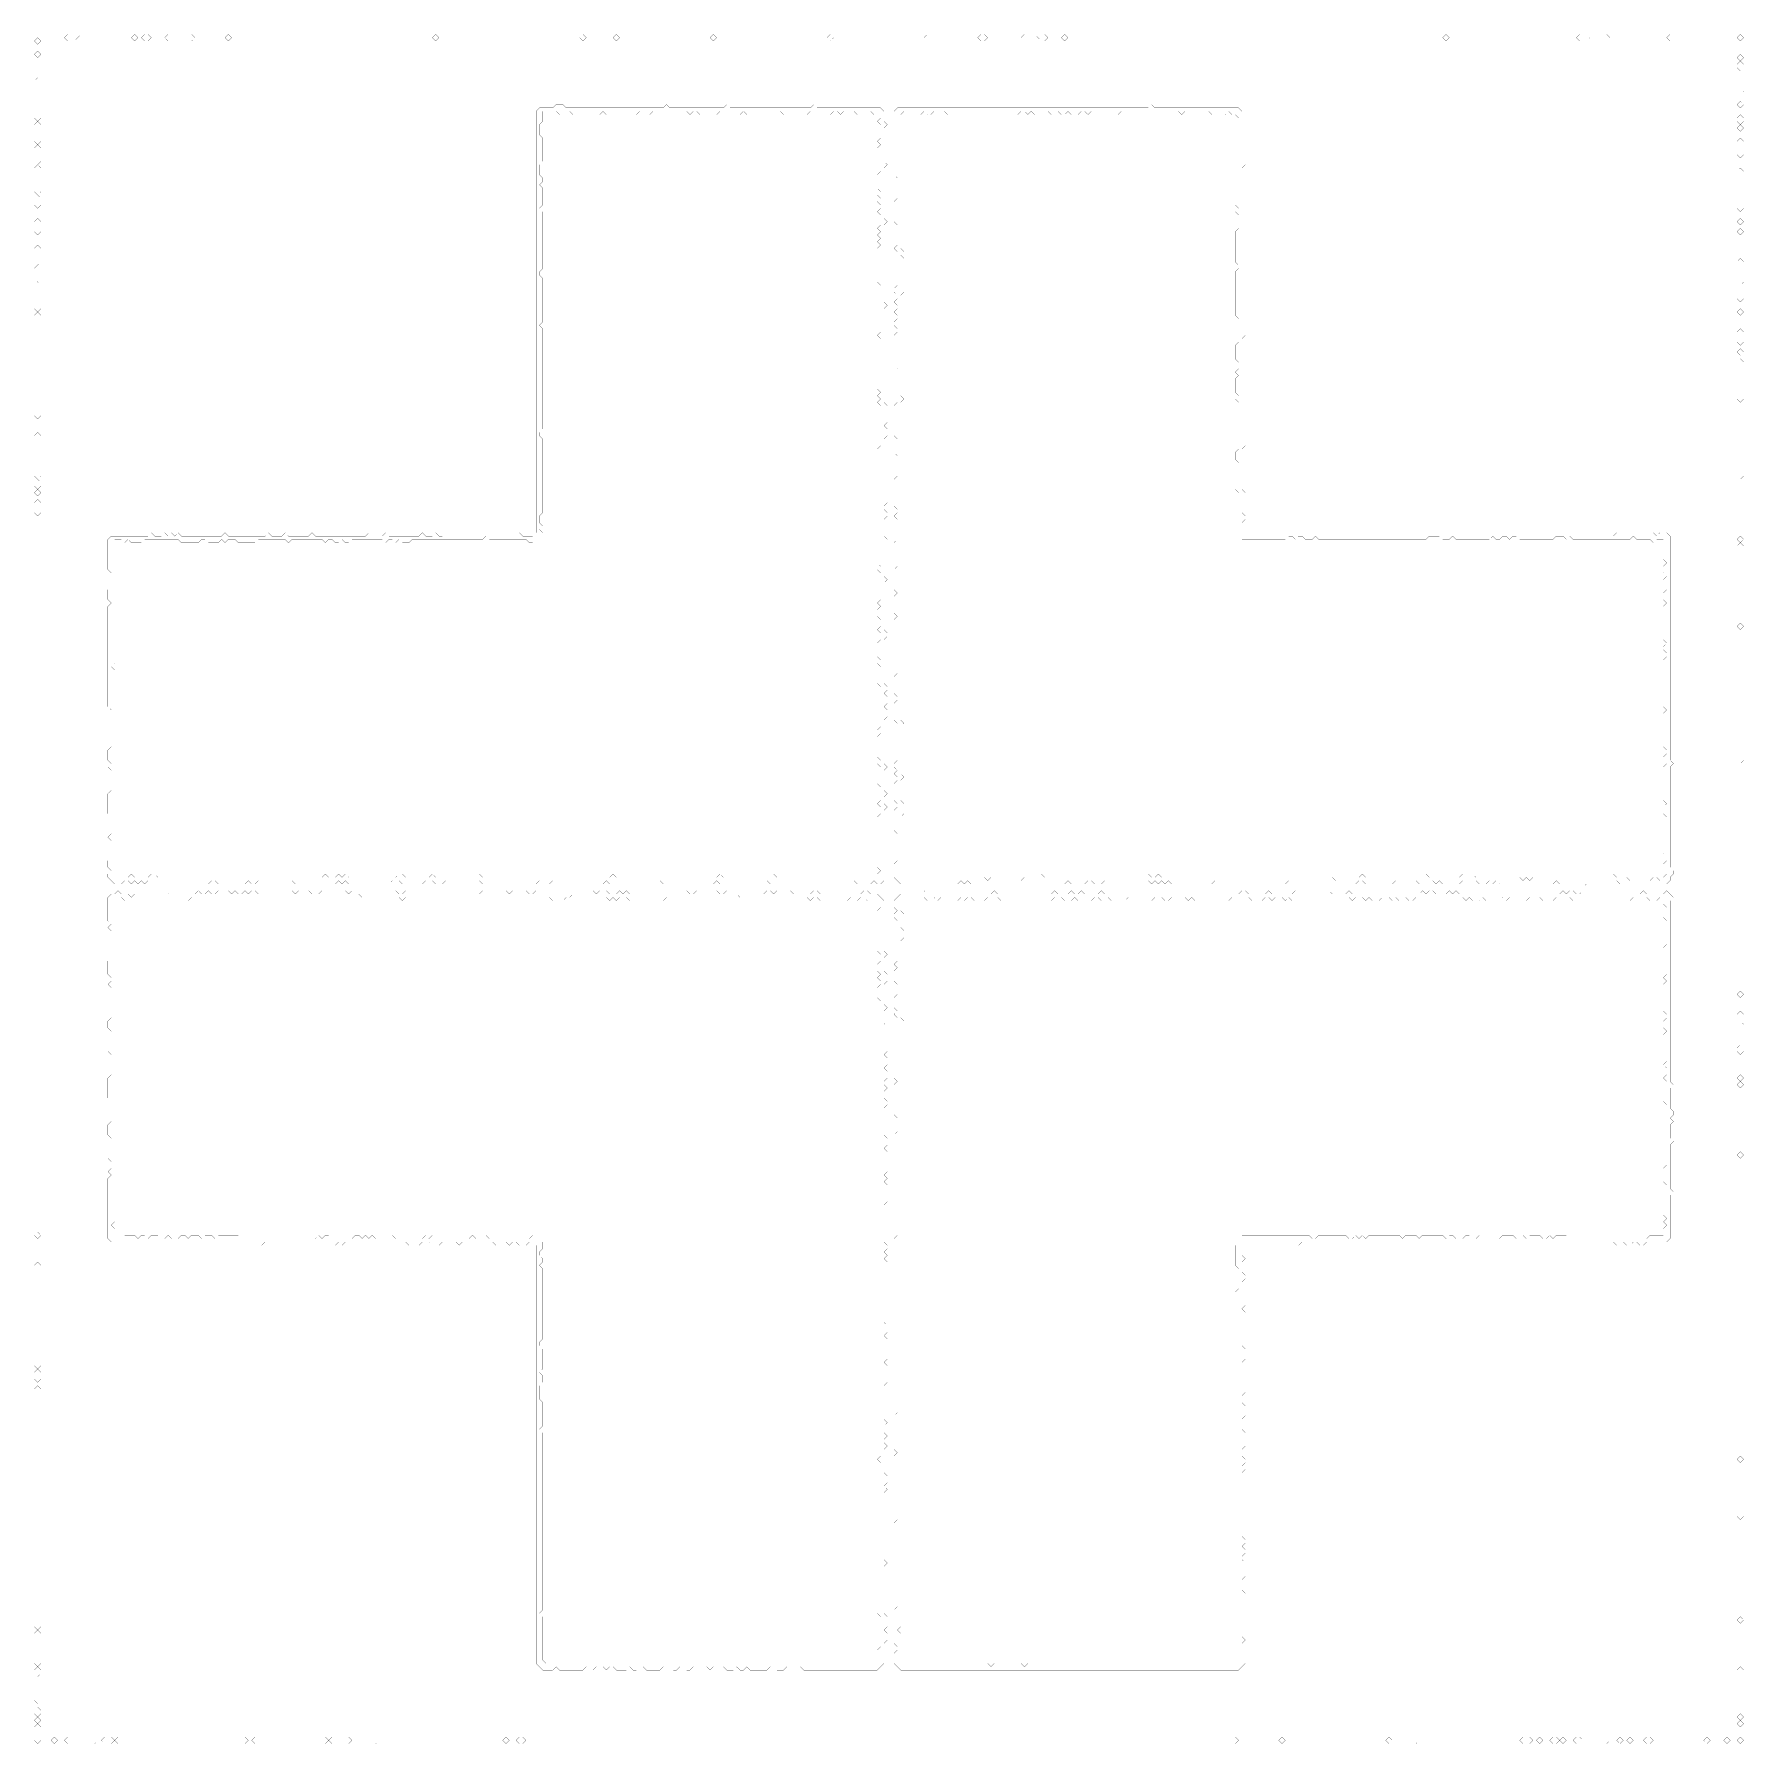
# Model space of a CAD drawing. Header units: metres. Extents: x 0 to 5127, y -5127 to 0.
import ezdxf

# ---------------------------------------------------------------- set-up
doc = ezdxf.new("R2010")
doc.units = ezdxf.units.M
doc.layers.add('conductor', color=1, linetype='Continuous')
doc.layers.add('substrate', color=5, linetype='Continuous')

msp = doc.modelspace()

# ---------------------------------------------------------------- linework, layer by layer
at = {"layer": 'conductor', "const_width": 0.5}
for points in [[(1525, -230.8), (1525, -240.8), (1525, -250.8), (1525, -260.9), (1515, -270.9), (1515, -280.9), (1515, -291), (1515, -301), (1525, -311), (1525, -321.1), (1525, -331.1), (1525, -341.1), (1525, -351.2), (1525, -361.2), (1525, -371.2), (1525, -381.3), (1515, -391.3), (1515, -401.3), (1515, -411.4), (1515, -421.4), (1525, -431.4), (1525, -441.5), (1515, -451.5), (1525, -461.5), (1525, -471.6), (1525, -481.6), (1525, -491.6), (1525, -501.7), (1525, -511.7), (1515, -521.7), (1525, -531.8), (1525, -541.8), (1525, -551.8), (1525, -561.9), (1525, -571.9), (1525, -581.9), (1525, -592), (1525, -602), (1525, -612), (1525, -622.1), (1525, -632.1), (1525, -642.1), (1525, -652.2), (1525, -662.2), (1525, -672.2), (1525, -682.3), (1525, -692.3), (1525, -702.3), (1515, -712.4), (1515, -722.4), (1525, -732.4), (1525, -742.5), (1525, -752.5), (1525, -762.5), (1525, -772.6), (1525, -782.6), (1525, -792.6), (1525, -802.7), (1525, -812.7), (1525, -822.7), (1525, -832.8), (1525, -842.8), (1525, -852.8), (1525, -862.9), (1515, -872.9), (1525, -882.9), (1525, -893), (1525, -903), (1525, -913), (1525, -923.1), (1525, -933.1), (1525, -943.1), (1525, -953.2), (1525, -963.2), (1525, -973.2), (1525, -983.3), (1525, -993.3), (1525, -1003.3), (1525, -1013.4), (1525, -1023.4), (1525, -1033.4), (1525, -1043.5), (1525, -1053.5), (1525, -1063.5), (1525, -1073.6), (1525, -1083.6), (1525, -1093.6), (1525, -1103.7), (1525, -1113.7), (1525, -1123.7), (1525, -1133.8), (1525, -1143.8), (1525, -1153.8), (1525, -1163.9), (1525, -1173.9), (1525, -1183.9), (1515, -1194), (1515, -1204), (1525, -1214), (1525, -1224.1), (1525, -1234.1), (1525, -1244.1), (1525, -1254.2), (1525, -1264.2), (1525, -1274.2), (1525, -1284.2), (1525, -1294.3), (1525, -1304.3), (1525, -1314.3), (1525, -1324.4), (1525, -1334.4), (1525, -1344.4), (1525, -1354.5), (1525, -1364.5), (1525, -1374.5), (1525, -1384.6), (1525, -1394.6), (1525, -1404.6), (1525, -1414.7), (1525, -1424.7), (1525, -1434.7), (1515, -1444.8), (1515, -1454.8), (1515, -1464.8), (1525, -1474.9), (1515, -1484.9), (1525, -1494.9), (1515, -1505), (1505, -1515), (1494.9, -1525), (1484.9, -1525), (1474.9, -1515), (1464.8, -1515), (1454.8, -1515), (1444.8, -1515), (1434.7, -1515), (1424.7, -1515), (1414.7, -1515), (1404.6, -1515), (1394.6, -1515), (1384.6, -1515), (1374.5, -1515), (1364.5, -1515), (1354.5, -1505), (1344.4, -1515), (1334.4, -1515), (1324.4, -1515), (1314.3, -1515), (1304.3, -1515), (1294.3, -1515), (1284.2, -1515), (1274.2, -1515), (1264.2, -1515), (1254.2, -1515), (1244.1, -1515), (1234.1, -1515), (1224.1, -1515), (1214, -1515), (1204, -1515), (1194, -1515), (1183.9, -1515), (1173.9, -1515), (1163.9, -1515), (1153.8, -1515), (1143.8, -1515), (1133.8, -1515), (1123.7, -1525), (1113.7, -1525), (1103.7, -1525), (1093.6, -1515), (1083.6, -1525), (1073.6, -1515), (1063.5, -1515), (1053.5, -1525), (1043.5, -1515), (1033.4, -1515), (1023.4, -1515), (1013.4, -1515), (1003.3, -1515), (993.3, -1515), (983.3, -1515), (973.2, -1515), (963.2, -1515), (953.2, -1515), (943.1, -1525), (933.1, -1525), (923.1, -1515), (913, -1525), (903, -1525), (893, -1515), (882.9, -1515), (872.9, -1525), (862.9, -1515), (852.8, -1515), (842.8, -1515), (832.8, -1515), (822.7, -1515), (812.7, -1515), (802.7, -1515), (792.6, -1515), (782.6, -1515), (772.6, -1515), (762.5, -1525), (752.5, -1515), (742.5, -1515), (732.4, -1515), (722.4, -1515), (712.4, -1515), (702.3, -1515), (692.3, -1515), (682.3, -1515), (672.2, -1515), (662.2, -1525), (652.2, -1525), (642.1, -1525), (632.1, -1525), (622.1, -1525), (612, -1525), (602, -1515), (592, -1515), (581.9, -1515), (571.9, -1525), (561.9, -1515), (551.8, -1525), (541.8, -1525), (531.8, -1525), (521.7, -1525), (511.7, -1515), (501.7, -1515), (491.6, -1525), (481.6, -1525), (471.6, -1525), (461.5, -1525), (451.5, -1525), (441.5, -1525), (431.4, -1515), (421.4, -1515), (411.4, -1515), (401.3, -1515), (391.3, -1515), (381.3, -1515), (371.2, -1515), (361.2, -1515), (351.2, -1515), (341.1, -1515), (331.1, -1515), (321.1, -1525), (311, -1525), (301, -1525), (291, -1525), (280.9, -1515), (270.9, -1525), (260.9, -1515), (250.8, -1515), (240.8, -1515), (240.8, -1525), (240.8, -1535.1), (240.8, -1545.1), (240.8, -1555.1), (240.8, -1565.2), (240.8, -1575.2), (240.8, -1585.2), (240.8, -1595.3), (240.8, -1605.3), (240.8, -1615.3), (240.8, -1625.4), (240.8, -1635.4), (240.8, -1645.4), (240.8, -1655.5), (240.8, -1665.5), (240.8, -1675.5), (240.8, -1685.6), (240.8, -1695.6), (240.8, -1705.6), (240.8, -1715.7), (240.8, -1725.7), (240.8, -1735.7), (240.8, -1745.8), (240.8, -1755.8), (240.8, -1765.8), (240.8, -1775.9), (240.8, -1785.9), (240.8, -1795.9), (240.8, -1806), (240.8, -1816), (240.8, -1826), (240.8, -1836.1), (240.8, -1846.1), (240.8, -1856.1), (240.8, -1866.2), (240.8, -1876.2), (240.8, -1886.2), (230.8, -1896.3), (240.8, -1906.3), (240.8, -1916.3), (240.8, -1926.4), (240.8, -1936.4), (240.8, -1946.4), (240.8, -1956.5), (240.8, -1966.5), (240.8, -1976.5), (240.8, -1986.6), (240.8, -1996.6), (240.8, -2006.6), (240.8, -2016.7), (240.8, -2026.7), (240.8, -2036.7), (240.8, -2046.8), (240.8, -2056.8), (240.8, -2066.8), (240.8, -2076.9), (240.8, -2086.9), (240.8, -2096.9), (240.8, -2107), (240.8, -2117), (240.8, -2127), (240.8, -2137.1), (240.8, -2147.1), (240.8, -2157.1), (240.8, -2167.2), (240.8, -2177.2), (240.8, -2187.2), (240.8, -2197.3), (240.8, -2207.3), (240.8, -2217.3), (240.8, -2227.4), (240.8, -2237.4), (240.8, -2247.4), (240.8, -2257.5), (240.8, -2267.5), (240.8, -2277.5), (240.8, -2287.6), (240.8, -2297.6), (240.8, -2307.6), (240.8, -2317.7), (240.8, -2327.7), (240.8, -2337.7), (240.8, -2347.8), (240.8, -2357.8), (240.8, -2367.8), (240.8, -2377.9), (240.8, -2387.9), (240.8, -2397.9), (240.8, -2408), (240.8, -2418), (240.8, -2428), (240.8, -2438.1), (240.8, -2448.1), (240.8, -2458.1), (240.8, -2468.2), (240.8, -2478.2), (240.8, -2488.2), (240.8, -2498.3), (240.8, -2508.3), (240.8, -2518.3), (240.8, -2528.4), (250.8, -2528.4), (260.9, -2528.4), (270.9, -2528.4), (280.9, -2528.4), (291, -2518.3), (301, -2528.4), (311, -2528.4), (321.1, -2528.4), (331.1, -2528.4), (341.1, -2528.4), (351.2, -2518.3), (361.2, -2518.3), (371.2, -2528.4), (381.3, -2528.4), (391.3, -2528.4), (401.3, -2528.4), (411.4, -2528.4), (421.4, -2528.4), (431.4, -2528.4), (441.5, -2528.4), (451.5, -2528.4), (461.5, -2528.4), (471.6, -2528.4), (481.6, -2528.4), (491.6, -2528.4), (501.7, -2528.4), (511.7, -2528.4), (521.7, -2528.4), (531.8, -2528.4), (541.8, -2528.4), (551.8, -2528.4), (561.9, -2528.4), (571.9, -2528.4), (581.9, -2528.4), (592, -2528.4), (602, -2528.4), (612, -2528.4), (622.1, -2528.4), (632.1, -2528.4), (642.1, -2528.4), (652.2, -2528.4), (662.2, -2528.4), (672.2, -2528.4), (682.3, -2528.4), (692.3, -2528.4), (702.3, -2528.4), (712.4, -2528.4), (722.4, -2528.4), (732.4, -2528.4), (742.5, -2528.4), (752.5, -2528.4), (762.5, -2528.4), (772.6, -2528.4), (782.6, -2528.4), (792.6, -2528.4), (802.7, -2528.4), (812.7, -2528.4), (822.7, -2528.4), (832.8, -2528.4), (842.8, -2528.4), (852.8, -2528.4), (862.9, -2528.4), (872.9, -2518.3), (882.9, -2528.4), (893, -2528.4), (903, -2528.4), (913, -2518.3), (923.1, -2528.4), (933.1, -2518.3), (943.1, -2528.4), (953.2, -2528.4), (963.2, -2528.4), (973.2, -2528.4), (983.3, -2528.4), (993.3, -2528.4), (1003.3, -2528.4), (1013.4, -2528.4), (1023.4, -2528.4), (1033.4, -2528.4), (1043.5, -2528.4), (1053.5, -2528.4), (1063.5, -2528.4), (1073.6, -2528.4), (1083.6, -2528.4), (1093.6, -2518.3), (1103.7, -2518.3), (1113.7, -2528.4), (1123.7, -2528.4), (1133.8, -2528.4), (1143.8, -2528.4), (1153.8, -2528.4), (1163.9, -2528.4), (1173.9, -2528.4), (1183.9, -2528.4), (1194, -2518.3), (1204, -2528.4), (1214, -2528.4), (1224.1, -2528.4), (1234.1, -2528.4), (1244.1, -2528.4), (1254.2, -2528.4), (1264.2, -2528.4), (1274.2, -2528.4), (1284.2, -2528.4), (1294.3, -2528.4), (1304.3, -2528.4), (1314.3, -2528.4), (1324.4, -2528.4), (1334.4, -2518.3), (1344.4, -2528.4), (1354.5, -2528.4), (1364.5, -2528.4), (1374.5, -2528.4), (1384.6, -2528.4), (1394.6, -2528.4), (1404.6, -2528.4), (1414.7, -2528.4), (1424.7, -2528.4), (1434.7, -2528.4), (1444.8, -2528.4), (1454.8, -2528.4), (1464.8, -2528.4), (1474.9, -2528.4), (1484.9, -2528.4), (1494.9, -2528.4), (1505, -2528.4), (1515, -2528.4), (1525, -2528.4), (1535.1, -2528.4), (1545.1, -2528.4), (1555.1, -2528.4), (1565.2, -2528.4), (1575.2, -2528.4), (1585.2, -2528.4), (1595.3, -2528.4), (1605.3, -2528.4), (1615.3, -2528.4), (1625.4, -2528.4), (1635.4, -2528.4), (1645.4, -2528.4), (1655.5, -2528.4), (1665.5, -2528.4), (1675.5, -2528.4), (1685.6, -2528.4), (1695.6, -2528.4), (1705.6, -2528.4), (1715.7, -2528.4), (1725.7, -2528.4), (1735.7, -2518.3), (1745.8, -2528.4), (1755.8, -2528.4), (1765.8, -2528.4), (1775.9, -2528.4), (1785.9, -2528.4), (1795.9, -2528.4), (1806, -2528.4), (1816, -2528.4), (1826, -2528.4), (1836.1, -2528.4), (1846.1, -2528.4), (1856.1, -2528.4), (1866.2, -2528.4), (1876.2, -2528.4), (1886.2, -2528.4), (1896.3, -2528.4), (1906.3, -2528.4), (1916.3, -2528.4), (1926.4, -2528.4), (1936.4, -2528.4), (1946.4, -2528.4), (1956.5, -2528.4), (1966.5, -2528.4), (1976.5, -2528.4), (1986.6, -2528.4), (1996.6, -2528.4), (2006.6, -2528.4), (2016.7, -2528.4), (2026.7, -2528.4), (2036.7, -2528.4), (2046.8, -2528.4), (2056.8, -2518.3), (2066.8, -2528.4), (2076.9, -2528.4), (2086.9, -2528.4), (2096.9, -2528.4), (2107, -2528.4), (2117, -2528.4), (2127, -2528.4), (2137.1, -2528.4), (2147.1, -2528.4), (2157.1, -2528.4), (2167.2, -2528.4), (2177.2, -2528.4), (2187.2, -2528.4), (2197.3, -2528.4), (2207.3, -2528.4), (2217.3, -2518.3), (2227.4, -2528.4), (2237.4, -2528.4), (2247.4, -2528.4), (2257.5, -2528.4), (2267.5, -2528.4), (2277.5, -2528.4), (2287.6, -2528.4), (2297.6, -2528.4), (2307.6, -2528.4), (2317.7, -2528.4), (2327.7, -2528.4), (2337.7, -2528.4), (2347.8, -2528.4), (2357.8, -2528.4), (2367.8, -2528.4), (2377.9, -2528.4), (2387.9, -2528.4), (2397.9, -2528.4), (2408, -2528.4), (2418, -2528.4), (2428, -2528.4), (2438.1, -2528.4), (2448.1, -2528.4), (2458.1, -2528.4), (2468.2, -2528.4), (2478.2, -2528.4), (2488.2, -2528.4), (2498.3, -2528.4), (2508.3, -2528.4), (2518.3, -2528.4), (2528.4, -2528.4), (2528.4, -2518.3), (2538.4, -2508.3), (2528.4, -2498.3), (2528.4, -2488.2), (2528.4, -2478.2), (2528.4, -2468.2), (2528.4, -2458.1), (2528.4, -2448.1), (2528.4, -2438.1), (2528.4, -2428), (2528.4, -2418), (2528.4, -2408), (2528.4, -2397.9), (2528.4, -2387.9), (2528.4, -2377.9), (2528.4, -2367.8), (2528.4, -2357.8), (2528.4, -2347.8), (2538.4, -2337.7), (2538.4, -2327.7), (2538.4, -2317.7), (2528.4, -2307.6), (2538.4, -2297.6), (2538.4, -2287.6), (2538.4, -2277.5), (2538.4, -2267.5), (2538.4, -2257.5), (2528.4, -2247.4), (2528.4, -2237.4), (2528.4, -2227.4), (2528.4, -2217.3), (2528.4, -2207.3), (2538.4, -2197.3), (2528.4, -2187.2), (2538.4, -2177.2), (2528.4, -2167.2), (2528.4, -2157.1), (2528.4, -2147.1), (2538.4, -2137.1), (2538.4, -2127), (2538.4, -2117), (2528.4, -2107), (2538.4, -2096.9), (2528.4, -2086.9), (2538.4, -2076.9), (2538.4, -2066.8), (2538.4, -2056.8), (2538.4, -2046.8), (2538.4, -2036.7), (2538.4, -2026.7), (2538.4, -2016.7), (2538.4, -2006.6), (2538.4, -1996.6), (2538.4, -1986.6), (2538.4, -1976.5), (2538.4, -1966.5), (2538.4, -1956.5), (2528.4, -1946.4), (2528.4, -1936.4), (2528.4, -1926.4), (2528.4, -1916.3), (2528.4, -1906.3), (2538.4, -1896.3), (2528.4, -1886.2), (2538.4, -1876.2), (2528.4, -1866.2), (2538.4, -1856.1), (2538.4, -1846.1), (2538.4, -1836.1), (2528.4, -1826), (2538.4, -1816), (2538.4, -1806), (2538.4, -1795.9), (2528.4, -1785.9), (2538.4, -1775.9), (2538.4, -1765.8), (2538.4, -1755.8), (2528.4, -1745.8), (2528.4, -1735.7), (2528.4, -1725.7), (2538.4, -1715.7), (2528.4, -1705.6), (2538.4, -1695.6), (2538.4, -1685.6), (2538.4, -1675.5), (2538.4, -1665.5), (2538.4, -1655.5), (2538.4, -1645.4), (2538.4, -1635.4), (2538.4, -1625.4), (2538.4, -1615.3), (2528.4, -1605.3), (2538.4, -1595.3), (2528.4, -1585.2), (2538.4, -1575.2), (2538.4, -1565.2), (2538.4, -1555.1), (2538.4, -1545.1), (2538.4, -1535.1), (2538.4, -1525), (2538.4, -1515), (2538.4, -1505), (2538.4, -1494.9), (2538.4, -1484.9), (2538.4, -1474.9), (2538.4, -1464.8), (2538.4, -1454.8), (2538.4, -1444.8), (2538.4, -1434.7), (2538.4, -1424.7), (2538.4, -1414.7), (2538.4, -1404.6), (2538.4, -1394.6), (2538.4, -1384.6), (2538.4, -1374.5), (2538.4, -1364.5), (2538.4, -1354.5), (2538.4, -1344.4), (2538.4, -1334.4), (2538.4, -1324.4), (2538.4, -1314.3), (2538.4, -1304.3), (2538.4, -1294.3), (2538.4, -1284.2), (2538.4, -1274.2), (2538.4, -1264.2), (2538.4, -1254.2), (2528.4, -1244.1), (2538.4, -1234.1), (2538.4, -1224.1), (2538.4, -1214), (2538.4, -1204), (2538.4, -1194), (2538.4, -1183.9), (2538.4, -1173.9), (2538.4, -1163.9), (2538.4, -1153.8), (2538.4, -1143.8), (2538.4, -1133.8), (2538.4, -1123.7), (2538.4, -1113.7), (2528.4, -1103.7), (2538.4, -1093.6), (2528.4, -1083.6), (2538.4, -1073.6), (2528.4, -1063.5), (2538.4, -1053.5), (2538.4, -1043.5), (2538.4, -1033.4), (2538.4, -1023.4), (2538.4, -1013.4), (2538.4, -1003.3), (2538.4, -993.3), (2538.4, -983.3), (2538.4, -973.2), (2538.4, -963.2), (2538.4, -953.2), (2538.4, -943.1), (2538.4, -933.1), (2538.4, -923.1), (2538.4, -913), (2528.4, -903), (2538.4, -893), (2538.4, -882.9), (2538.4, -872.9), (2538.4, -862.9), (2538.4, -852.8), (2538.4, -842.8), (2538.4, -832.8), (2538.4, -822.7), (2538.4, -812.7), (2538.4, -802.7), (2538.4, -792.6), (2538.4, -782.6), (2538.4, -772.6), (2538.4, -762.5), (2538.4, -752.5), (2528.4, -742.5), (2538.4, -732.4), (2538.4, -722.4), (2538.4, -712.4), (2538.4, -702.3), (2538.4, -692.3), (2538.4, -682.3), (2538.4, -672.2), (2538.4, -662.2), (2528.4, -652.2), (2528.4, -642.1), (2538.4, -632.1), (2528.4, -622.1), (2538.4, -612), (2528.4, -602), (2538.4, -592), (2528.4, -581.9), (2538.4, -571.9), (2538.4, -561.9), (2538.4, -551.8), (2538.4, -541.8), (2528.4, -531.8), (2538.4, -521.7), (2538.4, -511.7), (2528.4, -501.7), (2538.4, -491.6), (2528.4, -481.6), (2538.4, -471.6), (2528.4, -461.5), (2528.4, -451.5), (2528.4, -441.5), (2528.4, -431.4), (2528.4, -421.4), (2538.4, -411.4), (2538.4, -401.3), (2538.4, -391.3), (2528.4, -381.3), (2528.4, -371.2), (2528.4, -361.2), (2528.4, -351.2), (2528.4, -341.1), (2538.4, -331.1), (2528.4, -321.1), (2538.4, -311), (2538.4, -301), (2538.4, -291), (2538.4, -280.9), (2538.4, -270.9), (2528.4, -260.9), (2538.4, -250.8), (2538.4, -240.8), (2528.4, -240.8), (2518.3, -240.8), (2508.3, -230.8), (2498.3, -230.8), (2488.2, -240.8), (2478.2, -240.8), (2468.2, -240.8), (2458.1, -230.8), (2448.1, -230.8), (2438.1, -230.8), (2428, -230.8), (2418, -240.8), (2408, -230.8), (2397.9, -230.8), (2387.9, -240.8), (2377.9, -230.8), (2367.8, -230.8), (2357.8, -230.8), (2347.8, -230.8), (2337.7, -230.8), (2327.7, -230.8), (2317.7, -240.8), (2307.6, -240.8), (2297.6, -240.8), (2287.6, -240.8), (2277.5, -240.8), (2267.5, -240.8), (2257.5, -240.8), (2247.4, -240.8), (2237.4, -230.8), (2227.4, -240.8), (2217.3, -240.8), (2207.3, -240.8), (2197.3, -240.8), (2187.2, -240.8), (2177.2, -240.8), (2167.2, -240.8), (2157.1, -240.8), (2147.1, -240.8), (2137.1, -240.8), (2127, -230.8), (2117, -240.8), (2107, -230.8), (2096.9, -230.8), (2086.9, -230.8), (2076.9, -230.8), (2066.8, -230.8), (2056.8, -230.8), (2046.8, -240.8), (2036.7, -240.8), (2026.7, -240.8), (2016.7, -240.8), (2006.6, -240.8), (1996.6, -240.8), (1986.6, -230.8), (1976.5, -230.8), (1966.5, -240.8), (1956.5, -230.8), (1946.4, -230.8), (1936.4, -230.8), (1926.4, -230.8), (1916.3, -230.8), (1906.3, -230.8), (1896.3, -230.8), (1886.2, -230.8), (1876.2, -230.8), (1866.2, -230.8), (1856.1, -230.8), (1846.1, -240.8), (1836.1, -240.8), (1826, -240.8), (1816, -230.8), (1806, -240.8), (1795.9, -240.8), (1785.9, -240.8), (1775.9, -240.8), (1765.8, -240.8), (1755.8, -240.8), (1745.8, -240.8), (1735.7, -240.8), (1725.7, -240.8), (1715.7, -240.8), (1705.6, -230.8), (1695.6, -240.8), (1685.6, -240.8), (1675.5, -240.8), (1665.5, -240.8), (1655.5, -240.8), (1645.4, -240.8), (1635.4, -240.8), (1625.4, -240.8), (1615.3, -240.8), (1605.3, -230.8), (1595.3, -240.8), (1585.2, -240.8), (1575.2, -240.8), (1565.2, -230.8), (1555.1, -230.8), (1545.1, -230.8), (1535.1, -230.8)], [(2608.6, -230.8), (2598.6, -240.8), (2598.6, -250.8), (2598.6, -260.9), (2598.6, -270.9), (2598.6, -280.9), (2598.6, -291), (2598.6, -301), (2598.6, -311), (2598.6, -321.1), (2598.6, -331.1), (2598.6, -341.1), (2598.6, -351.2), (2598.6, -361.2), (2598.6, -371.2), (2598.6, -381.3), (2598.6, -391.3), (2598.6, -401.3), (2598.6, -411.4), (2598.6, -421.4), (2598.6, -431.4), (2598.6, -441.5), (2598.6, -451.5), (2598.6, -461.5), (2598.6, -471.6), (2598.6, -481.6), (2598.6, -491.6), (2598.6, -501.7), (2598.6, -511.7), (2598.6, -521.7), (2598.6, -531.8), (2598.6, -541.8), (2598.6, -551.8), (2598.6, -561.9), (2598.6, -571.9), (2598.6, -581.9), (2598.6, -592), (2598.6, -602), (2598.6, -612), (2598.6, -622.1), (2598.6, -632.1), (2598.6, -642.1), (2608.6, -652.2), (2598.6, -662.2), (2608.6, -672.2), (2608.6, -682.3), (2608.6, -692.3), (2608.6, -702.3), (2598.6, -712.4), (2598.6, -722.4), (2598.6, -732.4), (2598.6, -742.5), (2598.6, -752.5), (2598.6, -762.5), (2608.6, -772.6), (2598.6, -782.6), (2598.6, -792.6), (2598.6, -802.7), (2598.6, -812.7), (2598.6, -822.7), (2598.6, -832.8), (2598.6, -842.8), (2598.6, -852.8), (2598.6, -862.9), (2598.6, -872.9), (2598.6, -882.9), (2598.6, -893), (2598.6, -903), (2598.6, -913), (2598.6, -923.1), (2598.6, -933.1), (2598.6, -943.1), (2598.6, -953.2), (2598.6, -963.2), (2598.6, -973.2), (2598.6, -983.3), (2598.6, -993.3), (2598.6, -1003.3), (2598.6, -1013.4), (2598.6, -1023.4), (2598.6, -1033.4), (2598.6, -1043.5), (2598.6, -1053.5), (2598.6, -1063.5), (2598.6, -1073.6), (2598.6, -1083.6), (2608.6, -1093.6), (2598.6, -1103.7), (2598.6, -1113.7), (2598.6, -1123.7), (2598.6, -1133.8), (2598.6, -1143.8), (2598.6, -1153.8), (2598.6, -1163.9), (2598.6, -1173.9), (2598.6, -1183.9), (2598.6, -1194), (2598.6, -1204), (2598.6, -1214), (2598.6, -1224.1), (2598.6, -1234.1), (2598.6, -1244.1), (2598.6, -1254.2), (2598.6, -1264.2), (2598.6, -1274.2), (2598.6, -1284.2), (2598.6, -1294.3), (2598.6, -1304.3), (2598.6, -1314.3), (2598.6, -1324.4), (2598.6, -1334.4), (2598.6, -1344.4), (2598.6, -1354.5), (2598.6, -1364.5), (2598.6, -1374.5), (2598.6, -1384.6), (2598.6, -1394.6), (2598.6, -1404.6), (2598.6, -1414.7), (2598.6, -1424.7), (2598.6, -1434.7), (2598.6, -1444.8), (2598.6, -1454.8), (2598.6, -1464.8), (2598.6, -1474.9), (2598.6, -1484.9), (2598.6, -1494.9), (2598.6, -1505), (2598.6, -1515), (2598.6, -1525), (2598.6, -1535.1), (2598.6, -1545.1), (2598.6, -1555.1), (2598.6, -1565.2), (2598.6, -1575.2), (2598.6, -1585.2), (2598.6, -1595.3), (2598.6, -1605.3), (2598.6, -1615.3), (2598.6, -1625.4), (2598.6, -1635.4), (2598.6, -1645.4), (2598.6, -1655.5), (2598.6, -1665.5), (2598.6, -1675.5), (2598.6, -1685.6), (2598.6, -1695.6), (2598.6, -1705.6), (2598.6, -1715.7), (2598.6, -1725.7), (2598.6, -1735.7), (2598.6, -1745.8), (2598.6, -1755.8), (2598.6, -1765.8), (2598.6, -1775.9), (2598.6, -1785.9), (2598.6, -1795.9), (2598.6, -1806), (2598.6, -1816), (2598.6, -1826), (2598.6, -1836.1), (2598.6, -1846.1), (2598.6, -1856.1), (2598.6, -1866.2), (2598.6, -1876.2), (2598.6, -1886.2), (2598.6, -1896.3), (2598.6, -1906.3), (2598.6, -1916.3), (2598.6, -1926.4), (2598.6, -1936.4), (2598.6, -1946.4), (2598.6, -1956.5), (2598.6, -1966.5), (2598.6, -1976.5), (2598.6, -1986.6), (2598.6, -1996.6), (2598.6, -2006.6), (2598.6, -2016.7), (2598.6, -2026.7), (2598.6, -2036.7), (2598.6, -2046.8), (2598.6, -2056.8), (2608.6, -2066.8), (2598.6, -2076.9), (2598.6, -2086.9), (2598.6, -2096.9), (2598.6, -2107), (2598.6, -2117), (2598.6, -2127), (2598.6, -2137.1), (2598.6, -2147.1), (2598.6, -2157.1), (2598.6, -2167.2), (2598.6, -2177.2), (2598.6, -2187.2), (2598.6, -2197.3), (2598.6, -2207.3), (2598.6, -2217.3), (2608.6, -2227.4), (2598.6, -2237.4), (2598.6, -2247.4), (2598.6, -2257.5), (2598.6, -2267.5), (2598.6, -2277.5), (2598.6, -2287.6), (2598.6, -2297.6), (2608.6, -2307.6), (2608.6, -2317.7), (2608.6, -2327.7), (2608.6, -2337.7), (2598.6, -2347.8), (2598.6, -2357.8), (2598.6, -2367.8), (2598.6, -2377.9), (2598.6, -2387.9), (2598.6, -2397.9), (2598.6, -2408), (2598.6, -2418), (2598.6, -2428), (2598.6, -2438.1), (2598.6, -2448.1), (2598.6, -2458.1), (2598.6, -2468.2), (2598.6, -2478.2), (2598.6, -2488.2), (2598.6, -2498.3), (2598.6, -2508.3), (2598.6, -2518.3), (2598.6, -2528.4), (2608.6, -2528.4), (2618.7, -2528.4), (2628.7, -2528.4), (2638.7, -2528.4), (2648.8, -2528.4), (2658.8, -2528.4), (2668.8, -2528.4), (2678.9, -2528.4), (2688.9, -2528.4), (2698.9, -2528.4), (2709, -2528.4), (2719, -2528.4), (2729, -2528.4), (2739.1, -2528.4), (2749.1, -2528.4), (2759.1, -2528.4), (2769.2, -2528.4), (2779.2, -2528.4), (2789.2, -2528.4), (2799.3, -2528.4), (2809.3, -2528.4), (2819.3, -2528.4), (2829.4, -2528.4), (2839.4, -2528.4), (2849.4, -2528.4), (2859.5, -2538.4), (2869.5, -2528.4), (2879.5, -2528.4), (2889.6, -2528.4), (2899.6, -2528.4), (2909.6, -2528.4), (2919.7, -2528.4), (2929.7, -2528.4), (2939.7, -2528.4), (2949.8, -2528.4), (2959.8, -2538.4), (2969.8, -2528.4), (2979.9, -2528.4), (2989.9, -2528.4), (2999.9, -2528.4), (3010, -2528.4), (3020, -2518.3), (3030, -2528.4), (3040.1, -2528.4), (3050.1, -2528.4), (3060.1, -2528.4), (3070.2, -2528.4), (3080.2, -2528.4), (3090.2, -2528.4), (3100.3, -2528.4), (3110.3, -2528.4), (3120.3, -2528.4), (3130.4, -2528.4), (3140.4, -2528.4), (3150.4, -2528.4), (3160.5, -2528.4), (3170.5, -2528.4), (3180.5, -2528.4), (3190.6, -2528.4), (3200.6, -2528.4), (3210.6, -2528.4), (3220.7, -2528.4), (3230.7, -2528.4), (3240.7, -2528.4), (3250.8, -2528.4), (3260.8, -2528.4), (3270.8, -2528.4), (3280.9, -2528.4), (3290.9, -2528.4), (3300.9, -2528.4), (3311, -2528.4), (3321, -2528.4), (3331, -2528.4), (3341.1, -2518.3), (3351.1, -2528.4), (3361.1, -2528.4), (3371.2, -2518.3), (3381.2, -2528.4), (3391.2, -2528.4), (3401.3, -2528.4), (3411.3, -2528.4), (3421.3, -2528.4), (3431.4, -2528.4), (3441.4, -2528.4), (3451.4, -2528.4), (3461.5, -2528.4), (3471.5, -2528.4), (3481.5, -2528.4), (3491.6, -2528.4), (3501.6, -2528.4), (3511.6, -2528.4), (3521.7, -2528.4), (3531.7, -2528.4), (3541.7, -2528.4), (3551.8, -2528.4), (3561.8, -2528.4), (3571.8, -2528.4), (3581.9, -2528.4), (3591.9, -2528.4), (3601.9, -2528.4), (3612, -2528.4), (3622, -2528.4), (3632, -2528.4), (3642.1, -2528.4), (3652.1, -2528.4), (3662.1, -2528.4), (3672.2, -2528.4), (3682.2, -2528.4), (3692.2, -2528.4), (3702.3, -2528.4), (3712.3, -2528.4), (3722.3, -2528.4), (3732.4, -2528.4), (3742.4, -2528.4), (3752.4, -2528.4), (3762.5, -2528.4), (3772.5, -2528.4), (3782.5, -2528.4), (3792.6, -2528.4), (3802.6, -2528.4), (3812.6, -2528.4), (3822.7, -2528.4), (3832.7, -2528.4), (3842.7, -2528.4), (3852.8, -2528.4), (3862.8, -2528.4), (3872.8, -2528.4), (3882.8, -2528.4), (3892.9, -2528.4), (3902.9, -2538.4), (3912.9, -2528.4), (3923, -2528.4), (3933, -2528.4), (3943, -2528.4), (3953.1, -2528.4), (3963.1, -2528.4), (3973.1, -2528.4), (3983.2, -2518.3), (3993.2, -2528.4), (4003.2, -2528.4), (4013.3, -2528.4), (4023.3, -2528.4), (4033.3, -2528.4), (4043.4, -2528.4), (4053.4, -2528.4), (4063.4, -2528.4), (4073.5, -2528.4), (4083.5, -2528.4), (4093.5, -2528.4), (4103.6, -2528.4), (4113.6, -2528.4), (4123.6, -2528.4), (4133.7, -2528.4), (4143.7, -2528.4), (4153.7, -2528.4), (4163.8, -2528.4), (4173.8, -2518.3), (4183.8, -2528.4), (4193.9, -2528.4), (4203.9, -2528.4), (4213.9, -2528.4), (4224, -2528.4), (4234, -2528.4), (4244, -2528.4), (4254.1, -2528.4), (4264.1, -2528.4), (4274.1, -2528.4), (4284.2, -2518.3), (4294.2, -2518.3), (4304.2, -2518.3), (4314.3, -2518.3), (4324.3, -2528.4), (4334.3, -2528.4), (4344.4, -2528.4), (4354.4, -2528.4), (4364.4, -2528.4), (4374.5, -2528.4), (4384.5, -2528.4), (4394.5, -2528.4), (4404.6, -2528.4), (4414.6, -2528.4), (4424.6, -2528.4), (4434.7, -2528.4), (4444.7, -2528.4), (4454.7, -2528.4), (4464.8, -2538.4), (4474.8, -2528.4), (4484.8, -2538.4), (4494.9, -2528.4), (4504.9, -2528.4), (4514.9, -2528.4), (4525, -2528.4), (4535, -2528.4), (4545, -2528.4), (4555.1, -2528.4), (4565.1, -2528.4), (4575.1, -2528.4), (4585.2, -2528.4), (4595.2, -2528.4), (4605.2, -2528.4), (4615.3, -2528.4), (4625.3, -2538.4), (4635.3, -2538.4), (4645.4, -2538.4), (4655.4, -2538.4), (4665.4, -2538.4), (4675.5, -2538.4), (4685.5, -2528.4), (4695.5, -2528.4), (4705.6, -2528.4), (4715.6, -2528.4), (4725.6, -2518.3), (4735.7, -2518.3), (4745.7, -2528.4), (4755.7, -2528.4), (4765.8, -2528.4), (4775.8, -2528.4), (4785.8, -2538.4), (4795.9, -2538.4), (4805.9, -2538.4), (4815.9, -2538.4), (4826, -2538.4), (4836, -2538.4), (4846, -2538.4), (4856.1, -2528.4), (4866.1, -2528.4), (4876.1, -2538.4), (4886.2, -2538.4), (4886.2, -2528.4), (4896.2, -2518.3), (4896.2, -2508.3), (4896.2, -2498.3), (4886.2, -2488.2), (4896.2, -2478.2), (4896.2, -2468.2), (4886.2, -2458.1), (4886.2, -2448.1), (4886.2, -2438.1), (4886.2, -2428), (4886.2, -2418), (4886.2, -2408), (4886.2, -2397.9), (4886.2, -2387.9), (4886.2, -2377.9), (4886.2, -2367.8), (4886.2, -2357.8), (4896.2, -2347.8), (4886.2, -2337.7), (4886.2, -2327.7), (4886.2, -2317.7), (4896.2, -2307.6), (4886.2, -2297.6), (4886.2, -2287.6), (4886.2, -2277.5), (4886.2, -2267.5), (4886.2, -2257.5), (4886.2, -2247.4), (4886.2, -2237.4), (4886.2, -2227.4), (4886.2, -2217.3), (4886.2, -2207.3), (4886.2, -2197.3), (4896.2, -2187.2), (4896.2, -2177.2), (4886.2, -2167.2), (4896.2, -2157.1), (4896.2, -2147.1), (4886.2, -2137.1), (4886.2, -2127), (4886.2, -2117), (4886.2, -2107), (4886.2, -2096.9), (4886.2, -2086.9), (4886.2, -2076.9), (4886.2, -2066.8), (4886.2, -2056.8), (4886.2, -2046.8), (4886.2, -2036.7), (4896.2, -2026.7), (4886.2, -2016.7), (4886.2, -2006.6), (4886.2, -1996.6), (4886.2, -1986.6), (4886.2, -1976.5), (4886.2, -1966.5), (4886.2, -1956.5), (4886.2, -1946.4), (4886.2, -1936.4), (4886.2, -1926.4), (4886.2, -1916.3), (4886.2, -1906.3), (4886.2, -1896.3), (4886.2, -1886.2), (4886.2, -1876.2), (4896.2, -1866.2), (4896.2, -1856.1), (4886.2, -1846.1), (4886.2, -1836.1), (4896.2, -1826), (4886.2, -1816), (4886.2, -1806), (4886.2, -1795.9), (4886.2, -1785.9), (4886.2, -1775.9), (4886.2, -1765.8), (4886.2, -1755.8), (4886.2, -1745.8), (4886.2, -1735.7), (4886.2, -1725.7), (4886.2, -1715.7), (4896.2, -1705.6), (4886.2, -1695.6), (4886.2, -1685.6), (4886.2, -1675.5), (4896.2, -1665.5), (4886.2, -1655.5), (4886.2, -1645.4), (4886.2, -1635.4), (4896.2, -1625.4), (4886.2, -1615.3), (4886.2, -1605.3), (4886.2, -1595.3), (4896.2, -1585.2), (4886.2, -1575.2), (4886.2, -1565.2), (4886.2, -1555.1), (4886.2, -1545.1), (4886.2, -1535.1), (4886.2, -1525), (4886.2, -1515), (4876.1, -1515), (4866.1, -1515), (4856.1, -1525), (4846, -1515), (4836, -1515), (4826, -1515), (4815.9, -1515), (4805.9, -1515), (4795.9, -1505), (4785.8, -1515), (4775.8, -1515), (4765.8, -1515), (4755.7, -1515), (4745.7, -1515), (4735.7, -1515), (4725.6, -1515), (4715.6, -1515), (4705.6, -1515), (4695.5, -1515), (4685.5, -1515), (4675.5, -1515), (4665.4, -1515), (4655.4, -1515), (4645.4, -1515), (4635.3, -1515), (4625.3, -1515), (4615.3, -1515), (4605.2, -1505), (4595.2, -1515), (4585.2, -1505), (4575.1, -1505), (4565.1, -1505), (4555.1, -1515), (4545, -1515), (4535, -1515), (4525, -1515), (4514.9, -1515), (4504.9, -1515), (4494.9, -1515), (4484.8, -1515), (4474.8, -1515), (4464.8, -1515), (4454.7, -1515), (4444.7, -1505), (4434.7, -1505), (4424.6, -1515), (4414.6, -1505), (4404.6, -1505), (4394.5, -1515), (4384.5, -1515), (4374.5, -1505), (4364.4, -1515), (4354.4, -1515), (4344.4, -1515), (4334.3, -1515), (4324.3, -1515), (4314.3, -1515), (4304.2, -1515), (4294.2, -1515), (4284.2, -1515), (4274.1, -1515), (4264.1, -1515), (4254.1, -1505), (4244, -1515), (4234, -1515), (4224, -1515), (4213.9, -1505), (4203.9, -1505), (4193.9, -1505), (4183.8, -1505), (4173.8, -1515), (4163.8, -1515), (4153.7, -1515), (4143.7, -1515), (4133.7, -1515), (4123.6, -1515), (4113.6, -1515), (4103.6, -1515), (4093.5, -1515), (4083.5, -1515), (4073.5, -1515), (4063.4, -1515), (4053.4, -1515), (4043.4, -1515), (4033.3, -1515), (4023.3, -1515), (4013.3, -1515), (4003.2, -1515), (3993.2, -1515), (3983.2, -1515), (3973.1, -1515), (3963.1, -1515), (3953.1, -1515), (3943, -1515), (3933, -1515), (3923, -1515), (3912.9, -1515), (3902.9, -1515), (3892.9, -1515), (3882.8, -1515), (3872.8, -1515), (3862.8, -1515), (3852.8, -1515), (3842.7, -1505), (3832.7, -1515), (3822.7, -1515), (3812.6, -1515), (3802.6, -1505), (3792.6, -1505), (3782.5, -1515), (3772.5, -1505), (3762.5, -1505), (3752.4, -1515), (3742.4, -1515), (3732.4, -1515), (3722.3, -1515), (3712.3, -1515), (3702.3, -1515), (3692.2, -1515), (3682.2, -1515), (3672.2, -1515), (3662.1, -1515), (3652.1, -1515), (3642.1, -1515), (3632, -1515), (3622, -1515), (3612, -1505), (3612, -1494.9), (3612, -1484.9), (3612, -1474.9), (3612, -1464.8), (3612, -1454.8), (3612, -1444.8), (3612, -1434.7), (3612, -1424.7), (3612, -1414.7), (3612, -1404.6), (3612, -1394.6), (3612, -1384.6), (3612, -1374.5), (3601.9, -1364.5), (3612, -1354.5), (3612, -1344.4), (3612, -1334.4), (3612, -1324.4), (3612, -1314.3), (3612, -1304.3), (3612, -1294.3), (3612, -1284.2), (3601.9, -1274.2), (3601.9, -1264.2), (3601.9, -1254.2), (3612, -1244.1), (3612, -1234.1), (3612, -1224.1), (3612, -1214), (3612, -1204), (3612, -1194), (3612, -1183.9), (3612, -1173.9), (3612, -1163.9), (3612, -1153.8), (3612, -1143.8), (3612, -1133.8), (3612, -1123.7), (3612, -1113.7), (3612, -1103.7), (3601.9, -1093.6), (3612, -1083.6), (3601.9, -1073.6), (3601.9, -1063.5), (3601.9, -1053.5), (3601.9, -1043.5), (3601.9, -1033.4), (3612, -1023.4), (3601.9, -1013.4), (3612, -1003.3), (3612, -993.3), (3612, -983.3), (3601.9, -973.2), (3601.9, -963.2), (3601.9, -953.2), (3601.9, -943.1), (3601.9, -933.1), (3612, -923.1), (3612, -913), (3612, -903), (3612, -893), (3612, -882.9), (3612, -872.9), (3612, -862.9), (3612, -852.8), (3601.9, -842.8), (3601.9, -832.8), (3601.9, -822.7), (3601.9, -812.7), (3601.9, -802.7), (3601.9, -792.6), (3601.9, -782.6), (3601.9, -772.6), (3601.9, -762.5), (3601.9, -752.5), (3601.9, -742.5), (3601.9, -732.4), (3601.9, -722.4), (3601.9, -712.4), (3612, -702.3), (3612, -692.3), (3601.9, -682.3), (3601.9, -672.2), (3601.9, -662.2), (3601.9, -652.2), (3601.9, -642.1), (3601.9, -632.1), (3601.9, -622.1), (3601.9, -612), (3601.9, -602), (3601.9, -592), (3612, -581.9), (3612, -571.9), (3612, -561.9), (3612, -551.8), (3612, -541.8), (3601.9, -531.8), (3612, -521.7), (3601.9, -511.7), (3612, -501.7), (3612, -491.6), (3612, -481.6), (3612, -471.6), (3612, -461.5), (3612, -451.5), (3612, -441.5), (3612, -431.4), (3612, -421.4), (3612, -411.4), (3612, -401.3), (3612, -391.3), (3612, -381.3), (3612, -371.2), (3612, -361.2), (3612, -351.2), (3612, -341.1), (3612, -331.1), (3612, -321.1), (3612, -311), (3612, -301), (3612, -291), (3612, -280.9), (3612, -270.9), (3612, -260.9), (3612, -250.8), (3601.9, -240.8), (3591.9, -240.8), (3581.9, -230.8), (3571.8, -240.8), (3561.8, -240.8), (3551.8, -240.8), (3541.7, -240.8), (3531.7, -240.8), (3521.7, -230.8), (3511.6, -230.8), (3501.6, -230.8), (3491.6, -230.8), (3481.5, -230.8), (3471.5, -230.8), (3461.5, -230.8), (3451.4, -230.8), (3441.4, -240.8), (3431.4, -230.8), (3421.3, -230.8), (3411.3, -230.8), (3401.3, -230.8), (3391.2, -230.8), (3381.2, -230.8), (3371.2, -230.8), (3361.1, -230.8), (3351.1, -230.8), (3341.1, -230.8), (3331, -230.8), (3321, -230.8), (3311, -230.8), (3300.9, -230.8), (3290.9, -230.8), (3280.9, -230.8), (3270.8, -230.8), (3260.8, -230.8), (3250.8, -240.8), (3240.7, -240.8), (3230.7, -240.8), (3220.7, -240.8), (3210.6, -240.8), (3200.6, -240.8), (3190.6, -240.8), (3180.5, -230.8), (3170.5, -230.8), (3160.5, -240.8), (3150.4, -230.8), (3140.4, -230.8), (3130.4, -240.8), (3120.3, -240.8), (3110.3, -240.8), (3100.3, -230.8), (3090.2, -240.8), (3080.2, -240.8), (3070.2, -230.8), (3060.1, -240.8), (3050.1, -240.8), (3040.1, -230.8), (3030, -240.8), (3020, -240.8), (3010, -240.8), (2999.9, -240.8), (2989.9, -230.8), (2979.9, -240.8), (2969.8, -230.8), (2959.8, -230.8), (2949.8, -240.8), (2939.7, -240.8), (2929.7, -240.8), (2919.7, -240.8), (2909.6, -240.8), (2899.6, -240.8), (2889.6, -230.8), (2879.5, -230.8), (2869.5, -230.8), (2859.5, -230.8), (2849.4, -230.8), (2839.4, -230.8), (2829.4, -230.8), (2819.3, -230.8), (2809.3, -230.8), (2799.3, -230.8), (2789.2, -230.8), (2779.2, -230.8), (2769.2, -230.8), (2759.1, -230.8), (2749.1, -230.8), (2739.1, -240.8), (2729, -230.8), (2719, -230.8), (2709, -230.8), (2698.9, -230.8), (2688.9, -240.8), (2678.9, -240.8), (2668.8, -230.8), (2658.8, -240.8), (2648.8, -230.8), (2638.7, -230.8), (2628.7, -230.8), (2618.7, -230.8)], [(973.2, -2578.5), (963.2, -2588.6), (953.2, -2588.6), (943.1, -2588.6), (933.1, -2588.6), (923.1, -2588.6), (913, -2588.6), (903, -2588.6), (893, -2588.6), (882.9, -2588.6), (872.9, -2588.6), (862.9, -2588.6), (852.8, -2588.6), (842.8, -2588.6), (832.8, -2588.6), (822.7, -2588.6), (812.7, -2588.6), (802.7, -2588.6), (792.6, -2588.6), (782.6, -2588.6), (772.6, -2588.6), (762.5, -2588.6), (752.5, -2588.6), (742.5, -2588.6), (732.4, -2588.6), (722.4, -2588.6), (712.4, -2588.6), (702.3, -2588.6), (692.3, -2588.6), (682.3, -2588.6), (672.2, -2588.6), (662.2, -2588.6), (652.2, -2588.6), (642.1, -2588.6), (632.1, -2588.6), (622.1, -2588.6), (612, -2588.6), (602, -2588.6), (592, -2588.6), (581.9, -2588.6), (571.9, -2588.6), (561.9, -2588.6), (551.8, -2588.6), (541.8, -2588.6), (531.8, -2588.6), (521.7, -2588.6), (511.7, -2588.6), (501.7, -2588.6), (491.6, -2588.6), (481.6, -2588.6), (471.6, -2588.6), (461.5, -2598.6), (451.5, -2588.6), (441.5, -2588.6), (431.4, -2588.6), (421.4, -2588.6), (411.4, -2588.6), (401.3, -2588.6), (391.3, -2588.6), (381.3, -2598.6), (371.2, -2598.6), (361.2, -2598.6), (351.2, -2598.6), (341.1, -2598.6), (331.1, -2598.6), (321.1, -2598.6), (311, -2598.6), (301, -2598.6), (291, -2598.6), (280.9, -2598.6), (270.9, -2598.6), (260.9, -2588.6), (250.8, -2588.6), (240.8, -2588.6), (240.8, -2598.6), (240.8, -2608.6), (240.8, -2618.7), (240.8, -2628.7), (240.8, -2638.7), (240.8, -2648.8), (240.8, -2658.8), (240.8, -2668.8), (240.8, -2678.9), (240.8, -2688.9), (240.8, -2698.9), (240.8, -2709), (240.8, -2719), (240.8, -2729), (240.8, -2739.1), (240.8, -2749.1), (240.8, -2759.1), (240.8, -2769.2), (240.8, -2779.2), (240.8, -2789.2), (240.8, -2799.3), (240.8, -2809.3), (240.8, -2819.3), (240.8, -2829.4), (240.8, -2839.4), (240.8, -2849.4), (240.8, -2859.5), (240.8, -2869.5), (240.8, -2879.5), (240.8, -2889.6), (240.8, -2899.6), (240.8, -2909.6), (240.8, -2919.7), (240.8, -2929.7), (240.8, -2939.7), (240.8, -2949.8), (240.8, -2959.8), (240.8, -2969.8), (240.8, -2979.9), (240.8, -2989.9), (240.8, -2999.9), (240.8, -3010), (240.8, -3020), (240.8, -3030), (240.8, -3040.1), (240.8, -3050.1), (240.8, -3060.1), (240.8, -3070.2), (240.8, -3080.2), (240.8, -3090.2), (240.8, -3100.3), (240.8, -3110.3), (240.8, -3120.3), (240.8, -3130.4), (240.8, -3140.4), (240.8, -3150.4), (240.8, -3160.5), (240.8, -3170.5), (240.8, -3180.5), (240.8, -3190.6), (240.8, -3200.6), (240.8, -3210.6), (240.8, -3220.7), (240.8, -3230.7), (240.8, -3240.7), (240.8, -3250.8), (240.8, -3260.8), (240.8, -3270.8), (240.8, -3280.9), (240.8, -3290.9), (240.8, -3300.9), (240.8, -3311), (240.8, -3321), (240.8, -3331), (240.8, -3341.1), (240.8, -3351.1), (240.8, -3361.1), (240.8, -3371.2), (240.8, -3381.2), (240.8, -3391.2), (240.8, -3401.3), (240.8, -3411.3), (240.8, -3421.3), (240.8, -3431.4), (240.8, -3441.4), (240.8, -3451.4), (240.8, -3461.5), (240.8, -3471.5), (240.8, -3481.5), (240.8, -3491.6), (240.8, -3501.6), (240.8, -3511.6), (240.8, -3521.7), (240.8, -3531.7), (240.8, -3541.7), (240.8, -3551.8), (240.8, -3561.8), (230.8, -3571.8), (240.8, -3581.9), (240.8, -3591.9), (240.8, -3601.9), (240.8, -3612), (250.8, -3612), (260.9, -3612), (270.9, -3601.9), (280.9, -3601.9), (291, -3601.9), (301, -3601.9), (311, -3612), (321.1, -3601.9), (331.1, -3601.9), (341.1, -3612), (351.2, -3601.9), (361.2, -3601.9), (371.2, -3601.9), (381.3, -3612), (391.3, -3612), (401.3, -3601.9), (411.4, -3612), (421.4, -3612), (431.4, -3612), (441.5, -3601.9), (451.5, -3601.9), (461.5, -3612), (471.6, -3601.9), (481.6, -3601.9), (491.6, -3601.9), (501.7, -3612), (511.7, -3601.9), (521.7, -3601.9), (531.8, -3601.9), (541.8, -3612), (551.8, -3601.9), (561.9, -3601.9), (571.9, -3601.9), (581.9, -3601.9), (592, -3601.9), (602, -3601.9), (612, -3601.9), (622.1, -3612), (632.1, -3612), (642.1, -3612), (652.2, -3612), (662.2, -3612), (672.2, -3612), (682.3, -3612), (692.3, -3612), (702.3, -3612), (712.4, -3612), (722.4, -3612), (732.4, -3612), (742.5, -3612), (752.5, -3612), (762.5, -3612), (772.6, -3612), (782.6, -3612), (792.6, -3612), (802.7, -3612), (812.7, -3612), (822.7, -3612), (832.8, -3612), (842.8, -3612), (852.8, -3601.9), (862.9, -3612), (872.9, -3601.9), (882.9, -3601.9), (893, -3612), (903, -3612), (913, -3612), (923.1, -3612), (933.1, -3612), (943.1, -3612), (953.2, -3612), (963.2, -3601.9), (973.2, -3601.9), (983.3, -3612), (993.3, -3601.9), (1003.3, -3612), (1013.4, -3601.9), (1023.4, -3612), (1033.4, -3612), (1043.5, -3612), (1053.5, -3612), (1063.5, -3612), (1073.6, -3601.9), (1083.6, -3612), (1093.6, -3612), (1103.7, -3612), (1113.7, -3612), (1123.7, -3612), (1133.8, -3612), (1143.8, -3612), (1153.8, -3612), (1163.9, -3612), (1173.9, -3601.9), (1183.9, -3612), (1194, -3601.9), (1204, -3612), (1214, -3612), (1224.1, -3612), (1234.1, -3612), (1244.1, -3612), (1254.2, -3612), (1264.2, -3612), (1274.2, -3612), (1284.2, -3612), (1294.3, -3612), (1304.3, -3612), (1314.3, -3601.9), (1324.4, -3612), (1334.4, -3612), (1344.4, -3612), (1354.5, -3601.9), (1364.5, -3612), (1374.5, -3612), (1384.6, -3612), (1394.6, -3612), (1404.6, -3612), (1414.7, -3612), (1424.7, -3612), (1434.7, -3612), (1444.8, -3612), (1454.8, -3612), (1464.8, -3612), (1474.9, -3612), (1484.9, -3612), (1494.9, -3601.9), (1505, -3612), (1515, -3612), (1525, -3622), (1525, -3632), (1525, -3642.1), (1515, -3652.1), (1515, -3662.1), (1525, -3672.2), (1525, -3682.2), (1515, -3692.2), (1525, -3702.3), (1525, -3712.3), (1525, -3722.3), (1525, -3732.4), (1525, -3742.4), (1525, -3752.4), (1525, -3762.5), (1525, -3772.5), (1525, -3782.5), (1525, -3792.6), (1525, -3802.6), (1525, -3812.6), (1525, -3822.7), (1525, -3832.7), (1525, -3842.7), (1525, -3852.8), (1525, -3862.8), (1525, -3872.8), (1525, -3882.8), (1525, -3892.9), (1525, -3902.9), (1525, -3912.9), (1515, -3923), (1515, -3933), (1525, -3943), (1525, -3953.1), (1525, -3963.1), (1525, -3973.1), (1525, -3983.2), (1525, -3993.2), (1525, -4003.2), (1515, -4013.3), (1525, -4023.3), (1525, -4033.3), (1525, -4043.4), (1515, -4053.4), (1515, -4063.4), (1515, -4073.5), (1515, -4083.5), (1515, -4093.5), (1525, -4103.6), (1525, -4113.6), (1525, -4123.6), (1525, -4133.7), (1525, -4143.7), (1525, -4153.7), (1525, -4163.8), (1525, -4173.8), (1515, -4183.8), (1525, -4193.9), (1525, -4203.9), (1525, -4213.9), (1525, -4224), (1525, -4234), (1525, -4244), (1525, -4254.1), (1525, -4264.1), (1525, -4274.1), (1525, -4284.2), (1525, -4294.2), (1525, -4304.2), (1525, -4314.3), (1525, -4324.3), (1525, -4334.3), (1525, -4344.4), (1525, -4354.4), (1525, -4364.4), (1525, -4374.5), (1525, -4384.5), (1525, -4394.5), (1525, -4404.6), (1525, -4414.6), (1525, -4424.6), (1525, -4434.7), (1525, -4444.7), (1525, -4454.7), (1525, -4464.8), (1525, -4474.8), (1525, -4484.8), (1525, -4494.9), (1525, -4504.9), (1525, -4514.9), (1525, -4525), (1525, -4535), (1525, -4545), (1525, -4555.1), (1525, -4565.1), (1525, -4575.1), (1525, -4585.2), (1525, -4595.2), (1525, -4605.2), (1525, -4615.3), (1525, -4625.3), (1525, -4635.3), (1525, -4645.4), (1525, -4655.4), (1525, -4665.4), (1525, -4675.5), (1525, -4685.5), (1525, -4695.5), (1525, -4705.6), (1525, -4715.6), (1525, -4725.6), (1515, -4735.7), (1525, -4745.7), (1525, -4755.7), (1525, -4765.8), (1525, -4775.8), (1525, -4785.8), (1525, -4795.9), (1525, -4805.9), (1525, -4815.9), (1525, -4826), (1525, -4836), (1525, -4846), (1525, -4856.1), (1525, -4866.1), (1525, -4876.1), (1535.1, -4886.2), (1545.1, -4886.2), (1555.1, -4886.2), (1565.2, -4886.2), (1575.2, -4886.2), (1585.2, -4886.2), (1595.3, -4886.2), (1605.3, -4886.2), (1615.3, -4886.2), (1625.4, -4886.2), (1635.4, -4886.2), (1645.4, -4886.2), (1655.5, -4886.2), (1665.5, -4886.2), (1675.5, -4886.2), (1685.6, -4886.2), (1695.6, -4886.2), (1705.6, -4886.2), (1715.7, -4886.2), (1725.7, -4886.2), (1735.7, -4886.2), (1745.8, -4886.2), (1755.8, -4886.2), (1765.8, -4886.2), (1775.9, -4886.2), (1785.9, -4886.2), (1795.9, -4886.2), (1806, -4886.2), (1816, -4886.2), (1826, -4886.2), (1836.1, -4886.2), (1846.1, -4886.2), (1856.1, -4886.2), (1866.2, -4886.2), (1876.2, -4886.2), (1886.2, -4886.2), (1896.3, -4886.2), (1906.3, -4886.2), (1916.3, -4886.2), (1926.4, -4886.2), (1936.4, -4886.2), (1946.4, -4886.2), (1956.5, -4886.2), (1966.5, -4886.2), (1976.5, -4886.2), (1986.6, -4886.2), (1996.6, -4886.2), (2006.6, -4886.2), (2016.7, -4886.2), (2026.7, -4886.2), (2036.7, -4886.2), (2046.8, -4886.2), (2056.8, -4886.2), (2066.8, -4886.2), (2076.9, -4886.2), (2086.9, -4886.2), (2096.9, -4886.2), (2107, -4886.2), (2117, -4886.2), (2127, -4886.2), (2137.1, -4886.2), (2147.1, -4886.2), (2157.1, -4886.2), (2167.2, -4886.2), (2177.2, -4886.2), (2187.2, -4886.2), (2197.3, -4886.2), (2207.3, -4886.2), (2217.3, -4886.2), (2227.4, -4886.2), (2237.4, -4886.2), (2247.4, -4886.2), (2257.5, -4886.2), (2267.5, -4886.2), (2277.5, -4886.2), (2287.6, -4886.2), (2297.6, -4886.2), (2307.6, -4886.2), (2317.7, -4886.2), (2327.7, -4886.2), (2337.7, -4886.2), (2347.8, -4886.2), (2357.8, -4886.2), (2367.8, -4886.2), (2377.9, -4886.2), (2387.9, -4886.2), (2397.9, -4886.2), (2408, -4886.2), (2418, -4886.2), (2428, -4886.2), (2438.1, -4886.2), (2448.1, -4886.2), (2458.1, -4886.2), (2468.2, -4886.2), (2478.2, -4886.2), (2488.2, -4886.2), (2498.3, -4886.2), (2508.3, -4886.2), (2518.3, -4886.2), (2528.4, -4886.2), (2528.4, -4876.1), (2528.4, -4866.1), (2528.4, -4856.1), (2528.4, -4846), (2538.4, -4836), (2538.4, -4826), (2538.4, -4815.9), (2538.4, -4805.9), (2538.4, -4795.9), (2538.4, -4785.8), (2538.4, -4775.8), (2538.4, -4765.8), (2538.4, -4755.7), (2538.4, -4745.7), (2528.4, -4735.7), (2538.4, -4725.6), (2538.4, -4715.6), (2538.4, -4705.6), (2538.4, -4695.5), (2538.4, -4685.5), (2538.4, -4675.5), (2538.4, -4665.4), (2538.4, -4655.4), (2538.4, -4645.4), (2538.4, -4635.3), (2538.4, -4625.3), (2538.4, -4615.3), (2538.4, -4605.2), (2538.4, -4595.2), (2538.4, -4585.2), (2538.4, -4575.1), (2538.4, -4565.1), (2538.4, -4555.1), (2538.4, -4545), (2538.4, -4535), (2538.4, -4525), (2538.4, -4514.9), (2538.4, -4504.9), (2538.4, -4494.9), (2538.4, -4484.8), (2538.4, -4474.8), (2538.4, -4464.8), (2538.4, -4454.7), (2538.4, -4444.7), (2538.4, -4434.7), (2538.4, -4424.6), (2538.4, -4414.6), (2538.4, -4404.6), (2538.4, -4394.5), (2538.4, -4384.5), (2538.4, -4374.5), (2538.4, -4364.4), (2538.4, -4354.4), (2538.4, -4344.4), (2538.4, -4334.3), (2538.4, -4324.3), (2538.4, -4314.3), (2538.4, -4304.2), (2538.4, -4294.2), (2538.4, -4284.2), (2528.4, -4274.1), (2538.4, -4264.1), (2538.4, -4254.1), (2538.4, -4244), (2538.4, -4234), (2538.4, -4224), (2538.4, -4213.9), (2538.4, -4203.9), (2538.4, -4193.9), (2538.4, -4183.8), (2538.4, -4173.8), (2538.4, -4163.8), (2538.4, -4153.7), (2538.4, -4143.7), (2538.4, -4133.7), (2538.4, -4123.6), (2538.4, -4113.6), (2538.4, -4103.6), (2538.4, -4093.5), (2538.4, -4083.5), (2538.4, -4073.5), (2538.4, -4063.4), (2538.4, -4053.4), (2538.4, -4043.4), (2538.4, -4033.3), (2538.4, -4023.3), (2538.4, -4013.3), (2538.4, -4003.2), (2538.4, -3993.2), (2538.4, -3983.2), (2538.4, -3973.1), (2538.4, -3963.1), (2538.4, -3953.1), (2538.4, -3943), (2538.4, -3933), (2538.4, -3923), (2538.4, -3912.9), (2538.4, -3902.9), (2538.4, -3892.9), (2538.4, -3882.8), (2538.4, -3872.8), (2538.4, -3862.8), (2538.4, -3852.8), (2538.4, -3842.7), (2538.4, -3832.7), (2538.4, -3822.7), (2538.4, -3812.6), (2538.4, -3802.6), (2538.4, -3792.6), (2538.4, -3782.5), (2538.4, -3772.5), (2538.4, -3762.5), (2538.4, -3752.4), (2538.4, -3742.4), (2538.4, -3732.4), (2538.4, -3722.3), (2538.4, -3712.3), (2538.4, -3702.3), (2538.4, -3692.2), (2538.4, -3682.2), (2538.4, -3672.2), (2538.4, -3662.1), (2538.4, -3652.1), (2538.4, -3642.1), (2538.4, -3632), (2538.4, -3622), (2538.4, -3612), (2538.4, -3601.9), (2538.4, -3591.9), (2538.4, -3581.9), (2538.4, -3571.8), (2538.4, -3561.8), (2538.4, -3551.8), (2538.4, -3541.7), (2538.4, -3531.7), (2538.4, -3521.7), (2538.4, -3511.6), (2538.4, -3501.6), (2538.4, -3491.6), (2538.4, -3481.5), (2538.4, -3471.5), (2538.4, -3461.5), (2538.4, -3451.4), (2538.4, -3441.4), (2538.4, -3431.4), (2538.4, -3421.3), (2538.4, -3411.3), (2538.4, -3401.3), (2538.4, -3391.2), (2538.4, -3381.2), (2538.4, -3371.2), (2538.4, -3361.1), (2538.4, -3351.1), (2538.4, -3341.1), (2538.4, -3331), (2538.4, -3321), (2538.4, -3311), (2538.4, -3300.9), (2538.4, -3290.9), (2538.4, -3280.9), (2538.4, -3270.8), (2538.4, -3260.8), (2538.4, -3250.8), (2538.4, -3240.7), (2538.4, -3230.7), (2538.4, -3220.7), (2538.4, -3210.6), (2538.4, -3200.6), (2538.4, -3190.6), (2538.4, -3180.5), (2538.4, -3170.5), (2538.4, -3160.5), (2538.4, -3150.4), (2538.4, -3140.4), (2538.4, -3130.4), (2538.4, -3120.3), (2538.4, -3110.3), (2538.4, -3100.3), (2538.4, -3090.2), (2538.4, -3080.2), (2538.4, -3070.2), (2538.4, -3060.1), (2538.4, -3050.1), (2538.4, -3040.1), (2538.4, -3030), (2538.4, -3020), (2538.4, -3010), (2538.4, -2999.9), (2528.4, -2989.9), (2538.4, -2979.9), (2538.4, -2969.8), (2538.4, -2959.8), (2538.4, -2949.8), (2538.4, -2939.7), (2538.4, -2929.7), (2538.4, -2919.7), (2538.4, -2909.6), (2538.4, -2899.6), (2528.4, -2889.6), (2528.4, -2879.5), (2528.4, -2869.5), (2528.4, -2859.5), (2538.4, -2849.4), (2538.4, -2839.4), (2528.4, -2829.4), (2538.4, -2819.3), (2528.4, -2809.3), (2528.4, -2799.3), (2528.4, -2789.2), (2538.4, -2779.2), (2538.4, -2769.2), (2538.4, -2759.1), (2528.4, -2749.1), (2528.4, -2739.1), (2528.4, -2729), (2538.4, -2719), (2528.4, -2709), (2528.4, -2698.9), (2528.4, -2688.9), (2528.4, -2678.9), (2528.4, -2668.8), (2528.4, -2658.8), (2528.4, -2648.8), (2528.4, -2638.7), (2528.4, -2628.7), (2538.4, -2618.7), (2538.4, -2608.6), (2538.4, -2598.6), (2528.4, -2598.6), (2518.3, -2598.6), (2508.3, -2598.6), (2498.3, -2598.6), (2488.2, -2588.6), (2478.2, -2588.6), (2468.2, -2598.6), (2458.1, -2598.6), (2448.1, -2588.6), (2438.1, -2598.6), (2428, -2598.6), (2418, -2588.6), (2408, -2588.6), (2397.9, -2588.6), (2387.9, -2588.6), (2377.9, -2588.6), (2367.8, -2598.6), (2357.8, -2598.6), (2347.8, -2588.6), (2337.7, -2588.6), (2327.7, -2598.6), (2317.7, -2588.6), (2307.6, -2588.6), (2297.6, -2588.6), (2287.6, -2588.6), (2277.5, -2588.6), (2267.5, -2588.6), (2257.5, -2588.6), (2247.4, -2588.6), (2237.4, -2588.6), (2227.4, -2588.6), (2217.3, -2588.6), (2207.3, -2588.6), (2197.3, -2588.6), (2187.2, -2588.6), (2177.2, -2588.6), (2167.2, -2588.6), (2157.1, -2588.6), (2147.1, -2588.6), (2137.1, -2588.6), (2127, -2588.6), (2117, -2588.6), (2107, -2578.5), (2096.9, -2588.6), (2086.9, -2588.6), (2076.9, -2588.6), (2066.8, -2588.6), (2056.8, -2588.6), (2046.8, -2588.6), (2036.7, -2588.6), (2026.7, -2588.6), (2016.7, -2588.6), (2006.6, -2588.6), (1996.6, -2588.6), (1986.6, -2588.6), (1976.5, -2588.6), (1966.5, -2588.6), (1956.5, -2588.6), (1946.4, -2588.6), (1936.4, -2588.6), (1926.4, -2588.6), (1916.3, -2588.6), (1906.3, -2588.6), (1896.3, -2588.6), (1886.2, -2598.6), (1876.2, -2588.6), (1866.2, -2588.6), (1856.1, -2588.6), (1846.1, -2588.6), (1836.1, -2588.6), (1826, -2588.6), (1816, -2598.6), (1806, -2598.6), (1795.9, -2598.6), (1785.9, -2598.6), (1775.9, -2588.6), (1765.8, -2588.6), (1755.8, -2588.6), (1745.8, -2598.6), (1735.7, -2588.6), (1725.7, -2598.6), (1715.7, -2588.6), (1705.6, -2588.6), (1695.6, -2588.6), (1685.6, -2588.6), (1675.5, -2588.6), (1665.5, -2588.6), (1655.5, -2588.6), (1645.4, -2588.6), (1635.4, -2588.6), (1625.4, -2588.6), (1615.3, -2578.5), (1605.3, -2588.6), (1595.3, -2588.6), (1585.2, -2598.6), (1575.2, -2598.6), (1565.2, -2598.6), (1555.1, -2598.6), (1545.1, -2588.6), (1535.1, -2588.6), (1525, -2588.6), (1515, -2588.6), (1505, -2588.6), (1494.9, -2588.6), (1484.9, -2588.6), (1474.9, -2588.6), (1464.8, -2588.6), (1454.8, -2588.6), (1444.8, -2588.6), (1434.7, -2588.6), (1424.7, -2588.6), (1414.7, -2588.6), (1404.6, -2588.6), (1394.6, -2588.6), (1384.6, -2588.6), (1374.5, -2588.6), (1364.5, -2588.6), (1354.5, -2588.6), (1344.4, -2588.6), (1334.4, -2588.6), (1324.4, -2588.6), (1314.3, -2588.6), (1304.3, -2588.6), (1294.3, -2588.6), (1284.2, -2588.6), (1274.2, -2588.6), (1264.2, -2588.6), (1254.2, -2588.6), (1244.1, -2588.6), (1234.1, -2588.6), (1224.1, -2588.6), (1214, -2588.6), (1204, -2588.6), (1194, -2588.6), (1183.9, -2588.6), (1173.9, -2588.6), (1163.9, -2588.6), (1153.8, -2588.6), (1143.8, -2588.6), (1133.8, -2588.6), (1123.7, -2588.6), (1113.7, -2588.6), (1103.7, -2598.6), (1093.6, -2588.6), (1083.6, -2588.6), (1073.6, -2588.6), (1063.5, -2588.6), (1053.5, -2588.6), (1043.5, -2588.6), (1033.4, -2588.6), (1023.4, -2588.6), (1013.4, -2588.6), (1003.3, -2588.6), (993.3, -2588.6), (983.3, -2588.6)], [(2638.7, -2588.6), (2628.7, -2598.6), (2618.7, -2598.6), (2608.6, -2598.6), (2598.6, -2598.6), (2598.6, -2608.6), (2598.6, -2618.7), (2598.6, -2628.7), (2608.6, -2638.7), (2608.6, -2648.8), (2608.6, -2658.8), (2608.6, -2668.8), (2598.6, -2678.9), (2608.6, -2688.9), (2608.6, -2698.9), (2608.6, -2709), (2598.6, -2719), (2598.6, -2729), (2598.6, -2739.1), (2598.6, -2749.1), (2598.6, -2759.1), (2598.6, -2769.2), (2598.6, -2779.2), (2598.6, -2789.2), (2598.6, -2799.3), (2598.6, -2809.3), (2598.6, -2819.3), (2598.6, -2829.4), (2598.6, -2839.4), (2598.6, -2849.4), (2598.6, -2859.5), (2598.6, -2869.5), (2598.6, -2879.5), (2598.6, -2889.6), (2598.6, -2899.6), (2598.6, -2909.6), (2598.6, -2919.7), (2598.6, -2929.7), (2598.6, -2939.7), (2598.6, -2949.8), (2608.6, -2959.8), (2598.6, -2969.8), (2598.6, -2979.9), (2598.6, -2989.9), (2598.6, -2999.9), (2598.6, -3010), (2598.6, -3020), (2598.6, -3030), (2598.6, -3040.1), (2598.6, -3050.1), (2598.6, -3060.1), (2598.6, -3070.2), (2598.6, -3080.2), (2598.6, -3090.2), (2598.6, -3100.3), (2598.6, -3110.3), (2598.6, -3120.3), (2598.6, -3130.4), (2598.6, -3140.4), (2598.6, -3150.4), (2598.6, -3160.5), (2598.6, -3170.5), (2598.6, -3180.5), (2598.6, -3190.6), (2598.6, -3200.6), (2598.6, -3210.6), (2598.6, -3220.7), (2598.6, -3230.7), (2598.6, -3240.7), (2598.6, -3250.8), (2598.6, -3260.8), (2598.6, -3270.8), (2598.6, -3280.9), (2598.6, -3290.9), (2598.6, -3300.9), (2598.6, -3311), (2598.6, -3321), (2598.6, -3331), (2598.6, -3341.1), (2598.6, -3351.1), (2598.6, -3361.1), (2598.6, -3371.2), (2598.6, -3381.2), (2598.6, -3391.2), (2598.6, -3401.3), (2598.6, -3411.3), (2598.6, -3421.3), (2598.6, -3431.4), (2598.6, -3441.4), (2598.6, -3451.4), (2598.6, -3461.5), (2598.6, -3471.5), (2598.6, -3481.5), (2598.6, -3491.6), (2598.6, -3501.6), (2598.6, -3511.6), (2598.6, -3521.7), (2598.6, -3531.7), (2598.6, -3541.7), (2598.6, -3551.8), (2598.6, -3561.8), (2598.6, -3571.8), (2598.6, -3581.9), (2598.6, -3591.9), (2598.6, -3601.9), (2598.6, -3612), (2598.6, -3622), (2598.6, -3632), (2598.6, -3642.1), (2598.6, -3652.1), (2598.6, -3662.1), (2598.6, -3672.2), (2598.6, -3682.2), (2598.6, -3692.2), (2598.6, -3702.3), (2598.6, -3712.3), (2598.6, -3722.3), (2598.6, -3732.4), (2598.6, -3742.4), (2598.6, -3752.4), (2598.6, -3762.5), (2598.6, -3772.5), (2598.6, -3782.5), (2598.6, -3792.6), (2598.6, -3802.6), (2598.6, -3812.6), (2598.6, -3822.7), (2598.6, -3832.7), (2598.6, -3842.7), (2598.6, -3852.8), (2598.6, -3862.8), (2598.6, -3872.8), (2598.6, -3882.8), (2598.6, -3892.9), (2598.6, -3902.9), (2598.6, -3912.9), (2598.6, -3923), (2598.6, -3933), (2598.6, -3943), (2598.6, -3953.1), (2598.6, -3963.1), (2598.6, -3973.1), (2598.6, -3983.2), (2598.6, -3993.2), (2598.6, -4003.2), (2598.6, -4013.3), (2598.6, -4023.3), (2598.6, -4033.3), (2598.6, -4043.4), (2598.6, -4053.4), (2598.6, -4063.4), (2598.6, -4073.5), (2598.6, -4083.5), (2598.6, -4093.5), (2598.6, -4103.6), (2598.6, -4113.6), (2598.6, -4123.6), (2598.6, -4133.7), (2598.6, -4143.7), (2598.6, -4153.7), (2598.6, -4163.8), (2598.6, -4173.8), (2598.6, -4183.8), (2598.6, -4193.9), (2598.6, -4203.9), (2598.6, -4213.9), (2598.6, -4224), (2598.6, -4234), (2598.6, -4244), (2598.6, -4254.1), (2598.6, -4264.1), (2598.6, -4274.1), (2598.6, -4284.2), (2598.6, -4294.2), (2598.6, -4304.2), (2598.6, -4314.3), (2598.6, -4324.3), (2598.6, -4334.3), (2598.6, -4344.4), (2598.6, -4354.4), (2598.6, -4364.4), (2598.6, -4374.5), (2598.6, -4384.5), (2598.6, -4394.5), (2598.6, -4404.6), (2598.6, -4414.6), (2598.6, -4424.6), (2598.6, -4434.7), (2598.6, -4444.7), (2598.6, -4454.7), (2598.6, -4464.8), (2598.6, -4474.8), (2598.6, -4484.8), (2598.6, -4494.9), (2598.6, -4504.9), (2598.6, -4514.9), (2598.6, -4525), (2598.6, -4535), (2598.6, -4545), (2598.6, -4555.1), (2598.6, -4565.1), (2598.6, -4575.1), (2598.6, -4585.2), (2598.6, -4595.2), (2598.6, -4605.2), (2598.6, -4615.3), (2598.6, -4625.3), (2598.6, -4635.3), (2598.6, -4645.4), (2598.6, -4655.4), (2598.6, -4665.4), (2598.6, -4675.5), (2598.6, -4685.5), (2598.6, -4695.5), (2598.6, -4705.6), (2598.6, -4715.6), (2598.6, -4725.6), (2598.6, -4735.7), (2598.6, -4745.7), (2598.6, -4755.7), (2598.6, -4765.8), (2598.6, -4775.8), (2588.6, -4785.8), (2598.6, -4795.9), (2598.6, -4805.9), (2598.6, -4815.9), (2598.6, -4826), (2598.6, -4836), (2598.6, -4846), (2598.6, -4856.1), (2598.6, -4866.1), (2598.6, -4876.1), (2598.6, -4886.2), (2608.6, -4886.2), (2618.7, -4886.2), (2628.7, -4886.2), (2638.7, -4886.2), (2648.8, -4886.2), (2658.8, -4886.2), (2668.8, -4886.2), (2678.9, -4886.2), (2688.9, -4886.2), (2698.9, -4886.2), (2709, -4886.2), (2719, -4886.2), (2729, -4886.2), (2739.1, -4886.2), (2749.1, -4886.2), (2759.1, -4886.2), (2769.2, -4886.2), (2779.2, -4886.2), (2789.2, -4886.2), (2799.3, -4886.2), (2809.3, -4886.2), (2819.3, -4886.2), (2829.4, -4886.2), (2839.4, -4886.2), (2849.4, -4886.2), (2859.5, -4886.2), (2869.5, -4896.2), (2879.5, -4886.2), (2889.6, -4886.2), (2899.6, -4886.2), (2909.6, -4886.2), (2919.7, -4886.2), (2929.7, -4886.2), (2939.7, -4886.2), (2949.8, -4886.2), (2959.8, -4886.2), (2969.8, -4896.2), (2979.9, -4886.2), (2989.9, -4886.2), (2999.9, -4886.2), (3010, -4886.2), (3020, -4886.2), (3030, -4886.2), (3040.1, -4886.2), (3050.1, -4886.2), (3060.1, -4886.2), (3070.2, -4886.2), (3080.2, -4886.2), (3090.2, -4886.2), (3100.3, -4886.2), (3110.3, -4886.2), (3120.3, -4886.2), (3130.4, -4886.2), (3140.4, -4886.2), (3150.4, -4886.2), (3160.5, -4886.2), (3170.5, -4886.2), (3180.5, -4886.2), (3190.6, -4886.2), (3200.6, -4886.2), (3210.6, -4886.2), (3220.7, -4886.2), (3230.7, -4886.2), (3240.7, -4886.2), (3250.8, -4886.2), (3260.8, -4886.2), (3270.8, -4886.2), (3280.9, -4886.2), (3290.9, -4886.2), (3300.9, -4886.2), (3311, -4886.2), (3321, -4886.2), (3331, -4886.2), (3341.1, -4886.2), (3351.1, -4886.2), (3361.1, -4886.2), (3371.2, -4886.2), (3381.2, -4886.2), (3391.2, -4886.2), (3401.3, -4886.2), (3411.3, -4886.2), (3421.3, -4886.2), (3431.4, -4886.2), (3441.4, -4886.2), (3451.4, -4886.2), (3461.5, -4886.2), (3471.5, -4886.2), (3481.5, -4886.2), (3491.6, -4886.2), (3501.6, -4886.2), (3511.6, -4886.2), (3521.7, -4886.2), (3531.7, -4886.2), (3541.7, -4886.2), (3551.8, -4886.2), (3561.8, -4886.2), (3571.8, -4886.2), (3581.9, -4886.2), (3591.9, -4886.2), (3601.9, -4886.2), (3612, -4886.2), (3612, -4876.1), (3612, -4866.1), (3612, -4856.1), (3612, -4846), (3612, -4836), (3612, -4826), (3612, -4815.9), (3612, -4805.9), (3612, -4795.9), (3612, -4785.8), (3612, -4775.8), (3612, -4765.8), (3612, -4755.7), (3612, -4745.7), (3612, -4735.7), (3612, -4725.6), (3612, -4715.6), (3612, -4705.6), (3612, -4695.5), (3612, -4685.5), (3612, -4675.5), (3612, -4665.4), (3612, -4655.4), (3612, -4645.4), (3612, -4635.3), (3612, -4625.3), (3612, -4615.3), (3612, -4605.2), (3612, -4595.2), (3612, -4585.2), (3612, -4575.1), (3612, -4565.1), (3612, -4555.1), (3612, -4545), (3612, -4535), (3612, -4525), (3612, -4514.9), (3612, -4504.9), (3612, -4494.9), (3612, -4484.8), (3612, -4474.8), (3612, -4464.8), (3612, -4454.7), (3612, -4444.7), (3612, -4434.7), (3612, -4424.6), (3612, -4414.6), (3612, -4404.6), (3612, -4394.5), (3612, -4384.5), (3612, -4374.5), (3612, -4364.4), (3612, -4354.4), (3612, -4344.4), (3612, -4334.3), (3612, -4324.3), (3612, -4314.3), (3612, -4304.2), (3612, -4294.2), (3612, -4284.2), (3612, -4274.1), (3612, -4264.1), (3612, -4254.1), (3612, -4244), (3612, -4234), (3612, -4224), (3612, -4213.9), (3612, -4203.9), (3612, -4193.9), (3612, -4183.8), (3612, -4173.8), (3612, -4163.8), (3612, -4153.7), (3612, -4143.7), (3612, -4133.7), (3612, -4123.6), (3612, -4113.6), (3612, -4103.6), (3612, -4093.5), (3612, -4083.5), (3612, -4073.5), (3612, -4063.4), (3612, -4053.4), (3612, -4043.4), (3612, -4033.3), (3612, -4023.3), (3612, -4013.3), (3612, -4003.2), (3612, -3993.2), (3612, -3983.2), (3612, -3973.1), (3612, -3963.1), (3612, -3953.1), (3612, -3943), (3612, -3933), (3612, -3923), (3612, -3912.9), (3612, -3902.9), (3612, -3892.9), (3612, -3882.8), (3612, -3872.8), (3612, -3862.8), (3612, -3852.8), (3612, -3842.7), (3612, -3832.7), (3612, -3822.7), (3612, -3812.6), (3612, -3802.6), (3612, -3792.6), (3612, -3782.5), (3601.9, -3772.5), (3612, -3762.5), (3612, -3752.4), (3612, -3742.4), (3612, -3732.4), (3612, -3722.3), (3612, -3712.3), (3612, -3702.3), (3601.9, -3692.2), (3601.9, -3682.2), (3601.9, -3672.2), (3601.9, -3662.1), (3601.9, -3652.1), (3601.9, -3642.1), (3601.9, -3632), (3612, -3622), (3612, -3612), (3622, -3601.9), (3632, -3601.9), (3642.1, -3601.9), (3652.1, -3601.9), (3662.1, -3601.9), (3672.2, -3601.9), (3682.2, -3601.9), (3692.2, -3601.9), (3702.3, -3601.9), (3712.3, -3601.9), (3722.3, -3601.9), (3732.4, -3601.9), (3742.4, -3601.9), (3752.4, -3601.9), (3762.5, -3601.9), (3772.5, -3601.9), (3782.5, -3601.9), (3792.6, -3601.9), (3802.6, -3601.9), (3812.6, -3601.9), (3822.7, -3601.9), (3832.7, -3612), (3842.7, -3612), (3852.8, -3601.9), (3862.8, -3601.9), (3872.8, -3601.9), (3882.8, -3601.9), (3892.9, -3601.9), (3902.9, -3601.9), (3912.9, -3601.9), (3923, -3601.9), (3933, -3601.9), (3943, -3612), (3953.1, -3612), (3963.1, -3601.9), (3973.1, -3612), (3983.2, -3601.9), (3993.2, -3612), (4003.2, -3601.9), (4013.3, -3601.9), (4023.3, -3601.9), (4033.3, -3601.9), (4043.4, -3601.9), (4053.4, -3601.9), (4063.4, -3601.9), (4073.5, -3601.9), (4083.5, -3601.9), (4093.5, -3601.9), (4103.6, -3612), (4113.6, -3601.9), (4123.6, -3601.9), (4133.7, -3601.9), (4143.7, -3601.9), (4153.7, -3612), (4163.8, -3601.9), (4173.8, -3601.9), (4183.8, -3601.9), (4193.9, -3601.9), (4203.9, -3601.9), (4213.9, -3601.9), (4224, -3601.9), (4234, -3612), (4244, -3601.9), (4254.1, -3601.9), (4264.1, -3612), (4274.1, -3612), (4284.2, -3612), (4294.2, -3601.9), (4304.2, -3601.9), (4314.3, -3612), (4324.3, -3612), (4334.3, -3601.9), (4344.4, -3612), (4354.4, -3612), (4364.4, -3612), (4374.5, -3612), (4384.5, -3612), (4394.5, -3612), (4404.6, -3601.9), (4414.6, -3601.9), (4424.6, -3601.9), (4434.7, -3601.9), (4444.7, -3612), (4454.7, -3612), (4464.8, -3601.9), (4474.8, -3612), (4484.8, -3601.9), (4494.9, -3601.9), (4504.9, -3601.9), (4514.9, -3601.9), (4525, -3612), (4535, -3612), (4545, -3601.9), (4555.1, -3612), (4565.1, -3601.9), (4575.1, -3601.9), (4585.2, -3601.9), (4595.2, -3601.9), (4605.2, -3612), (4615.3, -3612), (4625.3, -3612), (4635.3, -3612), (4645.4, -3612), (4655.4, -3612), (4665.4, -3612), (4675.5, -3612), (4685.5, -3612), (4695.5, -3612), (4705.6, -3612), (4715.6, -3612), (4725.6, -3612), (4735.7, -3612), (4745.7, -3612), (4755.7, -3612), (4765.8, -3612), (4775.8, -3612), (4785.8, -3612), (4795.9, -3612), (4805.9, -3612), (4815.9, -3612), (4826, -3612), (4836, -3612), (4846, -3601.9), (4856.1, -3601.9), (4866.1, -3601.9), (4876.1, -3601.9), (4886.2, -3601.9), (4886.2, -3591.9), (4886.2, -3581.9), (4896.2, -3571.8), (4886.2, -3561.8), (4896.2, -3551.8), (4886.2, -3541.7), (4886.2, -3531.7), (4886.2, -3521.7), (4886.2, -3511.6), (4896.2, -3501.6), (4896.2, -3491.6), (4896.2, -3481.5), (4896.2, -3471.5), (4896.2, -3461.5), (4896.2, -3451.4), (4886.2, -3441.4), (4886.2, -3431.4), (4886.2, -3421.3), (4886.2, -3411.3), (4886.2, -3401.3), (4896.2, -3391.2), (4896.2, -3381.2), (4896.2, -3371.2), (4896.2, -3361.1), (4896.2, -3351.1), (4896.2, -3341.1), (4896.2, -3331), (4896.2, -3321), (4896.2, -3311), (4896.2, -3300.9), (4896.2, -3290.9), (4896.2, -3280.9), (4896.2, -3270.8), (4896.2, -3260.8), (4896.2, -3250.8), (4896.2, -3240.7), (4896.2, -3230.7), (4896.2, -3220.7), (4896.2, -3210.6), (4886.2, -3200.6), (4896.2, -3190.6), (4896.2, -3180.5), (4896.2, -3170.5), (4896.2, -3160.5), (4896.2, -3150.4), (4896.2, -3140.4), (4886.2, -3130.4), (4896.2, -3120.3), (4896.2, -3110.3), (4896.2, -3100.3), (4886.2, -3090.2), (4896.2, -3080.2), (4896.2, -3070.2), (4896.2, -3060.1), (4896.2, -3050.1), (4886.2, -3040.1), (4886.2, -3030), (4886.2, -3020), (4886.2, -3010), (4886.2, -2999.9), (4896.2, -2989.9), (4886.2, -2979.9), (4886.2, -2969.8), (4886.2, -2959.8), (4896.2, -2949.8), (4896.2, -2939.7), (4886.2, -2929.7), (4886.2, -2919.7), (4886.2, -2909.6), (4886.2, -2899.6), (4886.2, -2889.6), (4886.2, -2879.5), (4886.2, -2869.5), (4886.2, -2859.5), (4886.2, -2849.4), (4896.2, -2839.4), (4886.2, -2829.4), (4896.2, -2819.3), (4886.2, -2809.3), (4886.2, -2799.3), (4886.2, -2789.2), (4886.2, -2779.2), (4886.2, -2769.2), (4886.2, -2759.1), (4886.2, -2749.1), (4886.2, -2739.1), (4896.2, -2729), (4896.2, -2719), (4896.2, -2709), (4896.2, -2698.9), (4896.2, -2688.9), (4896.2, -2678.9), (4896.2, -2668.8), (4896.2, -2658.8), (4886.2, -2648.8), (4886.2, -2638.7), (4896.2, -2628.7), (4896.2, -2618.7), (4886.2, -2608.6), (4886.2, -2598.6), (4886.2, -2588.6), (4876.1, -2588.6), (4866.1, -2598.6), (4856.1, -2598.6), (4846, -2598.6), (4836, -2588.6), (4826, -2588.6), (4815.9, -2588.6), (4805.9, -2588.6), (4795.9, -2588.6), (4785.8, -2598.6), (4775.8, -2598.6), (4765.8, -2598.6), (4755.7, -2598.6), (4745.7, -2598.6), (4735.7, -2598.6), (4725.6, -2598.6), (4715.6, -2598.6), (4705.6, -2598.6), (4695.5, -2598.6), (4685.5, -2588.6), (4675.5, -2588.6), (4665.4, -2588.6), (4655.4, -2588.6), (4645.4, -2588.6), (4635.3, -2588.6), (4625.3, -2588.6), (4615.3, -2598.6), (4605.2, -2588.6), (4595.2, -2588.6), (4585.2, -2588.6), (4575.1, -2588.6), (4565.1, -2588.6), (4555.1, -2598.6), (4545, -2598.6), (4535, -2598.6), (4525, -2598.6), (4514.9, -2588.6), (4504.9, -2588.6), (4494.9, -2588.6), (4484.8, -2588.6), (4474.8, -2598.6), (4464.8, -2598.6), (4454.7, -2598.6), (4444.7, -2598.6), (4434.7, -2588.6), (4424.6, -2588.6), (4414.6, -2598.6), (4404.6, -2588.6), (4394.5, -2598.6), (4384.5, -2598.6), (4374.5, -2598.6), (4364.4, -2598.6), (4354.4, -2598.6), (4344.4, -2588.6), (4334.3, -2598.6), (4324.3, -2598.6), (4314.3, -2598.6), (4304.2, -2588.6), (4294.2, -2598.6), (4284.2, -2588.6), (4274.1, -2588.6), (4264.1, -2588.6), (4254.1, -2588.6), (4244, -2588.6), (4234, -2588.6), (4224, -2588.6), (4213.9, -2588.6), (4203.9, -2588.6), (4193.9, -2588.6), (4183.8, -2588.6), (4173.8, -2588.6), (4163.8, -2588.6), (4153.7, -2588.6), (4143.7, -2588.6), (4133.7, -2598.6), (4123.6, -2598.6), (4113.6, -2588.6), (4103.6, -2588.6), (4093.5, -2598.6), (4083.5, -2588.6), (4073.5, -2598.6), (4063.4, -2588.6), (4053.4, -2588.6), (4043.4, -2588.6), (4033.3, -2598.6), (4023.3, -2598.6), (4013.3, -2598.6), (4003.2, -2588.6), (3993.2, -2598.6), (3983.2, -2588.6), (3973.1, -2588.6), (3963.1, -2588.6), (3953.1, -2598.6), (3943, -2588.6), (3933, -2588.6), (3923, -2588.6), (3912.9, -2588.6), (3902.9, -2588.6), (3892.9, -2588.6), (3882.8, -2588.6), (3872.8, -2588.6), (3862.8, -2588.6), (3852.8, -2588.6), (3842.7, -2588.6), (3832.7, -2588.6), (3822.7, -2588.6), (3812.6, -2588.6), (3802.6, -2588.6), (3792.6, -2598.6), (3782.5, -2598.6), (3772.5, -2598.6), (3762.5, -2588.6), (3752.4, -2598.6), (3742.4, -2588.6), (3732.4, -2588.6), (3722.3, -2588.6), (3712.3, -2598.6), (3702.3, -2588.6), (3692.2, -2588.6), (3682.2, -2598.6), (3672.2, -2598.6), (3662.1, -2598.6), (3652.1, -2598.6), (3642.1, -2588.6), (3632, -2588.6), (3622, -2588.6), (3612, -2588.6), (3601.9, -2588.6), (3591.9, -2588.6), (3581.9, -2598.6), (3571.8, -2588.6), (3561.8, -2588.6), (3551.8, -2588.6), (3541.7, -2588.6), (3531.7, -2588.6), (3521.7, -2588.6), (3511.6, -2588.6), (3501.6, -2588.6), (3491.6, -2588.6), (3481.5, -2598.6), (3471.5, -2588.6), (3461.5, -2598.6), (3451.4, -2588.6), (3441.4, -2588.6), (3431.4, -2588.6), (3421.3, -2588.6), (3411.3, -2588.6), (3401.3, -2598.6), (3391.2, -2598.6), (3381.2, -2588.6), (3371.2, -2588.6), (3361.1, -2588.6), (3351.1, -2598.6), (3341.1, -2598.6), (3331, -2598.6), (3321, -2598.6), (3311, -2598.6), (3300.9, -2598.6), (3290.9, -2598.6), (3280.9, -2588.6), (3270.8, -2598.6), (3260.8, -2588.6), (3250.8, -2598.6), (3240.7, -2598.6), (3230.7, -2598.6), (3220.7, -2588.6), (3210.6, -2588.6), (3200.6, -2598.6), (3190.6, -2588.6), (3180.5, -2588.6), (3170.5, -2598.6), (3160.5, -2598.6), (3150.4, -2598.6), (3140.4, -2598.6), (3130.4, -2598.6), (3120.3, -2588.6), (3110.3, -2598.6), (3100.3, -2598.6), (3090.2, -2598.6), (3080.2, -2588.6), (3070.2, -2588.6), (3060.1, -2588.6), (3050.1, -2598.6), (3040.1, -2598.6), (3030, -2598.6), (3020, -2598.6), (3010, -2598.6), (2999.9, -2598.6), (2989.9, -2588.6), (2979.9, -2598.6), (2969.8, -2598.6), (2959.8, -2598.6), (2949.8, -2598.6), (2939.7, -2598.6), (2929.7, -2598.6), (2919.7, -2598.6), (2909.6, -2598.6), (2899.6, -2598.6), (2889.6, -2588.6), (2879.5, -2588.6), (2869.5, -2588.6), (2859.5, -2588.6), (2849.4, -2598.6), (2839.4, -2598.6), (2829.4, -2598.6), (2819.3, -2598.6), (2809.3, -2588.6), (2799.3, -2588.6), (2789.2, -2598.6), (2779.2, -2588.6), (2769.2, -2598.6), (2759.1, -2598.6), (2749.1, -2588.6), (2739.1, -2588.6), (2729, -2588.6), (2719, -2588.6), (2709, -2598.6), (2698.9, -2588.6), (2688.9, -2598.6), (2678.9, -2598.6), (2668.8, -2588.6), (2658.8, -2588.6), (2648.8, -2588.6)]]:
    msp.add_lwpolyline(points, close=True, dxfattribs=at)
at = {"layer": 'substrate', "const_width": 0.5}
for points in [[(0, 0), (0, -10), (0, -20.1), (0, -30.1), (0, -40.1), (0, -50.2), (0, -60.2), (0, -70.2), (0, -80.3), (0, -90.3), (0, -100.3), (0, -110.4), (0, -120.4), (0, -130.4), (0, -140.5), (0, -150.5), (0, -160.5), (0, -170.6), (0, -180.6), (0, -190.6), (0, -200.7), (0, -210.7), (0, -220.7), (0, -230.8), (0, -240.8), (0, -250.8), (0, -260.9), (0, -270.9), (0, -280.9), (0, -291), (0, -301), (0, -311), (0, -321.1), (0, -331.1), (0, -341.1), (0, -351.2), (0, -361.2), (0, -371.2), (0, -381.3), (0, -391.3), (0, -401.3), (0, -411.4), (0, -421.4), (0, -431.4), (0, -441.5), (0, -451.5), (0, -461.5), (0, -471.6), (0, -481.6), (0, -491.6), (0, -501.7), (0, -511.7), (0, -521.7), (0, -531.8), (0, -541.8), (0, -551.8), (0, -561.9), (0, -571.9), (0, -581.9), (0, -592), (0, -602), (0, -612), (0, -622.1), (0, -632.1), (0, -642.1), (0, -652.2), (0, -662.2), (0, -672.2), (0, -682.3), (0, -692.3), (0, -702.3), (0, -712.4), (0, -722.4), (0, -732.4), (0, -742.5), (0, -752.5), (0, -762.5), (0, -772.6), (0, -782.6), (0, -792.6), (0, -802.7), (0, -812.7), (0, -822.7), (0, -832.8), (0, -842.8), (0, -852.8), (0, -862.9), (0, -872.9), (0, -882.9), (0, -893), (0, -903), (0, -913), (0, -923.1), (0, -933.1), (0, -943.1), (0, -953.2), (0, -963.2), (0, -973.2), (0, -983.3), (0, -993.3), (0, -1003.3), (0, -1013.4), (0, -1023.4), (0, -1033.4), (0, -1043.5), (0, -1053.5), (0, -1063.5), (0, -1073.6), (0, -1083.6), (0, -1093.6), (0, -1103.7), (0, -1113.7), (0, -1123.7), (0, -1133.8), (0, -1143.8), (0, -1153.8), (0, -1163.9), (0, -1173.9), (0, -1183.9), (0, -1194), (0, -1204), (0, -1214), (0, -1224.1), (0, -1234.1), (0, -1244.1), (0, -1254.2), (0, -1264.2), (0, -1274.2), (0, -1284.2), (0, -1294.3), (0, -1304.3), (0, -1314.3), (0, -1324.4), (0, -1334.4), (0, -1344.4), (0, -1354.5), (0, -1364.5), (0, -1374.5), (0, -1384.6), (0, -1394.6), (0, -1404.6), (0, -1414.7), (0, -1424.7), (0, -1434.7), (0, -1444.8), (0, -1454.8), (0, -1464.8), (0, -1474.9), (0, -1484.9), (0, -1494.9), (0, -1505), (0, -1515), (0, -1525), (0, -1535.1), (0, -1545.1), (0, -1555.1), (0, -1565.2), (0, -1575.2), (0, -1585.2), (0, -1595.3), (0, -1605.3), (0, -1615.3), (0, -1625.4), (0, -1635.4), (0, -1645.4), (0, -1655.5), (0, -1665.5), (0, -1675.5), (0, -1685.6), (0, -1695.6), (0, -1705.6), (0, -1715.7), (0, -1725.7), (0, -1735.7), (0, -1745.8), (0, -1755.8), (0, -1765.8), (0, -1775.9), (0, -1785.9), (0, -1795.9), (0, -1806), (0, -1816), (0, -1826), (0, -1836.1), (0, -1846.1), (0, -1856.1), (0, -1866.2), (0, -1876.2), (0, -1886.2), (0, -1896.3), (0, -1906.3), (0, -1916.3), (0, -1926.4), (0, -1936.4), (0, -1946.4), (0, -1956.5), (0, -1966.5), (0, -1976.5), (0, -1986.6), (0, -1996.6), (0, -2006.6), (0, -2016.7), (0, -2026.7), (0, -2036.7), (0, -2046.8), (0, -2056.8), (0, -2066.8), (0, -2076.9), (0, -2086.9), (0, -2096.9), (0, -2107), (0, -2117), (0, -2127), (0, -2137.1), (0, -2147.1), (0, -2157.1), (0, -2167.2), (0, -2177.2), (0, -2187.2), (0, -2197.3), (0, -2207.3), (0, -2217.3), (0, -2227.4), (0, -2237.4), (0, -2247.4), (0, -2257.5), (0, -2267.5), (0, -2277.5), (0, -2287.6), (0, -2297.6), (0, -2307.6), (0, -2317.7), (0, -2327.7), (0, -2337.7), (0, -2347.8), (0, -2357.8), (0, -2367.8), (0, -2377.9), (0, -2387.9), (0, -2397.9), (0, -2408), (0, -2418), (0, -2428), (0, -2438.1), (0, -2448.1), (0, -2458.1), (0, -2468.2), (0, -2478.2), (0, -2488.2), (0, -2498.3), (0, -2508.3), (0, -2518.3), (0, -2528.4), (0, -2538.4), (0, -2548.4), (0, -2558.5), (0, -2568.5), (0, -2578.5), (0, -2588.6), (0, -2598.6), (0, -2608.6), (0, -2618.7), (0, -2628.7), (0, -2638.7), (0, -2648.8), (0, -2658.8), (0, -2668.8), (0, -2678.9), (0, -2688.9), (0, -2698.9), (0, -2709), (0, -2719), (0, -2729), (0, -2739.1), (0, -2749.1), (0, -2759.1), (0, -2769.2), (0, -2779.2), (0, -2789.2), (0, -2799.3), (0, -2809.3), (0, -2819.3), (0, -2829.4), (0, -2839.4), (0, -2849.4), (0, -2859.5), (0, -2869.5), (0, -2879.5), (0, -2889.6), (0, -2899.6), (0, -2909.6), (0, -2919.7), (0, -2929.7), (0, -2939.7), (0, -2949.8), (0, -2959.8), (0, -2969.8), (0, -2979.9), (0, -2989.9), (0, -2999.9), (0, -3010), (0, -3020), (0, -3030), (0, -3040.1), (0, -3050.1), (0, -3060.1), (0, -3070.2), (0, -3080.2), (0, -3090.2), (0, -3100.3), (0, -3110.3), (0, -3120.3), (0, -3130.4), (0, -3140.4), (0, -3150.4), (0, -3160.5), (0, -3170.5), (0, -3180.5), (0, -3190.6), (0, -3200.6), (0, -3210.6), (0, -3220.7), (0, -3230.7), (0, -3240.7), (0, -3250.8), (0, -3260.8), (0, -3270.8), (0, -3280.9), (0, -3290.9), (0, -3300.9), (0, -3311), (0, -3321), (0, -3331), (0, -3341.1), (0, -3351.1), (0, -3361.1), (0, -3371.2), (0, -3381.2), (0, -3391.2), (0, -3401.3), (0, -3411.3), (0, -3421.3), (0, -3431.4), (0, -3441.4), (0, -3451.4), (0, -3461.5), (0, -3471.5), (0, -3481.5), (0, -3491.6), (0, -3501.6), (0, -3511.6), (0, -3521.7), (0, -3531.7), (0, -3541.7), (0, -3551.8), (0, -3561.8), (0, -3571.8), (0, -3581.9), (0, -3591.9), (0, -3601.9), (0, -3612), (0, -3622), (0, -3632), (0, -3642.1), (0, -3652.1), (0, -3662.1), (0, -3672.2), (0, -3682.2), (0, -3692.2), (0, -3702.3), (0, -3712.3), (0, -3722.3), (0, -3732.4), (0, -3742.4), (0, -3752.4), (0, -3762.5), (0, -3772.5), (0, -3782.5), (0, -3792.6), (0, -3802.6), (0, -3812.6), (0, -3822.7), (0, -3832.7), (0, -3842.7), (0, -3852.8), (0, -3862.8), (0, -3872.8), (0, -3882.8), (0, -3892.9), (0, -3902.9), (0, -3912.9), (0, -3923), (0, -3933), (0, -3943), (0, -3953.1), (0, -3963.1), (0, -3973.1), (0, -3983.2), (0, -3993.2), (0, -4003.2), (0, -4013.3), (0, -4023.3), (0, -4033.3), (0, -4043.4), (0, -4053.4), (0, -4063.4), (0, -4073.5), (0, -4083.5), (0, -4093.5), (0, -4103.6), (0, -4113.6), (0, -4123.6), (0, -4133.7), (0, -4143.7), (0, -4153.7), (0, -4163.8), (0, -4173.8), (0, -4183.8), (0, -4193.9), (0, -4203.9), (0, -4213.9), (0, -4224), (0, -4234), (0, -4244), (0, -4254.1), (0, -4264.1), (0, -4274.1), (0, -4284.2), (0, -4294.2), (0, -4304.2), (0, -4314.3), (0, -4324.3), (0, -4334.3), (0, -4344.4), (0, -4354.4), (0, -4364.4), (0, -4374.5), (0, -4384.5), (0, -4394.5), (0, -4404.6), (0, -4414.6), (0, -4424.6), (0, -4434.7), (0, -4444.7), (0, -4454.7), (0, -4464.8), (0, -4474.8), (0, -4484.8), (0, -4494.9), (0, -4504.9), (0, -4514.9), (0, -4525), (0, -4535), (0, -4545), (0, -4555.1), (0, -4565.1), (0, -4575.1), (0, -4585.2), (0, -4595.2), (0, -4605.2), (0, -4615.3), (0, -4625.3), (0, -4635.3), (0, -4645.4), (0, -4655.4), (0, -4665.4), (0, -4675.5), (0, -4685.5), (0, -4695.5), (0, -4705.6), (0, -4715.6), (0, -4725.6), (0, -4735.7), (0, -4745.7), (0, -4755.7), (0, -4765.8), (0, -4775.8), (0, -4785.8), (0, -4795.9), (0, -4805.9), (0, -4815.9), (0, -4826), (0, -4836), (0, -4846), (0, -4856.1), (0, -4866.1), (0, -4876.1), (0, -4886.2), (0, -4896.2), (0, -4906.2), (0, -4916.3), (0, -4926.3), (0, -4936.3), (0, -4946.4), (0, -4956.4), (0, -4966.4), (0, -4976.5), (0, -4986.5), (0, -4996.5), (0, -5006.6), (0, -5016.6), (0, -5026.6), (0, -5036.7), (0, -5046.7), (0, -5056.7), (0, -5066.8), (0, -5076.8), (0, -5086.8), (0, -5096.9), (0, -5106.9), (0, -5116.9), (0, -5127), (10, -5127), (20.1, -5127), (30.1, -5127), (40.1, -5127), (50.2, -5127), (60.2, -5127), (70.2, -5127), (80.3, -5127), (90.3, -5127), (100.3, -5127), (110.4, -5127), (120.4, -5127), (130.4, -5127), (140.5, -5127), (150.5, -5127), (160.5, -5127), (170.6, -5127), (180.6, -5127), (190.6, -5127), (200.7, -5127), (210.7, -5127), (220.7, -5127), (230.8, -5127), (240.8, -5127), (250.8, -5127), (260.9, -5127), (270.9, -5127), (280.9, -5127), (291, -5127), (301, -5127), (311, -5127), (321.1, -5127), (331.1, -5127), (341.1, -5127), (351.2, -5127), (361.2, -5127), (371.2, -5127), (381.3, -5127), (391.3, -5127), (401.3, -5127), (411.4, -5127), (421.4, -5127), (431.4, -5127), (441.5, -5127), (451.5, -5127), (461.5, -5127), (471.6, -5127), (481.6, -5127), (491.6, -5127), (501.7, -5127), (511.7, -5127), (521.7, -5127), (531.8, -5127), (541.8, -5127), (551.8, -5127), (561.9, -5127), (571.9, -5127), (581.9, -5127), (592, -5127), (602, -5127), (612, -5127), (622.1, -5127), (632.1, -5127), (642.1, -5127), (652.2, -5127), (662.2, -5127), (672.2, -5127), (682.3, -5127), (692.3, -5127), (702.3, -5127), (712.4, -5127), (722.4, -5127), (732.4, -5127), (742.5, -5127), (752.5, -5127), (762.5, -5127), (772.6, -5127), (782.6, -5127), (792.6, -5127), (802.7, -5127), (812.7, -5127), (822.7, -5127), (832.8, -5127), (842.8, -5127), (852.8, -5127), (862.9, -5127), (872.9, -5127), (882.9, -5127), (893, -5127), (903, -5127), (913, -5127), (923.1, -5127), (933.1, -5127), (943.1, -5127), (953.2, -5127), (963.2, -5127), (973.2, -5127), (983.3, -5127), (993.3, -5127), (1003.3, -5127), (1013.4, -5127), (1023.4, -5127), (1033.4, -5127), (1043.5, -5127), (1053.5, -5127), (1063.5, -5127), (1073.6, -5127), (1083.6, -5127), (1093.6, -5127), (1103.7, -5127), (1113.7, -5127), (1123.7, -5127), (1133.8, -5127), (1143.8, -5127), (1153.8, -5127), (1163.9, -5127), (1173.9, -5127), (1183.9, -5127), (1194, -5127), (1204, -5127), (1214, -5127), (1224.1, -5127), (1234.1, -5127), (1244.1, -5127), (1254.2, -5127), (1264.2, -5127), (1274.2, -5127), (1284.2, -5127), (1294.3, -5127), (1304.3, -5127), (1314.3, -5127), (1324.4, -5127), (1334.4, -5127), (1344.4, -5127), (1354.5, -5127), (1364.5, -5127), (1374.5, -5127), (1384.6, -5127), (1394.6, -5127), (1404.6, -5127), (1414.7, -5127), (1424.7, -5127), (1434.7, -5127), (1444.8, -5127), (1454.8, -5127), (1464.8, -5127), (1474.9, -5127), (1484.9, -5127), (1494.9, -5127), (1505, -5127), (1515, -5127), (1525, -5127), (1535.1, -5127), (1545.1, -5127), (1555.1, -5127), (1565.2, -5127), (1575.2, -5127), (1585.2, -5127), (1595.3, -5127), (1605.3, -5127), (1615.3, -5127), (1625.4, -5127), (1635.4, -5127), (1645.4, -5127), (1655.5, -5127), (1665.5, -5127), (1675.5, -5127), (1685.6, -5127), (1695.6, -5127), (1705.6, -5127), (1715.7, -5127), (1725.7, -5127), (1735.7, -5127), (1745.8, -5127), (1755.8, -5127), (1765.8, -5127), (1775.9, -5127), (1785.9, -5127), (1795.9, -5127), (1806, -5127), (1816, -5127), (1826, -5127), (1836.1, -5127), (1846.1, -5127), (1856.1, -5127), (1866.2, -5127), (1876.2, -5127), (1886.2, -5127), (1896.3, -5127), (1906.3, -5127), (1916.3, -5127), (1926.4, -5127), (1936.4, -5127), (1946.4, -5127), (1956.5, -5127), (1966.5, -5127), (1976.5, -5127), (1986.6, -5127), (1996.6, -5127), (2006.6, -5127), (2016.7, -5127), (2026.7, -5127), (2036.7, -5127), (2046.8, -5127), (2056.8, -5127), (2066.8, -5127), (2076.9, -5127), (2086.9, -5127), (2096.9, -5127), (2107, -5127), (2117, -5127), (2127, -5127), (2137.1, -5127), (2147.1, -5127), (2157.1, -5127), (2167.2, -5127), (2177.2, -5127), (2187.2, -5127), (2197.3, -5127), (2207.3, -5127), (2217.3, -5127), (2227.4, -5127), (2237.4, -5127), (2247.4, -5127), (2257.5, -5127), (2267.5, -5127), (2277.5, -5127), (2287.6, -5127), (2297.6, -5127), (2307.6, -5127), (2317.7, -5127), (2327.7, -5127), (2337.7, -5127), (2347.8, -5127), (2357.8, -5127), (2367.8, -5127), (2377.9, -5127), (2387.9, -5127), (2397.9, -5127), (2408, -5127), (2418, -5127), (2428, -5127), (2438.1, -5127), (2448.1, -5127), (2458.1, -5127), (2468.2, -5127), (2478.2, -5127), (2488.2, -5127), (2498.3, -5127), (2508.3, -5127), (2518.3, -5127), (2528.4, -5127), (2538.4, -5127), (2548.4, -5127), (2558.5, -5127), (2568.5, -5127), (2578.5, -5127), (2588.6, -5127), (2598.6, -5127), (2608.6, -5127), (2618.7, -5127), (2628.7, -5127), (2638.7, -5127), (2648.8, -5127), (2658.8, -5127), (2668.8, -5127), (2678.9, -5127), (2688.9, -5127), (2698.9, -5127), (2709, -5127), (2719, -5127), (2729, -5127), (2739.1, -5127), (2749.1, -5127), (2759.1, -5127), (2769.2, -5127), (2779.2, -5127), (2789.2, -5127), (2799.3, -5127), (2809.3, -5127), (2819.3, -5127), (2829.4, -5127), (2839.4, -5127), (2849.4, -5127), (2859.5, -5127), (2869.5, -5127), (2879.5, -5127), (2889.6, -5127), (2899.6, -5127), (2909.6, -5127), (2919.7, -5127), (2929.7, -5127), (2939.7, -5127), (2949.8, -5127), (2959.8, -5127), (2969.8, -5127), (2979.9, -5127), (2989.9, -5127), (2999.9, -5127), (3010, -5127), (3020, -5127), (3030, -5127), (3040.1, -5127), (3050.1, -5127), (3060.1, -5127), (3070.2, -5127), (3080.2, -5127), (3090.2, -5127), (3100.3, -5127), (3110.3, -5127), (3120.3, -5127), (3130.4, -5127), (3140.4, -5127), (3150.4, -5127), (3160.5, -5127), (3170.5, -5127), (3180.5, -5127), (3190.6, -5127), (3200.6, -5127), (3210.6, -5127), (3220.7, -5127), (3230.7, -5127), (3240.7, -5127), (3250.8, -5127), (3260.8, -5127), (3270.8, -5127), (3280.9, -5127), (3290.9, -5127), (3300.9, -5127), (3311, -5127), (3321, -5127), (3331, -5127), (3341.1, -5127), (3351.1, -5127), (3361.1, -5127), (3371.2, -5127), (3381.2, -5127), (3391.2, -5127), (3401.3, -5127), (3411.3, -5127), (3421.3, -5127), (3431.4, -5127), (3441.4, -5127), (3451.4, -5127), (3461.5, -5127), (3471.5, -5127), (3481.5, -5127), (3491.6, -5127), (3501.6, -5127), (3511.6, -5127), (3521.7, -5127), (3531.7, -5127), (3541.7, -5127), (3551.8, -5127), (3561.8, -5127), (3571.8, -5127), (3581.9, -5127), (3591.9, -5127), (3601.9, -5127), (3612, -5127), (3622, -5127), (3632, -5127), (3642.1, -5127), (3652.1, -5127), (3662.1, -5127), (3672.2, -5127), (3682.2, -5127), (3692.2, -5127), (3702.3, -5127), (3712.3, -5127), (3722.3, -5127), (3732.4, -5127), (3742.4, -5127), (3752.4, -5127), (3762.5, -5127), (3772.5, -5127), (3782.5, -5127), (3792.6, -5127), (3802.6, -5127), (3812.6, -5127), (3822.7, -5127), (3832.7, -5127), (3842.7, -5127), (3852.8, -5127), (3862.8, -5127), (3872.8, -5127), (3882.8, -5127), (3892.9, -5127), (3902.9, -5127), (3912.9, -5127), (3923, -5127), (3933, -5127), (3943, -5127), (3953.1, -5127), (3963.1, -5127), (3973.1, -5127), (3983.2, -5127), (3993.2, -5127), (4003.2, -5127), (4013.3, -5127), (4023.3, -5127), (4033.3, -5127), (4043.4, -5127), (4053.4, -5127), (4063.4, -5127), (4073.5, -5127), (4083.5, -5127), (4093.5, -5127), (4103.6, -5127), (4113.6, -5127), (4123.6, -5127), (4133.7, -5127), (4143.7, -5127), (4153.7, -5127), (4163.8, -5127), (4173.8, -5127), (4183.8, -5127), (4193.9, -5127), (4203.9, -5127), (4213.9, -5127), (4224, -5127), (4234, -5127), (4244, -5127), (4254.1, -5127), (4264.1, -5127), (4274.1, -5127), (4284.2, -5127), (4294.2, -5127), (4304.2, -5127), (4314.3, -5127), (4324.3, -5127), (4334.3, -5127), (4344.4, -5127), (4354.4, -5127), (4364.4, -5127), (4374.5, -5127), (4384.5, -5127), (4394.5, -5127), (4404.6, -5127), (4414.6, -5127), (4424.6, -5127), (4434.7, -5127), (4444.7, -5127), (4454.7, -5127), (4464.8, -5127), (4474.8, -5127), (4484.8, -5127), (4494.9, -5127), (4504.9, -5127), (4514.9, -5127), (4525, -5127), (4535, -5127), (4545, -5127), (4555.1, -5127), (4565.1, -5127), (4575.1, -5127), (4585.2, -5127), (4595.2, -5127), (4605.2, -5127), (4615.3, -5127), (4625.3, -5127), (4635.3, -5127), (4645.4, -5127), (4655.4, -5127), (4665.4, -5127), (4675.5, -5127), (4685.5, -5127), (4695.5, -5127), (4705.6, -5127), (4715.6, -5127), (4725.6, -5127), (4735.7, -5127), (4745.7, -5127), (4755.7, -5127), (4765.8, -5127), (4775.8, -5127), (4785.8, -5127), (4795.9, -5127), (4805.9, -5127), (4815.9, -5127), (4826, -5127), (4836, -5127), (4846, -5127), (4856.1, -5127), (4866.1, -5127), (4876.1, -5127), (4886.2, -5127), (4896.2, -5127), (4906.2, -5127), (4916.3, -5127), (4926.3, -5127), (4936.3, -5127), (4946.4, -5127), (4956.4, -5127), (4966.4, -5127), (4976.5, -5127), (4986.5, -5127), (4996.5, -5127), (5006.6, -5127), (5016.6, -5127), (5026.6, -5127), (5036.7, -5127), (5046.7, -5127), (5056.7, -5127), (5066.8, -5127), (5076.8, -5127), (5086.8, -5127), (5096.9, -5127), (5106.9, -5127), (5116.9, -5127), (5127, -5127), (5127, -5116.9), (5127, -5106.9), (5127, -5096.9), (5127, -5086.8), (5127, -5076.8), (5127, -5066.8), (5127, -5056.7), (5127, -5046.7), (5127, -5036.7), (5127, -5026.6), (5127, -5016.6), (5127, -5006.6), (5127, -4996.5), (5127, -4986.5), (5127, -4976.5), (5127, -4966.4), (5127, -4956.4), (5127, -4946.4), (5127, -4936.3), (5127, -4926.3), (5127, -4916.3), (5127, -4906.2), (5127, -4896.2), (5127, -4886.2), (5127, -4876.1), (5127, -4866.1), (5127, -4856.1), (5127, -4846), (5127, -4836), (5127, -4826), (5127, -4815.9), (5127, -4805.9), (5127, -4795.9), (5127, -4785.8), (5127, -4775.8), (5127, -4765.8), (5127, -4755.7), (5127, -4745.7), (5127, -4735.7), (5127, -4725.6), (5127, -4715.6), (5127, -4705.6), (5127, -4695.5), (5127, -4685.5), (5127, -4675.5), (5127, -4665.4), (5127, -4655.4), (5127, -4645.4), (5127, -4635.3), (5127, -4625.3), (5127, -4615.3), (5127, -4605.2), (5127, -4595.2), (5127, -4585.2), (5127, -4575.1), (5127, -4565.1), (5127, -4555.1), (5127, -4545), (5127, -4535), (5127, -4525), (5127, -4514.9), (5127, -4504.9), (5127, -4494.9), (5127, -4484.8), (5127, -4474.8), (5127, -4464.8), (5127, -4454.7), (5127, -4444.7), (5127, -4434.7), (5127, -4424.6), (5127, -4414.6), (5127, -4404.6), (5127, -4394.5), (5127, -4384.5), (5127, -4374.5), (5127, -4364.4), (5127, -4354.4), (5127, -4344.4), (5127, -4334.3), (5127, -4324.3), (5127, -4314.3), (5127, -4304.2), (5127, -4294.2), (5127, -4284.2), (5127, -4274.1), (5127, -4264.1), (5127, -4254.1), (5127, -4244), (5127, -4234), (5127, -4224), (5127, -4213.9), (5127, -4203.9), (5127, -4193.9), (5127, -4183.8), (5127, -4173.8), (5127, -4163.8), (5127, -4153.7), (5127, -4143.7), (5127, -4133.7), (5127, -4123.6), (5127, -4113.6), (5127, -4103.6), (5127, -4093.5), (5127, -4083.5), (5127, -4073.5), (5127, -4063.4), (5127, -4053.4), (5127, -4043.4), (5127, -4033.3), (5127, -4023.3), (5127, -4013.3), (5127, -4003.2), (5127, -3993.2), (5127, -3983.2), (5127, -3973.1), (5127, -3963.1), (5127, -3953.1), (5127, -3943), (5127, -3933), (5127, -3923), (5127, -3912.9), (5127, -3902.9), (5127, -3892.9), (5127, -3882.8), (5127, -3872.8), (5127, -3862.8), (5127, -3852.8), (5127, -3842.7), (5127, -3832.7), (5127, -3822.7), (5127, -3812.6), (5127, -3802.6), (5127, -3792.6), (5127, -3782.5), (5127, -3772.5), (5127, -3762.5), (5127, -3752.4), (5127, -3742.4), (5127, -3732.4), (5127, -3722.3), (5127, -3712.3), (5127, -3702.3), (5127, -3692.2), (5127, -3682.2), (5127, -3672.2), (5127, -3662.1), (5127, -3652.1), (5127, -3642.1), (5127, -3632), (5127, -3622), (5127, -3612), (5127, -3601.9), (5127, -3591.9), (5127, -3581.9), (5127, -3571.8), (5127, -3561.8), (5127, -3551.8), (5127, -3541.7), (5127, -3531.7), (5127, -3521.7), (5127, -3511.6), (5127, -3501.6), (5127, -3491.6), (5127, -3481.5), (5127, -3471.5), (5127, -3461.5), (5127, -3451.4), (5127, -3441.4), (5127, -3431.4), (5127, -3421.3), (5127, -3411.3), (5127, -3401.3), (5127, -3391.2), (5127, -3381.2), (5127, -3371.2), (5127, -3361.1), (5127, -3351.1), (5127, -3341.1), (5127, -3331), (5127, -3321), (5127, -3311), (5127, -3300.9), (5127, -3290.9), (5127, -3280.9), (5127, -3270.8), (5127, -3260.8), (5127, -3250.8), (5127, -3240.7), (5127, -3230.7), (5127, -3220.7), (5127, -3210.6), (5127, -3200.6), (5127, -3190.6), (5127, -3180.5), (5127, -3170.5), (5127, -3160.5), (5127, -3150.4), (5127, -3140.4), (5127, -3130.4), (5127, -3120.3), (5127, -3110.3), (5127, -3100.3), (5127, -3090.2), (5127, -3080.2), (5127, -3070.2), (5127, -3060.1), (5127, -3050.1), (5127, -3040.1), (5127, -3030), (5127, -3020), (5127, -3010), (5127, -2999.9), (5127, -2989.9), (5127, -2979.9), (5127, -2969.8), (5127, -2959.8), (5127, -2949.8), (5127, -2939.7), (5127, -2929.7), (5127, -2919.7), (5127, -2909.6), (5127, -2899.6), (5127, -2889.6), (5127, -2879.5), (5127, -2869.5), (5127, -2859.5), (5127, -2849.4), (5127, -2839.4), (5127, -2829.4), (5127, -2819.3), (5127, -2809.3), (5127, -2799.3), (5127, -2789.2), (5127, -2779.2), (5127, -2769.2), (5127, -2759.1), (5127, -2749.1), (5127, -2739.1), (5127, -2729), (5127, -2719), (5127, -2709), (5127, -2698.9), (5127, -2688.9), (5127, -2678.9), (5127, -2668.8), (5127, -2658.8), (5127, -2648.8), (5127, -2638.7), (5127, -2628.7), (5127, -2618.7), (5127, -2608.6), (5127, -2598.6), (5127, -2588.6), (5127, -2578.5), (5127, -2568.5), (5127, -2558.5), (5127, -2548.4), (5127, -2538.4), (5127, -2528.4), (5127, -2518.3), (5127, -2508.3), (5127, -2498.3), (5127, -2488.2), (5127, -2478.2), (5127, -2468.2), (5127, -2458.1), (5127, -2448.1), (5127, -2438.1), (5127, -2428), (5127, -2418), (5127, -2408), (5127, -2397.9), (5127, -2387.9), (5127, -2377.9), (5127, -2367.8), (5127, -2357.8), (5127, -2347.8), (5127, -2337.7), (5127, -2327.7), (5127, -2317.7), (5127, -2307.6), (5127, -2297.6), (5127, -2287.6), (5127, -2277.5), (5127, -2267.5), (5127, -2257.5), (5127, -2247.4), (5127, -2237.4), (5127, -2227.4), (5127, -2217.3), (5127, -2207.3), (5127, -2197.3), (5127, -2187.2), (5127, -2177.2), (5127, -2167.2), (5127, -2157.1), (5127, -2147.1), (5127, -2137.1), (5127, -2127), (5127, -2117), (5127, -2107), (5127, -2096.9), (5127, -2086.9), (5127, -2076.9), (5127, -2066.8), (5127, -2056.8), (5127, -2046.8), (5127, -2036.7), (5127, -2026.7), (5127, -2016.7), (5127, -2006.6), (5127, -1996.6), (5127, -1986.6), (5127, -1976.5), (5127, -1966.5), (5127, -1956.5), (5127, -1946.4), (5127, -1936.4), (5127, -1926.4), (5127, -1916.3), (5127, -1906.3), (5127, -1896.3), (5127, -1886.2), (5127, -1876.2), (5127, -1866.2), (5127, -1856.1), (5127, -1846.1), (5127, -1836.1), (5127, -1826), (5127, -1816), (5127, -1806), (5127, -1795.9), (5127, -1785.9), (5127, -1775.9), (5127, -1765.8), (5127, -1755.8), (5127, -1745.8), (5127, -1735.7), (5127, -1725.7), (5127, -1715.7), (5127, -1705.6), (5127, -1695.6), (5127, -1685.6), (5127, -1675.5), (5127, -1665.5), (5127, -1655.5), (5127, -1645.4), (5127, -1635.4), (5127, -1625.4), (5127, -1615.3), (5127, -1605.3), (5127, -1595.3), (5127, -1585.2), (5127, -1575.2), (5127, -1565.2), (5127, -1555.1), (5127, -1545.1), (5127, -1535.1), (5127, -1525), (5127, -1515), (5127, -1505), (5127, -1494.9), (5127, -1484.9), (5127, -1474.9), (5127, -1464.8), (5127, -1454.8), (5127, -1444.8), (5127, -1434.7), (5127, -1424.7), (5127, -1414.7), (5127, -1404.6), (5127, -1394.6), (5127, -1384.6), (5127, -1374.5), (5127, -1364.5), (5127, -1354.5), (5127, -1344.4), (5127, -1334.4), (5127, -1324.4), (5127, -1314.3), (5127, -1304.3), (5127, -1294.3), (5127, -1284.2), (5127, -1274.2), (5127, -1264.2), (5127, -1254.2), (5127, -1244.1), (5127, -1234.1), (5127, -1224.1), (5127, -1214), (5127, -1204), (5127, -1194), (5127, -1183.9), (5127, -1173.9), (5127, -1163.9), (5127, -1153.8), (5127, -1143.8), (5127, -1133.8), (5127, -1123.7), (5127, -1113.7), (5127, -1103.7), (5127, -1093.6), (5127, -1083.6), (5127, -1073.6), (5127, -1063.5), (5127, -1053.5), (5127, -1043.5), (5127, -1033.4), (5127, -1023.4), (5127, -1013.4), (5127, -1003.3), (5127, -993.3), (5127, -983.3), (5127, -973.2), (5127, -963.2), (5127, -953.2), (5127, -943.1), (5127, -933.1), (5127, -923.1), (5127, -913), (5127, -903), (5127, -893), (5127, -882.9), (5127, -872.9), (5127, -862.9), (5127, -852.8), (5127, -842.8), (5127, -832.8), (5127, -822.7), (5127, -812.7), (5127, -802.7), (5127, -792.6), (5127, -782.6), (5127, -772.6), (5127, -762.5), (5127, -752.5), (5127, -742.5), (5127, -732.4), (5127, -722.4), (5127, -712.4), (5127, -702.3), (5127, -692.3), (5127, -682.3), (5127, -672.2), (5127, -662.2), (5127, -652.2), (5127, -642.1), (5127, -632.1), (5127, -622.1), (5127, -612), (5127, -602), (5127, -592), (5127, -581.9), (5127, -571.9), (5127, -561.9), (5127, -551.8), (5127, -541.8), (5127, -531.8), (5127, -521.7), (5127, -511.7), (5127, -501.7), (5127, -491.6), (5127, -481.6), (5127, -471.6), (5127, -461.5), (5127, -451.5), (5127, -441.5), (5127, -431.4), (5127, -421.4), (5127, -411.4), (5127, -401.3), (5127, -391.3), (5127, -381.3), (5127, -371.2), (5127, -361.2), (5127, -351.2), (5127, -341.1), (5127, -331.1), (5127, -321.1), (5127, -311), (5127, -301), (5127, -291), (5127, -280.9), (5127, -270.9), (5127, -260.9), (5127, -250.8), (5127, -240.8), (5127, -230.8), (5127, -220.7), (5127, -210.7), (5127, -200.7), (5127, -190.6), (5127, -180.6), (5127, -170.6), (5127, -160.5), (5127, -150.5), (5127, -140.5), (5127, -130.4), (5127, -120.4), (5127, -110.4), (5127, -100.3), (5127, -90.3), (5127, -80.3), (5127, -70.2), (5127, -60.2), (5127, -50.2), (5127, -40.1), (5127, -30.1), (5127, -20.1), (5127, -10), (5127, 0), (5116.9, 0), (5106.9, 0), (5096.9, 0), (5086.8, 0), (5076.8, 0), (5066.8, 0), (5056.7, 0), (5046.7, 0), (5036.7, 0), (5026.6, 0), (5016.6, 0), (5006.6, 0), (4996.5, 0), (4986.5, 0), (4976.5, 0), (4966.4, 0), (4956.4, 0), (4946.4, 0), (4936.3, 0), (4926.3, 0), (4916.3, 0), (4906.2, 0), (4896.2, 0), (4886.2, 0), (4876.1, 0), (4866.1, 0), (4856.1, 0), (4846, 0), (4836, 0), (4826, 0), (4815.9, 0), (4805.9, 0), (4795.9, 0), (4785.8, 0), (4775.8, 0), (4765.8, 0), (4755.7, 0), (4745.7, 0), (4735.7, 0), (4725.6, 0), (4715.6, 0), (4705.6, 0), (4695.5, 0), (4685.5, 0), (4675.5, 0), (4665.4, 0), (4655.4, 0), (4645.4, 0), (4635.3, 0), (4625.3, 0), (4615.3, 0), (4605.2, 0), (4595.2, 0), (4585.2, 0), (4575.1, 0), (4565.1, 0), (4555.1, 0), (4545, 0), (4535, 0), (4525, 0), (4514.9, 0), (4504.9, 0), (4494.9, 0), (4484.8, 0), (4474.8, 0), (4464.8, 0), (4454.7, 0), (4444.7, 0), (4434.7, 0), (4424.6, 0), (4414.6, 0), (4404.6, 0), (4394.5, 0), (4384.5, 0), (4374.5, 0), (4364.4, 0), (4354.4, 0), (4344.4, 0), (4334.3, 0), (4324.3, 0), (4314.3, 0), (4304.2, 0), (4294.2, 0), (4284.2, 0), (4274.1, 0), (4264.1, 0), (4254.1, 0), (4244, 0), (4234, 0), (4224, 0), (4213.9, 0), (4203.9, 0), (4193.9, 0), (4183.8, 0), (4173.8, 0), (4163.8, 0), (4153.7, 0), (4143.7, 0), (4133.7, 0), (4123.6, 0), (4113.6, 0), (4103.6, 0), (4093.5, 0), (4083.5, 0), (4073.5, 0), (4063.4, 0), (4053.4, 0), (4043.4, 0), (4033.3, 0), (4023.3, 0), (4013.3, 0), (4003.2, 0), (3993.2, 0), (3983.2, 0), (3973.1, 0), (3963.1, 0), (3953.1, 0), (3943, 0), (3933, 0), (3923, 0), (3912.9, 0), (3902.9, 0), (3892.9, 0), (3882.8, 0), (3872.8, 0), (3862.8, 0), (3852.8, 0), (3842.7, 0), (3832.7, 0), (3822.7, 0), (3812.6, 0), (3802.6, 0), (3792.6, 0), (3782.5, 0), (3772.5, 0), (3762.5, 0), (3752.4, 0), (3742.4, 0), (3732.4, 0), (3722.3, 0), (3712.3, 0), (3702.3, 0), (3692.2, 0), (3682.2, 0), (3672.2, 0), (3662.1, 0), (3652.1, 0), (3642.1, 0), (3632, 0), (3622, 0), (3612, 0), (3601.9, 0), (3591.9, 0), (3581.9, 0), (3571.8, 0), (3561.8, 0), (3551.8, 0), (3541.7, 0), (3531.7, 0), (3521.7, 0), (3511.6, 0), (3501.6, 0), (3491.6, 0), (3481.5, 0), (3471.5, 0), (3461.5, 0), (3451.4, 0), (3441.4, 0), (3431.4, 0), (3421.3, 0), (3411.3, 0), (3401.3, 0), (3391.2, 0), (3381.2, 0), (3371.2, 0), (3361.1, 0), (3351.1, 0), (3341.1, 0), (3331, 0), (3321, 0), (3311, 0), (3300.9, 0), (3290.9, 0), (3280.9, 0), (3270.8, 0), (3260.8, 0), (3250.8, 0), (3240.7, 0), (3230.7, 0), (3220.7, 0), (3210.6, 0), (3200.6, 0), (3190.6, 0), (3180.5, 0), (3170.5, 0), (3160.5, 0), (3150.4, 0), (3140.4, 0), (3130.4, 0), (3120.3, 0), (3110.3, 0), (3100.3, 0), (3090.2, 0), (3080.2, 0), (3070.2, 0), (3060.1, 0), (3050.1, 0), (3040.1, 0), (3030, 0), (3020, 0), (3010, 0), (2999.9, 0), (2989.9, 0), (2979.9, 0), (2969.8, 0), (2959.8, 0), (2949.8, 0), (2939.7, 0), (2929.7, 0), (2919.7, 0), (2909.6, 0), (2899.6, 0), (2889.6, 0), (2879.5, 0), (2869.5, 0), (2859.5, 0), (2849.4, 0), (2839.4, 0), (2829.4, 0), (2819.3, 0), (2809.3, 0), (2799.3, 0), (2789.2, 0), (2779.2, 0), (2769.2, 0), (2759.1, 0), (2749.1, 0), (2739.1, 0), (2729, 0), (2719, 0), (2709, 0), (2698.9, 0), (2688.9, 0), (2678.9, 0), (2668.8, 0), (2658.8, 0), (2648.8, 0), (2638.7, 0), (2628.7, 0), (2618.7, 0), (2608.6, 0), (2598.6, 0), (2588.6, 0), (2578.5, 0), (2568.5, 0), (2558.5, 0), (2548.4, 0), (2538.4, 0), (2528.4, 0), (2518.3, 0), (2508.3, 0), (2498.3, 0), (2488.2, 0), (2478.2, 0), (2468.2, 0), (2458.1, 0), (2448.1, 0), (2438.1, 0), (2428, 0), (2418, 0), (2408, 0), (2397.9, 0), (2387.9, 0), (2377.9, 0), (2367.8, 0), (2357.8, 0), (2347.8, 0), (2337.7, 0), (2327.7, 0), (2317.7, 0), (2307.6, 0), (2297.6, 0), (2287.6, 0), (2277.5, 0), (2267.5, 0), (2257.5, 0), (2247.4, 0), (2237.4, 0), (2227.4, 0), (2217.3, 0), (2207.3, 0), (2197.3, 0), (2187.2, 0), (2177.2, 0), (2167.2, 0), (2157.1, 0), (2147.1, 0), (2137.1, 0), (2127, 0), (2117, 0), (2107, 0), (2096.9, 0), (2086.9, 0), (2076.9, 0), (2066.8, 0), (2056.8, 0), (2046.8, 0), (2036.7, 0), (2026.7, 0), (2016.7, 0), (2006.6, 0), (1996.6, 0), (1986.6, 0), (1976.5, 0), (1966.5, 0), (1956.5, 0), (1946.4, 0), (1936.4, 0), (1926.4, 0), (1916.3, 0), (1906.3, 0), (1896.3, 0), (1886.2, 0), (1876.2, 0), (1866.2, 0), (1856.1, 0), (1846.1, 0), (1836.1, 0), (1826, 0), (1816, 0), (1806, 0), (1795.9, 0), (1785.9, 0), (1775.9, 0), (1765.8, 0), (1755.8, 0), (1745.8, 0), (1735.7, 0), (1725.7, 0), (1715.7, 0), (1705.6, 0), (1695.6, 0), (1685.6, 0), (1675.5, 0), (1665.5, 0), (1655.5, 0), (1645.4, 0), (1635.4, 0), (1625.4, 0), (1615.3, 0), (1605.3, 0), (1595.3, 0), (1585.2, 0), (1575.2, 0), (1565.2, 0), (1555.1, 0), (1545.1, 0), (1535.1, 0), (1525, 0), (1515, 0), (1505, 0), (1494.9, 0), (1484.9, 0), (1474.9, 0), (1464.8, 0), (1454.8, 0), (1444.8, 0), (1434.7, 0), (1424.7, 0), (1414.7, 0), (1404.6, 0), (1394.6, 0), (1384.6, 0), (1374.5, 0), (1364.5, 0), (1354.5, 0), (1344.4, 0), (1334.4, 0), (1324.4, 0), (1314.3, 0), (1304.3, 0), (1294.3, 0), (1284.2, 0), (1274.2, 0), (1264.2, 0), (1254.2, 0), (1244.1, 0), (1234.1, 0), (1224.1, 0), (1214, 0), (1204, 0), (1194, 0), (1183.9, 0), (1173.9, 0), (1163.9, 0), (1153.8, 0), (1143.8, 0), (1133.8, 0), (1123.7, 0), (1113.7, 0), (1103.7, 0), (1093.6, 0), (1083.6, 0), (1073.6, 0), (1063.5, 0), (1053.5, 0), (1043.5, 0), (1033.4, 0), (1023.4, 0), (1013.4, 0), (1003.3, 0), (993.3, 0), (983.3, 0), (973.2, 0), (963.2, 0), (953.2, 0), (943.1, 0), (933.1, 0), (923.1, 0), (913, 0), (903, 0), (893, 0), (882.9, 0), (872.9, 0), (862.9, 0), (852.8, 0), (842.8, 0), (832.8, 0), (822.7, 0), (812.7, 0), (802.7, 0), (792.6, 0), (782.6, 0), (772.6, 0), (762.5, 0), (752.5, 0), (742.5, 0), (732.4, 0), (722.4, 0), (712.4, 0), (702.3, 0), (692.3, 0), (682.3, 0), (672.2, 0), (662.2, 0), (652.2, 0), (642.1, 0), (632.1, 0), (622.1, 0), (612, 0), (602, 0), (592, 0), (581.9, 0), (571.9, 0), (561.9, 0), (551.8, 0), (541.8, 0), (531.8, 0), (521.7, 0), (511.7, 0), (501.7, 0), (491.6, 0), (481.6, 0), (471.6, 0), (461.5, 0), (451.5, 0), (441.5, 0), (431.4, 0), (421.4, 0), (411.4, 0), (401.3, 0), (391.3, 0), (381.3, 0), (371.2, 0), (361.2, 0), (351.2, 0), (341.1, 0), (331.1, 0), (321.1, 0), (311, 0), (301, 0), (291, 0), (280.9, 0), (270.9, 0), (260.9, 0), (250.8, 0), (240.8, 0), (230.8, 0), (220.7, 0), (210.7, 0), (200.7, 0), (190.6, 0), (180.6, 0), (170.6, 0), (160.5, 0), (150.5, 0), (140.5, 0), (130.4, 0), (120.4, 0), (110.4, 0), (100.3, 0), (90.3, 0), (80.3, 0), (70.2, 0), (60.2, 0), (50.2, 0), (40.1, 0), (30.1, 0), (20.1, 0), (10, 0)], [(90.3, -10), (100.3, 0), (110.4, 0), (120.4, 0), (130.4, -10), (120.4, -20.1), (110.4, -20.1), (100.3, -20.1)], [(130.4, -10), (140.5, 0), (150.5, -10), (140.5, -20.1)], [(291, -10), (301, 0), (311, -10), (301, -20.1)], [(321.1, -10), (331.1, 0), (341.1, 0), (351.2, -10), (341.1, -20.1), (331.1, -20.1)], [(391.3, -10), (401.3, 0), (411.4, -10), (401.3, -20.1)], [(461.5, -10), (471.6, 0), (481.6, -10), (471.6, -20.1)], [(571.9, -10), (581.9, 0), (592, -10), (581.9, -20.1)], [(1194, -10), (1204, 0), (1214, -10), (1204, -20.1)], [(1635.4, -10), (1645.4, 0), (1655.5, -10), (1645.4, -20.1)], [(1735.7, -10), (1745.8, 0), (1755.8, -10), (1745.8, -20.1)], [(2026.7, -10), (2036.7, 0), (2046.8, -10), (2036.7, -20.1)], [(2377.9, -10), (2387.9, 0), (2397.9, -10), (2387.9, -20.1)], [(2668.8, -10), (2678.9, 0), (2688.9, -10), (2678.9, -20.1)], [(2698.9, -10), (2709, 0), (2719, -10), (2709, -20.1)], [(2829.4, -10), (2839.4, 0), (2849.4, 0), (2859.5, -10), (2849.4, -20.1), (2839.4, -20.1)], [(2959.8, -10), (2969.8, 0), (2979.9, -10), (2969.8, -20.1)], [(2989.9, -10), (2999.9, 0), (3010, -10), (2999.9, -20.1)], [(3010, -10), (3020, 0), (3030, 0), (3040.1, -10), (3030, -20.1), (3020, -20.1)], [(3080.2, -10), (3090.2, 0), (3100.3, -10), (3090.2, -20.1)], [(4224, -10), (4234, 0), (4244, -10), (4234, -20.1)], [(4625.3, -10), (4635.3, 0), (4645.4, 0), (4655.4, 0), (4665.4, -10), (4655.4, -20.1), (4645.4, -20.1), (4635.3, -20.1)], [(4685.5, -10), (4695.5, 0), (4705.6, 0), (4715.6, 0), (4725.6, -10), (4715.6, -20.1), (4705.6, -20.1), (4695.5, -20.1)], [(4896.2, -10), (4906.2, 0), (4916.3, 0), (4926.3, 0), (4936.3, 0), (4946.4, -10), (4936.3, -20.1), (4926.3, -20.1), (4916.3, -20.1), (4906.2, -20.1)], [(5106.9, -10), (5116.9, 0), (5127, -10), (5116.9, -20.1)], [(0, -20.1), (10, -10), (20.1, -20.1), (10, -30.1)], [(0, -60.2), (10, -50.2), (20.1, -60.2), (10, -70.2)], [(5106.9, -70.2), (5116.9, -60.2), (5127, -70.2), (5116.9, -80.3)], [(5106.9, -90.3), (5116.9, -80.3), (5127, -90.3), (5127, -100.3), (5116.9, -110.4), (5106.9, -100.3)], [(0, -140.5), (10, -130.4), (20.1, -140.5), (20.1, -150.5), (20.1, -160.5), (20.1, -170.6), (20.1, -180.6), (20.1, -190.6), (20.1, -200.7), (20.1, -210.7), (20.1, -220.7), (20.1, -230.8), (20.1, -240.8), (20.1, -250.8), (10, -260.9), (0, -250.8), (0, -240.8), (0, -230.8), (0, -220.7), (0, -210.7), (0, -200.7), (0, -190.6), (0, -180.6), (0, -170.6), (0, -160.5), (0, -150.5)], [(5106.9, -170.6), (5116.9, -160.5), (5127, -170.6), (5116.9, -180.6)], [(5106.9, -210.7), (5116.9, -200.7), (5127, -210.7), (5116.9, -220.7)], [(1555.1, -220.7), (1565.2, -210.7), (1575.2, -210.7), (1585.2, -210.7), (1595.3, -220.7), (1605.3, -220.7), (1615.3, -220.7), (1625.4, -220.7), (1635.4, -220.7), (1645.4, -220.7), (1655.5, -220.7), (1665.5, -220.7), (1675.5, -220.7), (1685.6, -220.7), (1695.6, -220.7), (1705.6, -220.7), (1715.7, -220.7), (1725.7, -220.7), (1735.7, -220.7), (1745.8, -220.7), (1755.8, -220.7), (1765.8, -220.7), (1775.9, -220.7), (1785.9, -220.7), (1795.9, -220.7), (1806, -220.7), (1816, -220.7), (1826, -220.7), (1836.1, -220.7), (1846.1, -220.7), (1856.1, -220.7), (1866.2, -220.7), (1876.2, -220.7), (1886.2, -220.7), (1896.3, -210.7), (1906.3, -220.7), (1916.3, -220.7), (1926.4, -220.7), (1936.4, -220.7), (1946.4, -220.7), (1956.5, -220.7), (1966.5, -220.7), (1976.5, -220.7), (1986.6, -220.7), (1996.6, -220.7), (2006.6, -220.7), (2016.7, -220.7), (2026.7, -220.7), (2036.7, -220.7), (2046.8, -220.7), (2056.8, -220.7), (2066.8, -220.7), (2076.9, -210.7), (2086.9, -220.7), (2096.9, -220.7), (2107, -220.7), (2117, -220.7), (2127, -220.7), (2137.1, -220.7), (2147.1, -220.7), (2157.1, -220.7), (2167.2, -220.7), (2177.2, -220.7), (2187.2, -220.7), (2197.3, -220.7), (2207.3, -220.7), (2217.3, -220.7), (2227.4, -220.7), (2237.4, -220.7), (2247.4, -220.7), (2257.5, -220.7), (2267.5, -220.7), (2277.5, -220.7), (2287.6, -220.7), (2297.6, -220.7), (2307.6, -220.7), (2317.7, -220.7), (2327.7, -220.7), (2337.7, -210.7), (2347.8, -220.7), (2357.8, -220.7), (2367.8, -220.7), (2377.9, -220.7), (2387.9, -220.7), (2397.9, -220.7), (2408, -220.7), (2418, -220.7), (2428, -220.7), (2438.1, -220.7), (2448.1, -220.7), (2458.1, -220.7), (2468.2, -220.7), (2478.2, -220.7), (2488.2, -220.7), (2498.3, -220.7), (2508.3, -220.7), (2518.3, -220.7), (2528.4, -220.7), (2538.4, -220.7), (2548.4, -230.8), (2548.4, -240.8), (2548.4, -250.8), (2548.4, -260.9), (2558.5, -270.9), (2548.4, -280.9), (2548.4, -291), (2548.4, -301), (2548.4, -311), (2548.4, -321.1), (2548.4, -331.1), (2548.4, -341.1), (2548.4, -351.2), (2548.4, -361.2), (2548.4, -371.2), (2548.4, -381.3), (2558.5, -391.3), (2548.4, -401.3), (2548.4, -411.4), (2548.4, -421.4), (2548.4, -431.4), (2548.4, -441.5), (2538.4, -451.5), (2548.4, -461.5), (2548.4, -471.6), (2548.4, -481.6), (2548.4, -491.6), (2548.4, -501.7), (2548.4, -511.7), (2548.4, -521.7), (2548.4, -531.8), (2548.4, -541.8), (2548.4, -551.8), (2558.5, -561.9), (2548.4, -571.9), (2548.4, -581.9), (2548.4, -592), (2548.4, -602), (2548.4, -612), (2548.4, -622.1), (2548.4, -632.1), (2548.4, -642.1), (2548.4, -652.2), (2548.4, -662.2), (2548.4, -672.2), (2548.4, -682.3), (2548.4, -692.3), (2548.4, -702.3), (2548.4, -712.4), (2548.4, -722.4), (2548.4, -732.4), (2548.4, -742.5), (2548.4, -752.5), (2548.4, -762.5), (2548.4, -772.6), (2548.4, -782.6), (2548.4, -792.6), (2548.4, -802.7), (2558.5, -812.7), (2548.4, -822.7), (2548.4, -832.8), (2548.4, -842.8), (2548.4, -852.8), (2548.4, -862.9), (2548.4, -872.9), (2548.4, -882.9), (2548.4, -893), (2548.4, -903), (2548.4, -913), (2548.4, -923.1), (2548.4, -933.1), (2548.4, -943.1), (2548.4, -953.2), (2548.4, -963.2), (2548.4, -973.2), (2548.4, -983.3), (2558.5, -993.3), (2548.4, -1003.3), (2548.4, -1013.4), (2558.5, -1023.4), (2548.4, -1033.4), (2548.4, -1043.5), (2548.4, -1053.5), (2548.4, -1063.5), (2548.4, -1073.6), (2548.4, -1083.6), (2548.4, -1093.6), (2548.4, -1103.7), (2558.5, -1113.7), (2558.5, -1123.7), (2558.5, -1133.8), (2558.5, -1143.8), (2558.5, -1153.8), (2558.5, -1163.9), (2548.4, -1173.9), (2558.5, -1183.9), (2558.5, -1194), (2558.5, -1204), (2548.4, -1214), (2548.4, -1224.1), (2548.4, -1234.1), (2548.4, -1244.1), (2548.4, -1254.2), (2548.4, -1264.2), (2558.5, -1274.2), (2558.5, -1284.2), (2558.5, -1294.3), (2558.5, -1304.3), (2558.5, -1314.3), (2558.5, -1324.4), (2558.5, -1334.4), (2558.5, -1344.4), (2558.5, -1354.5), (2558.5, -1364.5), (2558.5, -1374.5), (2558.5, -1384.6), (2558.5, -1394.6), (2558.5, -1404.6), (2548.4, -1414.7), (2548.4, -1424.7), (2558.5, -1434.7), (2558.5, -1444.8), (2548.4, -1454.8), (2548.4, -1464.8), (2548.4, -1474.9), (2548.4, -1484.9), (2548.4, -1494.9), (2548.4, -1505), (2558.5, -1515), (2558.5, -1525), (2558.5, -1535.1), (2558.5, -1545.1), (2558.5, -1555.1), (2558.5, -1565.2), (2548.4, -1575.2), (2548.4, -1585.2), (2548.4, -1595.3), (2548.4, -1605.3), (2548.4, -1615.3), (2548.4, -1625.4), (2558.5, -1635.4), (2548.4, -1645.4), (2548.4, -1655.5), (2548.4, -1665.5), (2548.4, -1675.5), (2548.4, -1685.6), (2548.4, -1695.6), (2548.4, -1705.6), (2548.4, -1715.7), (2548.4, -1725.7), (2548.4, -1735.7), (2548.4, -1745.8), (2548.4, -1755.8), (2548.4, -1765.8), (2548.4, -1775.9), (2548.4, -1785.9), (2558.5, -1795.9), (2558.5, -1806), (2548.4, -1816), (2548.4, -1826), (2548.4, -1836.1), (2548.4, -1846.1), (2548.4, -1856.1), (2548.4, -1866.2), (2548.4, -1876.2), (2548.4, -1886.2), (2548.4, -1896.3), (2548.4, -1906.3), (2548.4, -1916.3), (2548.4, -1926.4), (2548.4, -1936.4), (2548.4, -1946.4), (2558.5, -1956.5), (2558.5, -1966.5), (2548.4, -1976.5), (2558.5, -1986.6), (2558.5, -1996.6), (2558.5, -2006.6), (2548.4, -2016.7), (2558.5, -2026.7), (2558.5, -2036.7), (2558.5, -2046.8), (2548.4, -2056.8), (2548.4, -2066.8), (2548.4, -2076.9), (2548.4, -2086.9), (2548.4, -2096.9), (2548.4, -2107), (2558.5, -2117), (2558.5, -2127), (2548.4, -2137.1), (2548.4, -2147.1), (2548.4, -2157.1), (2548.4, -2167.2), (2548.4, -2177.2), (2548.4, -2187.2), (2558.5, -2197.3), (2548.4, -2207.3), (2548.4, -2217.3), (2548.4, -2227.4), (2548.4, -2237.4), (2548.4, -2247.4), (2548.4, -2257.5), (2548.4, -2267.5), (2558.5, -2277.5), (2548.4, -2287.6), (2548.4, -2297.6), (2548.4, -2307.6), (2558.5, -2317.7), (2548.4, -2327.7), (2548.4, -2337.7), (2548.4, -2347.8), (2548.4, -2357.8), (2548.4, -2367.8), (2548.4, -2377.9), (2548.4, -2387.9), (2548.4, -2397.9), (2548.4, -2408), (2548.4, -2418), (2548.4, -2428), (2548.4, -2438.1), (2548.4, -2448.1), (2548.4, -2458.1), (2548.4, -2468.2), (2548.4, -2478.2), (2548.4, -2488.2), (2548.4, -2498.3), (2548.4, -2508.3), (2548.4, -2518.3), (2548.4, -2528.4), (2548.4, -2538.4), (2538.4, -2548.4), (2528.4, -2548.4), (2518.3, -2538.4), (2508.3, -2548.4), (2498.3, -2548.4), (2488.2, -2548.4), (2478.2, -2548.4), (2468.2, -2548.4), (2458.1, -2538.4), (2448.1, -2538.4), (2438.1, -2538.4), (2428, -2548.4), (2418, -2548.4), (2408, -2548.4), (2397.9, -2548.4), (2387.9, -2548.4), (2377.9, -2548.4), (2367.8, -2548.4), (2357.8, -2548.4), (2347.8, -2548.4), (2337.7, -2548.4), (2327.7, -2548.4), (2317.7, -2548.4), (2307.6, -2548.4), (2297.6, -2548.4), (2287.6, -2548.4), (2277.5, -2548.4), (2267.5, -2548.4), (2257.5, -2548.4), (2247.4, -2548.4), (2237.4, -2548.4), (2227.4, -2548.4), (2217.3, -2548.4), (2207.3, -2548.4), (2197.3, -2538.4), (2187.2, -2548.4), (2177.2, -2548.4), (2167.2, -2548.4), (2157.1, -2548.4), (2147.1, -2548.4), (2137.1, -2548.4), (2127, -2548.4), (2117, -2548.4), (2107, -2548.4), (2096.9, -2548.4), (2086.9, -2548.4), (2076.9, -2548.4), (2066.8, -2548.4), (2056.8, -2548.4), (2046.8, -2538.4), (2036.7, -2548.4), (2026.7, -2548.4), (2016.7, -2548.4), (2006.6, -2548.4), (1996.6, -2548.4), (1986.6, -2548.4), (1976.5, -2548.4), (1966.5, -2548.4), (1956.5, -2548.4), (1946.4, -2548.4), (1936.4, -2548.4), (1926.4, -2548.4), (1916.3, -2548.4), (1906.3, -2548.4), (1896.3, -2548.4), (1886.2, -2548.4), (1876.2, -2538.4), (1866.2, -2548.4), (1856.1, -2548.4), (1846.1, -2548.4), (1836.1, -2548.4), (1826, -2548.4), (1816, -2548.4), (1806, -2548.4), (1795.9, -2548.4), (1785.9, -2548.4), (1775.9, -2548.4), (1765.8, -2548.4), (1755.8, -2548.4), (1745.8, -2548.4), (1735.7, -2548.4), (1725.7, -2548.4), (1715.7, -2538.4), (1705.6, -2548.4), (1695.6, -2548.4), (1685.6, -2548.4), (1675.5, -2548.4), (1665.5, -2548.4), (1655.5, -2548.4), (1645.4, -2548.4), (1635.4, -2548.4), (1625.4, -2548.4), (1615.3, -2548.4), (1605.3, -2548.4), (1595.3, -2548.4), (1585.2, -2548.4), (1575.2, -2538.4), (1565.2, -2548.4), (1555.1, -2538.4), (1545.1, -2548.4), (1535.1, -2548.4), (1525, -2548.4), (1515, -2538.4), (1505, -2548.4), (1494.9, -2548.4), (1484.9, -2548.4), (1474.9, -2548.4), (1464.8, -2548.4), (1454.8, -2548.4), (1444.8, -2548.4), (1434.7, -2548.4), (1424.7, -2548.4), (1414.7, -2548.4), (1404.6, -2548.4), (1394.6, -2548.4), (1384.6, -2548.4), (1374.5, -2548.4), (1364.5, -2548.4), (1354.5, -2548.4), (1344.4, -2548.4), (1334.4, -2538.4), (1324.4, -2538.4), (1314.3, -2548.4), (1304.3, -2548.4), (1294.3, -2548.4), (1284.2, -2548.4), (1274.2, -2548.4), (1264.2, -2548.4), (1254.2, -2548.4), (1244.1, -2548.4), (1234.1, -2538.4), (1224.1, -2548.4), (1214, -2548.4), (1204, -2548.4), (1194, -2538.4), (1183.9, -2538.4), (1173.9, -2538.4), (1163.9, -2548.4), (1153.8, -2548.4), (1143.8, -2548.4), (1133.8, -2548.4), (1123.7, -2548.4), (1113.7, -2548.4), (1103.7, -2548.4), (1093.6, -2538.4), (1083.6, -2538.4), (1073.6, -2538.4), (1063.5, -2548.4), (1053.5, -2548.4), (1043.5, -2548.4), (1033.4, -2548.4), (1023.4, -2548.4), (1013.4, -2548.4), (1003.3, -2548.4), (993.3, -2548.4), (983.3, -2548.4), (973.2, -2548.4), (963.2, -2548.4), (953.2, -2548.4), (943.1, -2548.4), (933.1, -2538.4), (923.1, -2548.4), (913, -2538.4), (903, -2548.4), (893, -2548.4), (882.9, -2548.4), (872.9, -2548.4), (862.9, -2548.4), (852.8, -2548.4), (842.8, -2548.4), (832.8, -2548.4), (822.7, -2548.4), (812.7, -2548.4), (802.7, -2548.4), (792.6, -2548.4), (782.6, -2548.4), (772.6, -2538.4), (762.5, -2548.4), (752.5, -2548.4), (742.5, -2548.4), (732.4, -2548.4), (722.4, -2548.4), (712.4, -2548.4), (702.3, -2548.4), (692.3, -2538.4), (682.3, -2538.4), (672.2, -2538.4), (662.2, -2548.4), (652.2, -2548.4), (642.1, -2538.4), (632.1, -2548.4), (622.1, -2548.4), (612, -2548.4), (602, -2548.4), (592, -2548.4), (581.9, -2548.4), (571.9, -2548.4), (561.9, -2548.4), (551.8, -2548.4), (541.8, -2538.4), (531.8, -2538.4), (521.7, -2548.4), (511.7, -2548.4), (501.7, -2548.4), (491.6, -2548.4), (481.6, -2548.4), (471.6, -2548.4), (461.5, -2548.4), (451.5, -2548.4), (441.5, -2548.4), (431.4, -2548.4), (421.4, -2548.4), (411.4, -2548.4), (401.3, -2548.4), (391.3, -2548.4), (381.3, -2538.4), (371.2, -2538.4), (361.2, -2538.4), (351.2, -2538.4), (341.1, -2538.4), (331.1, -2548.4), (321.1, -2538.4), (311, -2548.4), (301, -2538.4), (291, -2548.4), (280.9, -2538.4), (270.9, -2538.4), (260.9, -2548.4), (250.8, -2548.4), (240.8, -2548.4), (230.8, -2538.4), (220.7, -2528.4), (220.7, -2518.3), (230.8, -2508.3), (220.7, -2498.3), (220.7, -2488.2), (220.7, -2478.2), (230.8, -2468.2), (230.8, -2458.1), (230.8, -2448.1), (230.8, -2438.1), (230.8, -2428), (230.8, -2418), (220.7, -2408), (230.8, -2397.9), (230.8, -2387.9), (230.8, -2377.9), (230.8, -2367.8), (230.8, -2357.8), (230.8, -2347.8), (220.7, -2337.7), (220.7, -2327.7), (220.7, -2317.7), (220.7, -2307.6), (220.7, -2297.6), (220.7, -2287.6), (220.7, -2277.5), (230.8, -2267.5), (230.8, -2257.5), (230.8, -2247.4), (230.8, -2237.4), (230.8, -2227.4), (230.8, -2217.3), (230.8, -2207.3), (220.7, -2197.3), (230.8, -2187.2), (220.7, -2177.2), (220.7, -2167.2), (220.7, -2157.1), (220.7, -2147.1), (230.8, -2137.1), (230.8, -2127), (230.8, -2117), (230.8, -2107), (230.8, -2096.9), (230.8, -2086.9), (230.8, -2076.9), (230.8, -2066.8), (230.8, -2056.8), (230.8, -2046.8), (230.8, -2036.7), (230.8, -2026.7), (220.7, -2016.7), (220.7, -2006.6), (220.7, -1996.6), (220.7, -1986.6), (220.7, -1976.5), (220.7, -1966.5), (220.7, -1956.5), (220.7, -1946.4), (220.7, -1936.4), (220.7, -1926.4), (220.7, -1916.3), (220.7, -1906.3), (220.7, -1896.3), (220.7, -1886.2), (220.7, -1876.2), (220.7, -1866.2), (220.7, -1856.1), (220.7, -1846.1), (220.7, -1836.1), (220.7, -1826), (220.7, -1816), (220.7, -1806), (220.7, -1795.9), (220.7, -1785.9), (220.7, -1775.9), (220.7, -1765.8), (220.7, -1755.8), (220.7, -1745.8), (220.7, -1735.7), (220.7, -1725.7), (220.7, -1715.7), (230.8, -1705.6), (220.7, -1695.6), (220.7, -1685.6), (220.7, -1675.5), (220.7, -1665.5), (230.8, -1655.5), (230.8, -1645.4), (230.8, -1635.4), (230.8, -1625.4), (230.8, -1615.3), (220.7, -1605.3), (220.7, -1595.3), (220.7, -1585.2), (220.7, -1575.2), (220.7, -1565.2), (220.7, -1555.1), (220.7, -1545.1), (220.7, -1535.1), (220.7, -1525), (220.7, -1515), (230.8, -1505), (240.8, -1505), (250.8, -1505), (260.9, -1505), (270.9, -1505), (280.9, -1505), (291, -1505), (301, -1505), (311, -1505), (321.1, -1505), (331.1, -1505), (341.1, -1505), (351.2, -1494.9), (361.2, -1505), (371.2, -1505), (381.3, -1505), (391.3, -1494.9), (401.3, -1505), (411.4, -1494.9), (421.4, -1505), (431.4, -1494.9), (441.5, -1505), (451.5, -1505), (461.5, -1505), (471.6, -1505), (481.6, -1505), (491.6, -1505), (501.7, -1505), (511.7, -1505), (521.7, -1505), (531.8, -1505), (541.8, -1505), (551.8, -1505), (561.9, -1505), (571.9, -1494.9), (581.9, -1505), (592, -1505), (602, -1505), (612, -1505), (622.1, -1505), (632.1, -1505), (642.1, -1505), (652.2, -1505), (662.2, -1505), (672.2, -1505), (682.3, -1505), (692.3, -1505), (702.3, -1494.9), (712.4, -1505), (722.4, -1505), (732.4, -1505), (742.5, -1505), (752.5, -1494.9), (762.5, -1505), (772.6, -1505), (782.6, -1505), (792.6, -1505), (802.7, -1505), (812.7, -1505), (822.7, -1505), (832.8, -1494.9), (842.8, -1505), (852.8, -1505), (862.9, -1505), (872.9, -1505), (882.9, -1505), (893, -1505), (903, -1505), (913, -1505), (923.1, -1505), (933.1, -1505), (943.1, -1505), (953.2, -1505), (963.2, -1505), (973.2, -1505), (983.3, -1505), (993.3, -1505), (1003.3, -1494.9), (1013.4, -1494.9), (1023.4, -1494.9), (1033.4, -1494.9), (1043.5, -1505), (1053.5, -1494.9), (1063.5, -1505), (1073.6, -1505), (1083.6, -1505), (1093.6, -1505), (1103.7, -1505), (1113.7, -1505), (1123.7, -1505), (1133.8, -1505), (1143.8, -1505), (1153.8, -1505), (1163.9, -1494.9), (1173.9, -1505), (1183.9, -1505), (1194, -1505), (1204, -1494.9), (1214, -1505), (1224.1, -1505), (1234.1, -1494.9), (1244.1, -1494.9), (1254.2, -1494.9), (1264.2, -1494.9), (1274.2, -1494.9), (1284.2, -1494.9), (1294.3, -1494.9), (1304.3, -1494.9), (1314.3, -1494.9), (1324.4, -1494.9), (1334.4, -1494.9), (1344.4, -1494.9), (1354.5, -1494.9), (1364.5, -1494.9), (1374.5, -1494.9), (1384.6, -1494.9), (1394.6, -1494.9), (1404.6, -1494.9), (1414.7, -1494.9), (1424.7, -1494.9), (1434.7, -1494.9), (1444.8, -1494.9), (1454.8, -1494.9), (1464.8, -1505), (1474.9, -1505), (1484.9, -1505), (1494.9, -1505), (1505, -1494.9), (1505, -1484.9), (1505, -1474.9), (1505, -1464.8), (1505, -1454.8), (1505, -1444.8), (1505, -1434.7), (1505, -1424.7), (1505, -1414.7), (1505, -1404.6), (1505, -1394.6), (1505, -1384.6), (1505, -1374.5), (1505, -1364.5), (1505, -1354.5), (1505, -1344.4), (1505, -1334.4), (1505, -1324.4), (1505, -1314.3), (1505, -1304.3), (1505, -1294.3), (1505, -1284.2), (1505, -1274.2), (1505, -1264.2), (1505, -1254.2), (1505, -1244.1), (1505, -1234.1), (1505, -1224.1), (1505, -1214), (1505, -1204), (1505, -1194), (1505, -1183.9), (1505, -1173.9), (1505, -1163.9), (1505, -1153.8), (1505, -1143.8), (1505, -1133.8), (1505, -1123.7), (1505, -1113.7), (1505, -1103.7), (1505, -1093.6), (1505, -1083.6), (1505, -1073.6), (1505, -1063.5), (1505, -1053.5), (1505, -1043.5), (1505, -1033.4), (1505, -1023.4), (1505, -1013.4), (1505, -1003.3), (1505, -993.3), (1505, -983.3), (1505, -973.2), (1505, -963.2), (1505, -953.2), (1505, -943.1), (1505, -933.1), (1505, -923.1), (1505, -913), (1505, -903), (1505, -893), (1505, -882.9), (1505, -872.9), (1505, -862.9), (1505, -852.8), (1505, -842.8), (1505, -832.8), (1505, -822.7), (1505, -812.7), (1505, -802.7), (1505, -792.6), (1505, -782.6), (1505, -772.6), (1505, -762.5), (1505, -752.5), (1505, -742.5), (1505, -732.4), (1505, -722.4), (1505, -712.4), (1505, -702.3), (1505, -692.3), (1505, -682.3), (1505, -672.2), (1505, -662.2), (1505, -652.2), (1505, -642.1), (1505, -632.1), (1505, -622.1), (1505, -612), (1505, -602), (1505, -592), (1505, -581.9), (1505, -571.9), (1505, -561.9), (1505, -551.8), (1505, -541.8), (1505, -531.8), (1505, -521.7), (1505, -511.7), (1505, -501.7), (1505, -491.6), (1505, -481.6), (1505, -471.6), (1505, -461.5), (1505, -451.5), (1505, -441.5), (1505, -431.4), (1505, -421.4), (1505, -411.4), (1505, -401.3), (1505, -391.3), (1505, -381.3), (1505, -371.2), (1505, -361.2), (1505, -351.2), (1505, -341.1), (1505, -331.1), (1505, -321.1), (1505, -311), (1505, -301), (1505, -291), (1505, -280.9), (1505, -270.9), (1505, -260.9), (1505, -250.8), (1505, -240.8), (1505, -230.8), (1515, -220.7), (1525, -220.7), (1535.1, -220.7), (1545.1, -220.7)], [(3341.1, -220.7), (3351.1, -210.7), (3361.1, -220.7), (3371.2, -220.7), (3381.2, -220.7), (3391.2, -220.7), (3401.3, -220.7), (3411.3, -220.7), (3421.3, -220.7), (3431.4, -220.7), (3441.4, -220.7), (3451.4, -220.7), (3461.5, -220.7), (3471.5, -220.7), (3481.5, -220.7), (3491.6, -220.7), (3501.6, -220.7), (3511.6, -220.7), (3521.7, -220.7), (3531.7, -220.7), (3541.7, -220.7), (3551.8, -220.7), (3561.8, -220.7), (3571.8, -220.7), (3581.9, -220.7), (3591.9, -220.7), (3601.9, -220.7), (3612, -220.7), (3622, -230.8), (3622, -240.8), (3622, -250.8), (3622, -260.9), (3622, -270.9), (3622, -280.9), (3622, -291), (3622, -301), (3622, -311), (3622, -321.1), (3622, -331.1), (3622, -341.1), (3622, -351.2), (3622, -361.2), (3622, -371.2), (3622, -381.3), (3632, -391.3), (3622, -401.3), (3622, -411.4), (3622, -421.4), (3622, -431.4), (3622, -441.5), (3622, -451.5), (3622, -461.5), (3622, -471.6), (3622, -481.6), (3622, -491.6), (3622, -501.7), (3622, -511.7), (3622, -521.7), (3622, -531.8), (3622, -541.8), (3622, -551.8), (3622, -561.9), (3622, -571.9), (3622, -581.9), (3622, -592), (3622, -602), (3622, -612), (3622, -622.1), (3622, -632.1), (3622, -642.1), (3622, -652.2), (3622, -662.2), (3622, -672.2), (3622, -682.3), (3622, -692.3), (3622, -702.3), (3622, -712.4), (3622, -722.4), (3622, -732.4), (3622, -742.5), (3622, -752.5), (3622, -762.5), (3622, -772.6), (3622, -782.6), (3622, -792.6), (3622, -802.7), (3622, -812.7), (3622, -822.7), (3622, -832.8), (3622, -842.8), (3622, -852.8), (3622, -862.9), (3622, -872.9), (3622, -882.9), (3622, -893), (3632, -903), (3622, -913), (3622, -923.1), (3622, -933.1), (3622, -943.1), (3622, -953.2), (3622, -963.2), (3622, -973.2), (3622, -983.3), (3622, -993.3), (3622, -1003.3), (3622, -1013.4), (3622, -1023.4), (3622, -1033.4), (3622, -1043.5), (3622, -1053.5), (3622, -1063.5), (3622, -1073.6), (3622, -1083.6), (3622, -1093.6), (3622, -1103.7), (3622, -1113.7), (3622, -1123.7), (3622, -1133.8), (3622, -1143.8), (3622, -1153.8), (3622, -1163.9), (3622, -1173.9), (3622, -1183.9), (3622, -1194), (3622, -1204), (3622, -1214), (3632, -1224.1), (3632, -1234.1), (3622, -1244.1), (3622, -1254.2), (3622, -1264.2), (3622, -1274.2), (3622, -1284.2), (3622, -1294.3), (3622, -1304.3), (3622, -1314.3), (3622, -1324.4), (3622, -1334.4), (3622, -1344.4), (3622, -1354.5), (3622, -1364.5), (3632, -1374.5), (3632, -1384.6), (3632, -1394.6), (3622, -1404.6), (3622, -1414.7), (3622, -1424.7), (3622, -1434.7), (3632, -1444.8), (3632, -1454.8), (3622, -1464.8), (3622, -1474.9), (3632, -1484.9), (3632, -1494.9), (3642.1, -1494.9), (3652.1, -1494.9), (3662.1, -1494.9), (3672.2, -1494.9), (3682.2, -1494.9), (3692.2, -1494.9), (3702.3, -1494.9), (3712.3, -1494.9), (3722.3, -1494.9), (3732.4, -1494.9), (3742.4, -1494.9), (3752.4, -1494.9), (3762.5, -1494.9), (3772.5, -1494.9), (3782.5, -1494.9), (3792.6, -1494.9), (3802.6, -1494.9), (3812.6, -1494.9), (3822.7, -1494.9), (3832.7, -1494.9), (3842.7, -1494.9), (3852.8, -1494.9), (3862.8, -1494.9), (3872.8, -1494.9), (3882.8, -1494.9), (3892.9, -1494.9), (3902.9, -1494.9), (3912.9, -1494.9), (3923, -1494.9), (3933, -1494.9), (3943, -1494.9), (3953.1, -1494.9), (3963.1, -1494.9), (3973.1, -1494.9), (3983.2, -1494.9), (3993.2, -1494.9), (4003.2, -1494.9), (4013.3, -1494.9), (4023.3, -1494.9), (4033.3, -1494.9), (4043.4, -1494.9), (4053.4, -1494.9), (4063.4, -1494.9), (4073.5, -1494.9), (4083.5, -1494.9), (4093.5, -1494.9), (4103.6, -1494.9), (4113.6, -1494.9), (4123.6, -1494.9), (4133.7, -1494.9), (4143.7, -1494.9), (4153.7, -1494.9), (4163.8, -1494.9), (4173.8, -1494.9), (4183.8, -1494.9), (4193.9, -1494.9), (4203.9, -1494.9), (4213.9, -1494.9), (4224, -1494.9), (4234, -1494.9), (4244, -1494.9), (4254.1, -1494.9), (4264.1, -1494.9), (4274.1, -1494.9), (4284.2, -1494.9), (4294.2, -1494.9), (4304.2, -1494.9), (4314.3, -1494.9), (4324.3, -1494.9), (4334.3, -1494.9), (4344.4, -1494.9), (4354.4, -1494.9), (4364.4, -1494.9), (4374.5, -1494.9), (4384.5, -1494.9), (4394.5, -1494.9), (4404.6, -1494.9), (4414.6, -1494.9), (4424.6, -1494.9), (4434.7, -1494.9), (4444.7, -1494.9), (4454.7, -1494.9), (4464.8, -1494.9), (4474.8, -1494.9), (4484.8, -1494.9), (4494.9, -1494.9), (4504.9, -1494.9), (4514.9, -1494.9), (4525, -1494.9), (4535, -1494.9), (4545, -1494.9), (4555.1, -1494.9), (4565.1, -1494.9), (4575.1, -1494.9), (4585.2, -1494.9), (4595.2, -1494.9), (4605.2, -1494.9), (4615.3, -1494.9), (4625.3, -1494.9), (4635.3, -1494.9), (4645.4, -1494.9), (4655.4, -1494.9), (4665.4, -1494.9), (4675.5, -1494.9), (4685.5, -1494.9), (4695.5, -1494.9), (4705.6, -1494.9), (4715.6, -1494.9), (4725.6, -1494.9), (4735.7, -1505), (4745.7, -1494.9), (4755.7, -1494.9), (4765.8, -1494.9), (4775.8, -1494.9), (4785.8, -1494.9), (4795.9, -1494.9), (4805.9, -1494.9), (4815.9, -1494.9), (4826, -1494.9), (4836, -1494.9), (4846, -1494.9), (4856.1, -1494.9), (4866.1, -1505), (4876.1, -1494.9), (4886.2, -1494.9), (4896.2, -1494.9), (4906.2, -1505), (4906.2, -1515), (4906.2, -1525), (4906.2, -1535.1), (4906.2, -1545.1), (4906.2, -1555.1), (4906.2, -1565.2), (4906.2, -1575.2), (4906.2, -1585.2), (4906.2, -1595.3), (4906.2, -1605.3), (4906.2, -1615.3), (4906.2, -1625.4), (4906.2, -1635.4), (4906.2, -1645.4), (4906.2, -1655.5), (4906.2, -1665.5), (4906.2, -1675.5), (4906.2, -1685.6), (4906.2, -1695.6), (4906.2, -1705.6), (4906.2, -1715.7), (4906.2, -1725.7), (4906.2, -1735.7), (4906.2, -1745.8), (4906.2, -1755.8), (4906.2, -1765.8), (4906.2, -1775.9), (4906.2, -1785.9), (4906.2, -1795.9), (4906.2, -1806), (4906.2, -1816), (4906.2, -1826), (4906.2, -1836.1), (4906.2, -1846.1), (4906.2, -1856.1), (4906.2, -1866.2), (4906.2, -1876.2), (4906.2, -1886.2), (4906.2, -1896.3), (4906.2, -1906.3), (4906.2, -1916.3), (4906.2, -1926.4), (4906.2, -1936.4), (4906.2, -1946.4), (4906.2, -1956.5), (4906.2, -1966.5), (4906.2, -1976.5), (4906.2, -1986.6), (4906.2, -1996.6), (4906.2, -2006.6), (4906.2, -2016.7), (4906.2, -2026.7), (4906.2, -2036.7), (4906.2, -2046.8), (4906.2, -2056.8), (4906.2, -2066.8), (4906.2, -2076.9), (4906.2, -2086.9), (4906.2, -2096.9), (4906.2, -2107), (4906.2, -2117), (4906.2, -2127), (4906.2, -2137.1), (4906.2, -2147.1), (4906.2, -2157.1), (4906.2, -2167.2), (4906.2, -2177.2), (4916.3, -2187.2), (4906.2, -2197.3), (4906.2, -2207.3), (4906.2, -2217.3), (4906.2, -2227.4), (4906.2, -2237.4), (4906.2, -2247.4), (4906.2, -2257.5), (4906.2, -2267.5), (4906.2, -2277.5), (4906.2, -2287.6), (4906.2, -2297.6), (4906.2, -2307.6), (4906.2, -2317.7), (4906.2, -2327.7), (4906.2, -2337.7), (4906.2, -2347.8), (4906.2, -2357.8), (4906.2, -2367.8), (4906.2, -2377.9), (4906.2, -2387.9), (4906.2, -2397.9), (4906.2, -2408), (4906.2, -2418), (4906.2, -2428), (4906.2, -2438.1), (4906.2, -2448.1), (4906.2, -2458.1), (4906.2, -2468.2), (4906.2, -2478.2), (4906.2, -2488.2), (4906.2, -2498.3), (4916.3, -2508.3), (4916.3, -2518.3), (4906.2, -2528.4), (4906.2, -2538.4), (4896.2, -2548.4), (4886.2, -2548.4), (4876.1, -2548.4), (4866.1, -2548.4), (4856.1, -2548.4), (4846, -2548.4), (4836, -2548.4), (4826, -2548.4), (4815.9, -2548.4), (4805.9, -2548.4), (4795.9, -2548.4), (4785.8, -2548.4), (4775.8, -2548.4), (4765.8, -2548.4), (4755.7, -2548.4), (4745.7, -2538.4), (4735.7, -2538.4), (4725.6, -2538.4), (4715.6, -2548.4), (4705.6, -2548.4), (4695.5, -2548.4), (4685.5, -2548.4), (4675.5, -2548.4), (4665.4, -2548.4), (4655.4, -2548.4), (4645.4, -2558.5), (4635.3, -2548.4), (4625.3, -2548.4), (4615.3, -2548.4), (4605.2, -2548.4), (4595.2, -2548.4), (4585.2, -2548.4), (4575.1, -2548.4), (4565.1, -2538.4), (4555.1, -2548.4), (4545, -2548.4), (4535, -2548.4), (4525, -2548.4), (4514.9, -2548.4), (4504.9, -2548.4), (4494.9, -2548.4), (4484.8, -2548.4), (4474.8, -2548.4), (4464.8, -2548.4), (4454.7, -2548.4), (4444.7, -2548.4), (4434.7, -2548.4), (4424.6, -2548.4), (4414.6, -2548.4), (4404.6, -2538.4), (4394.5, -2548.4), (4384.5, -2538.4), (4374.5, -2548.4), (4364.4, -2538.4), (4354.4, -2548.4), (4344.4, -2548.4), (4334.3, -2548.4), (4324.3, -2538.4), (4314.3, -2538.4), (4304.2, -2538.4), (4294.2, -2538.4), (4284.2, -2538.4), (4274.1, -2548.4), (4264.1, -2548.4), (4254.1, -2548.4), (4244, -2548.4), (4234, -2548.4), (4224, -2548.4), (4213.9, -2538.4), (4203.9, -2548.4), (4193.9, -2538.4), (4183.8, -2538.4), (4173.8, -2538.4), (4163.8, -2548.4), (4153.7, -2548.4), (4143.7, -2538.4), (4133.7, -2538.4), (4123.6, -2538.4), (4113.6, -2548.4), (4103.6, -2548.4), (4093.5, -2548.4), (4083.5, -2538.4), (4073.5, -2548.4), (4063.4, -2548.4), (4053.4, -2548.4), (4043.4, -2548.4), (4033.3, -2548.4), (4023.3, -2548.4), (4013.3, -2548.4), (4003.2, -2548.4), (3993.2, -2548.4), (3983.2, -2538.4), (3973.1, -2538.4), (3963.1, -2548.4), (3953.1, -2548.4), (3943, -2548.4), (3933, -2548.4), (3923, -2548.4), (3912.9, -2548.4), (3902.9, -2548.4), (3892.9, -2548.4), (3882.8, -2548.4), (3872.8, -2548.4), (3862.8, -2548.4), (3852.8, -2548.4), (3842.7, -2548.4), (3832.7, -2548.4), (3822.7, -2548.4), (3812.6, -2548.4), (3802.6, -2548.4), (3792.6, -2548.4), (3782.5, -2548.4), (3772.5, -2548.4), (3762.5, -2538.4), (3752.4, -2548.4), (3742.4, -2548.4), (3732.4, -2548.4), (3722.3, -2548.4), (3712.3, -2548.4), (3702.3, -2548.4), (3692.2, -2548.4), (3682.2, -2548.4), (3672.2, -2548.4), (3662.1, -2548.4), (3652.1, -2548.4), (3642.1, -2548.4), (3632, -2548.4), (3622, -2548.4), (3612, -2548.4), (3601.9, -2548.4), (3591.9, -2548.4), (3581.9, -2548.4), (3571.8, -2548.4), (3561.8, -2548.4), (3551.8, -2548.4), (3541.7, -2538.4), (3531.7, -2548.4), (3521.7, -2548.4), (3511.6, -2548.4), (3501.6, -2548.4), (3491.6, -2548.4), (3481.5, -2548.4), (3471.5, -2548.4), (3461.5, -2548.4), (3451.4, -2548.4), (3441.4, -2548.4), (3431.4, -2548.4), (3421.3, -2548.4), (3411.3, -2548.4), (3401.3, -2538.4), (3391.2, -2548.4), (3381.2, -2538.4), (3371.2, -2548.4), (3361.1, -2538.4), (3351.1, -2548.4), (3341.1, -2538.4), (3331, -2538.4), (3321, -2538.4), (3311, -2548.4), (3300.9, -2548.4), (3290.9, -2548.4), (3280.9, -2548.4), (3270.8, -2548.4), (3260.8, -2548.4), (3250.8, -2548.4), (3240.7, -2548.4), (3230.7, -2538.4), (3220.7, -2538.4), (3210.6, -2538.4), (3200.6, -2548.4), (3190.6, -2548.4), (3180.5, -2548.4), (3170.5, -2538.4), (3160.5, -2538.4), (3150.4, -2548.4), (3140.4, -2548.4), (3130.4, -2548.4), (3120.3, -2548.4), (3110.3, -2548.4), (3100.3, -2538.4), (3090.2, -2548.4), (3080.2, -2548.4), (3070.2, -2548.4), (3060.1, -2548.4), (3050.1, -2548.4), (3040.1, -2548.4), (3030, -2548.4), (3020, -2548.4), (3010, -2548.4), (2999.9, -2548.4), (2989.9, -2548.4), (2979.9, -2548.4), (2969.8, -2548.4), (2959.8, -2548.4), (2949.8, -2548.4), (2939.7, -2548.4), (2929.7, -2548.4), (2919.7, -2548.4), (2909.6, -2548.4), (2899.6, -2548.4), (2889.6, -2548.4), (2879.5, -2548.4), (2869.5, -2548.4), (2859.5, -2548.4), (2849.4, -2548.4), (2839.4, -2548.4), (2829.4, -2548.4), (2819.3, -2548.4), (2809.3, -2548.4), (2799.3, -2538.4), (2789.2, -2548.4), (2779.2, -2538.4), (2769.2, -2548.4), (2759.1, -2548.4), (2749.1, -2548.4), (2739.1, -2548.4), (2729, -2548.4), (2719, -2548.4), (2709, -2548.4), (2698.9, -2548.4), (2688.9, -2548.4), (2678.9, -2548.4), (2668.8, -2548.4), (2658.8, -2548.4), (2648.8, -2548.4), (2638.7, -2548.4), (2628.7, -2548.4), (2618.7, -2548.4), (2608.6, -2548.4), (2598.6, -2548.4), (2588.6, -2538.4), (2578.5, -2528.4), (2578.5, -2518.3), (2578.5, -2508.3), (2578.5, -2498.3), (2578.5, -2488.2), (2588.6, -2478.2), (2588.6, -2468.2), (2578.5, -2458.1), (2578.5, -2448.1), (2578.5, -2438.1), (2578.5, -2428), (2588.6, -2418), (2588.6, -2408), (2588.6, -2397.9), (2578.5, -2387.9), (2578.5, -2377.9), (2578.5, -2367.8), (2578.5, -2357.8), (2578.5, -2347.8), (2578.5, -2337.7), (2578.5, -2327.7), (2588.6, -2317.7), (2588.6, -2307.6), (2578.5, -2297.6), (2578.5, -2287.6), (2578.5, -2277.5), (2578.5, -2267.5), (2578.5, -2257.5), (2578.5, -2247.4), (2588.6, -2237.4), (2588.6, -2227.4), (2578.5, -2217.3), (2588.6, -2207.3), (2578.5, -2197.3), (2578.5, -2187.2), (2588.6, -2177.2), (2578.5, -2167.2), (2588.6, -2157.1), (2578.5, -2147.1), (2578.5, -2137.1), (2578.5, -2127), (2578.5, -2117), (2588.6, -2107), (2588.6, -2096.9), (2588.6, -2086.9), (2588.6, -2076.9), (2588.6, -2066.8), (2578.5, -2056.8), (2578.5, -2046.8), (2578.5, -2036.7), (2578.5, -2026.7), (2578.5, -2016.7), (2578.5, -2006.6), (2588.6, -1996.6), (2588.6, -1986.6), (2578.5, -1976.5), (2578.5, -1966.5), (2578.5, -1956.5), (2578.5, -1946.4), (2578.5, -1936.4), (2578.5, -1926.4), (2588.6, -1916.3), (2588.6, -1906.3), (2578.5, -1896.3), (2578.5, -1886.2), (2578.5, -1876.2), (2578.5, -1866.2), (2578.5, -1856.1), (2578.5, -1846.1), (2578.5, -1836.1), (2578.5, -1826), (2578.5, -1816), (2578.5, -1806), (2578.5, -1795.9), (2578.5, -1785.9), (2578.5, -1775.9), (2578.5, -1765.8), (2578.5, -1755.8), (2588.6, -1745.8), (2578.5, -1735.7), (2578.5, -1725.7), (2578.5, -1715.7), (2578.5, -1705.6), (2578.5, -1695.6), (2578.5, -1685.6), (2588.6, -1675.5), (2578.5, -1665.5), (2578.5, -1655.5), (2578.5, -1645.4), (2578.5, -1635.4), (2578.5, -1625.4), (2578.5, -1615.3), (2578.5, -1605.3), (2588.6, -1595.3), (2588.6, -1585.2), (2578.5, -1575.2), (2578.5, -1565.2), (2578.5, -1555.1), (2578.5, -1545.1), (2578.5, -1535.1), (2578.5, -1525), (2588.6, -1515), (2588.6, -1505), (2588.6, -1494.9), (2588.6, -1484.9), (2588.6, -1474.9), (2588.6, -1464.8), (2588.6, -1454.8), (2578.5, -1444.8), (2588.6, -1434.7), (2588.6, -1424.7), (2578.5, -1414.7), (2578.5, -1404.6), (2578.5, -1394.6), (2578.5, -1384.6), (2578.5, -1374.5), (2578.5, -1364.5), (2578.5, -1354.5), (2578.5, -1344.4), (2578.5, -1334.4), (2588.6, -1324.4), (2578.5, -1314.3), (2578.5, -1304.3), (2578.5, -1294.3), (2578.5, -1284.2), (2588.6, -1274.2), (2588.6, -1264.2), (2578.5, -1254.2), (2588.6, -1244.1), (2588.6, -1234.1), (2588.6, -1224.1), (2588.6, -1214), (2578.5, -1204), (2578.5, -1194), (2578.5, -1183.9), (2578.5, -1173.9), (2578.5, -1163.9), (2578.5, -1153.8), (2578.5, -1143.8), (2578.5, -1133.8), (2578.5, -1123.7), (2578.5, -1113.7), (2588.6, -1103.7), (2588.6, -1093.6), (2588.6, -1083.6), (2588.6, -1073.6), (2588.6, -1063.5), (2588.6, -1053.5), (2588.6, -1043.5), (2588.6, -1033.4), (2588.6, -1023.4), (2588.6, -1013.4), (2588.6, -1003.3), (2578.5, -993.3), (2578.5, -983.3), (2578.5, -973.2), (2578.5, -963.2), (2578.5, -953.2), (2578.5, -943.1), (2578.5, -933.1), (2578.5, -923.1), (2578.5, -913), (2578.5, -903), (2588.6, -893), (2588.6, -882.9), (2578.5, -872.9), (2578.5, -862.9), (2588.6, -852.8), (2588.6, -842.8), (2578.5, -832.8), (2588.6, -822.7), (2588.6, -812.7), (2578.5, -802.7), (2588.6, -792.6), (2588.6, -782.6), (2578.5, -772.6), (2578.5, -762.5), (2588.6, -752.5), (2588.6, -742.5), (2578.5, -732.4), (2588.6, -722.4), (2588.6, -712.4), (2588.6, -702.3), (2588.6, -692.3), (2588.6, -682.3), (2588.6, -672.2), (2588.6, -662.2), (2588.6, -652.2), (2578.5, -642.1), (2588.6, -632.1), (2588.6, -622.1), (2588.6, -612), (2588.6, -602), (2588.6, -592), (2588.6, -581.9), (2588.6, -571.9), (2578.5, -561.9), (2578.5, -551.8), (2578.5, -541.8), (2578.5, -531.8), (2578.5, -521.7), (2578.5, -511.7), (2578.5, -501.7), (2588.6, -491.6), (2578.5, -481.6), (2578.5, -471.6), (2578.5, -461.5), (2578.5, -451.5), (2578.5, -441.5), (2588.6, -431.4), (2578.5, -421.4), (2578.5, -411.4), (2578.5, -401.3), (2578.5, -391.3), (2578.5, -381.3), (2578.5, -371.2), (2578.5, -361.2), (2578.5, -351.2), (2578.5, -341.1), (2578.5, -331.1), (2578.5, -321.1), (2578.5, -311), (2578.5, -301), (2578.5, -291), (2578.5, -280.9), (2578.5, -270.9), (2578.5, -260.9), (2578.5, -250.8), (2578.5, -240.8), (2578.5, -230.8), (2588.6, -220.7), (2598.6, -220.7), (2608.6, -220.7), (2618.7, -220.7), (2628.7, -220.7), (2638.7, -220.7), (2648.8, -220.7), (2658.8, -220.7), (2668.8, -220.7), (2678.9, -220.7), (2688.9, -220.7), (2698.9, -220.7), (2709, -220.7), (2719, -220.7), (2729, -220.7), (2739.1, -220.7), (2749.1, -220.7), (2759.1, -220.7), (2769.2, -220.7), (2779.2, -220.7), (2789.2, -220.7), (2799.3, -220.7), (2809.3, -220.7), (2819.3, -220.7), (2829.4, -220.7), (2839.4, -220.7), (2849.4, -220.7), (2859.5, -220.7), (2869.5, -220.7), (2879.5, -220.7), (2889.6, -220.7), (2899.6, -220.7), (2909.6, -220.7), (2919.7, -220.7), (2929.7, -220.7), (2939.7, -220.7), (2949.8, -220.7), (2959.8, -220.7), (2969.8, -220.7), (2979.9, -220.7), (2989.9, -220.7), (2999.9, -220.7), (3010, -220.7), (3020, -220.7), (3030, -220.7), (3040.1, -220.7), (3050.1, -220.7), (3060.1, -220.7), (3070.2, -220.7), (3080.2, -220.7), (3090.2, -220.7), (3100.3, -220.7), (3110.3, -220.7), (3120.3, -220.7), (3130.4, -220.7), (3140.4, -220.7), (3150.4, -220.7), (3160.5, -220.7), (3170.5, -220.7), (3180.5, -220.7), (3190.6, -220.7), (3200.6, -220.7), (3210.6, -220.7), (3220.7, -220.7), (3230.7, -220.7), (3240.7, -220.7), (3250.8, -220.7), (3260.8, -220.7), (3270.8, -220.7), (3280.9, -220.7), (3290.9, -220.7), (3300.9, -220.7), (3311, -220.7), (3321, -220.7), (3331, -220.7)], [(5106.9, -250.8), (5116.9, -240.8), (5127, -250.8), (5127, -260.9), (5116.9, -270.9), (5106.9, -260.9)], [(0, -270.9), (10, -260.9), (20.1, -270.9), (20.1, -280.9), (20.1, -291), (20.1, -301), (20.1, -311), (20.1, -321.1), (10, -331.1), (0, -321.1), (0, -311), (0, -301), (0, -291), (0, -280.9)], [(5106.9, -280.9), (5116.9, -270.9), (5127, -280.9), (5116.9, -291)], [(0, -341.1), (10, -331.1), (20.1, -341.1), (20.1, -351.2), (20.1, -361.2), (20.1, -371.2), (20.1, -381.3), (10, -391.3), (0, -381.3), (0, -371.2), (0, -361.2), (0, -351.2)], [(5106.9, -321.1), (5116.9, -311), (5127, -321.1), (5127, -331.1), (5127, -341.1), (5127, -351.2), (5127, -361.2), (5116.9, -371.2), (5106.9, -361.2), (5106.9, -351.2), (5106.9, -341.1), (5106.9, -331.1)], [(0, -401.3), (10, -391.3), (20.1, -401.3), (10, -411.4)], [(5106.9, -411.4), (5116.9, -401.3), (5127, -411.4), (5127, -421.4), (5127, -431.4), (5116.9, -441.5), (5106.9, -431.4), (5106.9, -421.4)], [(0, -471.6), (10, -461.5), (20.1, -471.6), (10, -481.6)], [(0, -421.4), (10, -411.4), (20.1, -421.4), (20.1, -431.4), (20.1, -441.5), (10, -451.5), (0, -441.5), (0, -431.4)], [(5106.9, -451.5), (5116.9, -441.5), (5127, -451.5), (5116.9, -461.5)], [(5106.9, -471.6), (5116.9, -461.5), (5127, -471.6), (5127, -481.6), (5127, -491.6), (5127, -501.7), (5127, -511.7), (5127, -521.7), (5116.9, -531.8), (5106.9, -521.7), (5106.9, -511.7), (5106.9, -501.7), (5106.9, -491.6), (5106.9, -481.6)], [(0, -491.6), (10, -481.6), (20.1, -491.6), (20.1, -501.7), (20.1, -511.7), (10, -521.7), (0, -511.7), (0, -501.7)], [(0, -561.9), (10, -551.8), (20.1, -561.9), (20.1, -571.9), (20.1, -581.9), (20.1, -592), (10, -602), (0, -592), (0, -581.9), (0, -571.9)], [(5106.9, -561.9), (5116.9, -551.8), (5127, -561.9), (5116.9, -571.9)], [(5106.9, -592), (5116.9, -581.9), (5127, -592), (5116.9, -602)], [(0, -642.1), (10, -632.1), (20.1, -642.1), (20.1, -652.2), (20.1, -662.2), (20.1, -672.2), (20.1, -682.3), (10, -692.3), (0, -682.3), (0, -672.2), (0, -662.2), (0, -652.2)], [(0, -702.3), (10, -692.3), (20.1, -702.3), (20.1, -712.4), (20.1, -722.4), (20.1, -732.4), (10, -742.5), (0, -732.4), (0, -722.4), (0, -712.4)], [(5106.9, -682.3), (5116.9, -672.2), (5127, -682.3), (5116.9, -692.3)], [(5106.9, -722.4), (5116.9, -712.4), (5127, -722.4), (5127, -732.4), (5127, -742.5), (5116.9, -752.5), (5106.9, -742.5), (5106.9, -732.4)], [(0, -752.5), (10, -742.5), (20.1, -752.5), (20.1, -762.5), (20.1, -772.6), (20.1, -782.6), (20.1, -792.6), (20.1, -802.7), (20.1, -812.7), (20.1, -822.7), (10, -832.8), (0, -822.7), (0, -812.7), (0, -802.7), (0, -792.6), (0, -782.6), (0, -772.6), (0, -762.5)], [(5106.9, -762.5), (5116.9, -752.5), (5127, -762.5), (5127, -772.6), (5127, -782.6), (5127, -792.6), (5116.9, -802.7), (5106.9, -792.6), (5106.9, -782.6), (5106.9, -772.6)], [(0, -842.8), (10, -832.8), (20.1, -842.8), (20.1, -852.8), (20.1, -862.9), (20.1, -872.9), (20.1, -882.9), (20.1, -893), (20.1, -903), (20.1, -913), (20.1, -923.1), (20.1, -933.1), (20.1, -943.1), (20.1, -953.2), (20.1, -963.2), (20.1, -973.2), (20.1, -983.3), (20.1, -993.3), (20.1, -1003.3), (10, -1013.4), (0, -1003.3), (0, -993.3), (0, -983.3), (0, -973.2), (0, -963.2), (0, -953.2), (0, -943.1), (0, -933.1), (0, -923.1), (0, -913), (0, -903), (0, -893), (0, -882.9), (0, -872.9), (0, -862.9), (0, -852.8)], [(5106.9, -832.8), (5116.9, -822.7), (5127, -832.8), (5116.9, -842.8)], [(5106.9, -893), (5116.9, -882.9), (5127, -893), (5127, -903), (5127, -913), (5127, -923.1), (5116.9, -933.1), (5106.9, -923.1), (5106.9, -913), (5106.9, -903)], [(5106.9, -953.2), (5116.9, -943.1), (5127, -953.2), (5116.9, -963.2)], [(5106.9, -983.3), (5116.9, -973.2), (5127, -983.3), (5127, -993.3), (5116.9, -1003.3), (5106.9, -993.3)], [(0, -1033.4), (10, -1023.4), (20.1, -1033.4), (20.1, -1043.5), (20.1, -1053.5), (20.1, -1063.5), (20.1, -1073.6), (20.1, -1083.6), (20.1, -1093.6), (20.1, -1103.7), (20.1, -1113.7), (20.1, -1123.7), (20.1, -1133.8), (20.1, -1143.8), (10, -1153.8), (0, -1143.8), (0, -1133.8), (0, -1123.7), (0, -1113.7), (0, -1103.7), (0, -1093.6), (0, -1083.6), (0, -1073.6), (0, -1063.5), (0, -1053.5), (0, -1043.5)], [(5106.9, -1023.4), (5116.9, -1013.4), (5127, -1023.4), (5127, -1033.4), (5127, -1043.5), (5127, -1053.5), (5127, -1063.5), (5127, -1073.6), (5127, -1083.6), (5127, -1093.6), (5116.9, -1103.7), (5106.9, -1093.6), (5106.9, -1083.6), (5106.9, -1073.6), (5106.9, -1063.5), (5106.9, -1053.5), (5106.9, -1043.5), (5106.9, -1033.4)], [(0, -1204), (10, -1194), (20.1, -1204), (20.1, -1214), (20.1, -1224.1), (20.1, -1234.1), (20.1, -1244.1), (20.1, -1254.2), (20.1, -1264.2), (20.1, -1274.2), (20.1, -1284.2), (20.1, -1294.3), (20.1, -1304.3), (10, -1314.3), (0, -1304.3), (0, -1294.3), (0, -1284.2), (0, -1274.2), (0, -1264.2), (0, -1254.2), (0, -1244.1), (0, -1234.1), (0, -1224.1), (0, -1214)], [(0, -1324.4), (10, -1314.3), (20.1, -1324.4), (10, -1334.4)], [(5106.9, -1324.4), (5116.9, -1314.3), (5127, -1324.4), (5116.9, -1334.4)], [(0, -1374.5), (10, -1364.5), (20.1, -1374.5), (10, -1384.6)], [(0, -1344.4), (10, -1334.4), (20.1, -1344.4), (20.1, -1354.5), (10, -1364.5), (0, -1354.5)], [(0, -1404.6), (10, -1394.6), (20.1, -1404.6), (20.1, -1414.7), (20.1, -1424.7), (20.1, -1434.7), (10, -1444.8), (0, -1434.7), (0, -1424.7), (0, -1414.7)], [(5106.9, -1515), (5116.9, -1505), (5127, -1515), (5116.9, -1525)], [(5106.9, -1535.1), (5116.9, -1525), (5127, -1535.1), (5127, -1545.1), (5116.9, -1555.1), (5106.9, -1545.1)], [(5106.9, -1775.9), (5116.9, -1765.8), (5127, -1775.9), (5116.9, -1785.9)], [(5106.9, -2177.2), (5116.9, -2167.2), (5127, -2177.2), (5116.9, -2187.2)], [(5106.9, -2408), (5116.9, -2397.9), (5127, -2408), (5116.9, -2418)], [(240.8, -2578.5), (250.8, -2568.5), (260.9, -2578.5), (270.9, -2578.5), (280.9, -2578.5), (291, -2588.6), (301, -2578.5), (311, -2578.5), (321.1, -2578.5), (331.1, -2578.5), (341.1, -2578.5), (351.2, -2578.5), (361.2, -2578.5), (371.2, -2578.5), (381.3, -2578.5), (391.3, -2578.5), (401.3, -2578.5), (411.4, -2568.5), (421.4, -2578.5), (431.4, -2568.5), (441.5, -2568.5), (451.5, -2578.5), (461.5, -2578.5), (471.6, -2578.5), (481.6, -2578.5), (491.6, -2568.5), (501.7, -2578.5), (511.7, -2578.5), (521.7, -2568.5), (531.8, -2578.5), (541.8, -2578.5), (551.8, -2568.5), (561.9, -2568.5), (571.9, -2568.5), (581.9, -2568.5), (592, -2578.5), (602, -2568.5), (612, -2578.5), (622.1, -2578.5), (632.1, -2568.5), (642.1, -2578.5), (652.2, -2568.5), (662.2, -2568.5), (672.2, -2578.5), (682.3, -2578.5), (692.3, -2578.5), (702.3, -2578.5), (712.4, -2568.5), (722.4, -2568.5), (732.4, -2568.5), (742.5, -2568.5), (752.5, -2568.5), (762.5, -2568.5), (772.6, -2568.5), (782.6, -2578.5), (792.6, -2568.5), (802.7, -2568.5), (812.7, -2568.5), (822.7, -2568.5), (832.8, -2578.5), (842.8, -2578.5), (852.8, -2578.5), (862.9, -2568.5), (872.9, -2568.5), (882.9, -2568.5), (893, -2568.5), (903, -2568.5), (913, -2568.5), (923.1, -2568.5), (933.1, -2568.5), (943.1, -2578.5), (953.2, -2568.5), (963.2, -2568.5), (973.2, -2568.5), (983.3, -2568.5), (993.3, -2568.5), (1003.3, -2568.5), (1013.4, -2568.5), (1023.4, -2568.5), (1033.4, -2568.5), (1043.5, -2568.5), (1053.5, -2568.5), (1063.5, -2568.5), (1073.6, -2568.5), (1083.6, -2568.5), (1093.6, -2578.5), (1103.7, -2578.5), (1113.7, -2568.5), (1123.7, -2568.5), (1133.8, -2568.5), (1143.8, -2568.5), (1153.8, -2568.5), (1163.9, -2568.5), (1173.9, -2568.5), (1183.9, -2568.5), (1194, -2568.5), (1204, -2568.5), (1214, -2568.5), (1224.1, -2568.5), (1234.1, -2568.5), (1244.1, -2568.5), (1254.2, -2568.5), (1264.2, -2568.5), (1274.2, -2568.5), (1284.2, -2568.5), (1294.3, -2568.5), (1304.3, -2568.5), (1314.3, -2568.5), (1324.4, -2578.5), (1334.4, -2578.5), (1344.4, -2568.5), (1354.5, -2568.5), (1364.5, -2568.5), (1374.5, -2568.5), (1384.6, -2568.5), (1394.6, -2568.5), (1404.6, -2568.5), (1414.7, -2568.5), (1424.7, -2578.5), (1434.7, -2568.5), (1444.8, -2568.5), (1454.8, -2568.5), (1464.8, -2568.5), (1474.9, -2568.5), (1484.9, -2578.5), (1494.9, -2578.5), (1505, -2568.5), (1515, -2568.5), (1525, -2568.5), (1535.1, -2568.5), (1545.1, -2568.5), (1555.1, -2568.5), (1565.2, -2578.5), (1575.2, -2578.5), (1585.2, -2578.5), (1595.3, -2568.5), (1605.3, -2568.5), (1615.3, -2568.5), (1625.4, -2568.5), (1635.4, -2568.5), (1645.4, -2568.5), (1655.5, -2568.5), (1665.5, -2568.5), (1675.5, -2568.5), (1685.6, -2578.5), (1695.6, -2568.5), (1705.6, -2568.5), (1715.7, -2568.5), (1725.7, -2578.5), (1735.7, -2578.5), (1745.8, -2578.5), (1755.8, -2568.5), (1765.8, -2578.5), (1775.9, -2568.5), (1785.9, -2578.5), (1795.9, -2578.5), (1806, -2578.5), (1816, -2578.5), (1826, -2568.5), (1836.1, -2568.5), (1846.1, -2568.5), (1856.1, -2568.5), (1866.2, -2568.5), (1876.2, -2568.5), (1886.2, -2568.5), (1896.3, -2568.5), (1906.3, -2568.5), (1916.3, -2568.5), (1926.4, -2568.5), (1936.4, -2568.5), (1946.4, -2568.5), (1956.5, -2568.5), (1966.5, -2578.5), (1976.5, -2578.5), (1986.6, -2568.5), (1996.6, -2568.5), (2006.6, -2568.5), (2016.7, -2568.5), (2026.7, -2568.5), (2036.7, -2568.5), (2046.8, -2568.5), (2056.8, -2578.5), (2066.8, -2578.5), (2076.9, -2568.5), (2086.9, -2568.5), (2096.9, -2568.5), (2107, -2568.5), (2117, -2568.5), (2127, -2568.5), (2137.1, -2568.5), (2147.1, -2578.5), (2157.1, -2568.5), (2167.2, -2568.5), (2177.2, -2568.5), (2187.2, -2578.5), (2197.3, -2568.5), (2207.3, -2568.5), (2217.3, -2578.5), (2227.4, -2568.5), (2237.4, -2568.5), (2247.4, -2568.5), (2257.5, -2568.5), (2267.5, -2568.5), (2277.5, -2578.5), (2287.6, -2578.5), (2297.6, -2578.5), (2307.6, -2578.5), (2317.7, -2578.5), (2327.7, -2578.5), (2337.7, -2568.5), (2347.8, -2568.5), (2357.8, -2578.5), (2367.8, -2578.5), (2377.9, -2578.5), (2387.9, -2578.5), (2397.9, -2568.5), (2408, -2568.5), (2418, -2568.5), (2428, -2578.5), (2438.1, -2578.5), (2448.1, -2578.5), (2458.1, -2578.5), (2468.2, -2578.5), (2478.2, -2578.5), (2488.2, -2568.5), (2498.3, -2568.5), (2508.3, -2578.5), (2518.3, -2578.5), (2528.4, -2578.5), (2538.4, -2588.6), (2548.4, -2598.6), (2548.4, -2608.6), (2548.4, -2618.7), (2548.4, -2628.7), (2548.4, -2638.7), (2548.4, -2648.8), (2548.4, -2658.8), (2548.4, -2668.8), (2548.4, -2678.9), (2548.4, -2688.9), (2548.4, -2698.9), (2548.4, -2709), (2548.4, -2719), (2548.4, -2729), (2548.4, -2739.1), (2548.4, -2749.1), (2558.5, -2759.1), (2548.4, -2769.2), (2548.4, -2779.2), (2548.4, -2789.2), (2548.4, -2799.3), (2548.4, -2809.3), (2558.5, -2819.3), (2558.5, -2829.4), (2558.5, -2839.4), (2548.4, -2849.4), (2548.4, -2859.5), (2548.4, -2869.5), (2548.4, -2879.5), (2548.4, -2889.6), (2548.4, -2899.6), (2548.4, -2909.6), (2558.5, -2919.7), (2548.4, -2929.7), (2548.4, -2939.7), (2558.5, -2949.8), (2558.5, -2959.8), (2548.4, -2969.8), (2548.4, -2979.9), (2548.4, -2989.9), (2558.5, -2999.9), (2558.5, -3010), (2558.5, -3020), (2558.5, -3030), (2558.5, -3040.1), (2558.5, -3050.1), (2548.4, -3060.1), (2558.5, -3070.2), (2558.5, -3080.2), (2558.5, -3090.2), (2548.4, -3100.3), (2558.5, -3110.3), (2558.5, -3120.3), (2558.5, -3130.4), (2548.4, -3140.4), (2548.4, -3150.4), (2558.5, -3160.5), (2548.4, -3170.5), (2548.4, -3180.5), (2548.4, -3190.6), (2558.5, -3200.6), (2558.5, -3210.6), (2548.4, -3220.7), (2548.4, -3230.7), (2558.5, -3240.7), (2558.5, -3250.8), (2548.4, -3260.8), (2558.5, -3270.8), (2558.5, -3280.9), (2558.5, -3290.9), (2548.4, -3300.9), (2558.5, -3311), (2558.5, -3321), (2558.5, -3331), (2548.4, -3341.1), (2558.5, -3351.1), (2558.5, -3361.1), (2558.5, -3371.2), (2558.5, -3381.2), (2558.5, -3391.2), (2558.5, -3401.3), (2558.5, -3411.3), (2548.4, -3421.3), (2558.5, -3431.4), (2548.4, -3441.4), (2558.5, -3451.4), (2558.5, -3461.5), (2558.5, -3471.5), (2558.5, -3481.5), (2558.5, -3491.6), (2558.5, -3501.6), (2548.4, -3511.6), (2558.5, -3521.7), (2558.5, -3531.7), (2558.5, -3541.7), (2558.5, -3551.8), (2558.5, -3561.8), (2548.4, -3571.8), (2548.4, -3581.9), (2548.4, -3591.9), (2548.4, -3601.9), (2548.4, -3612), (2548.4, -3622), (2558.5, -3632), (2558.5, -3642.1), (2548.4, -3652.1), (2558.5, -3662.1), (2548.4, -3672.2), (2558.5, -3682.2), (2558.5, -3692.2), (2558.5, -3702.3), (2558.5, -3712.3), (2558.5, -3722.3), (2558.5, -3732.4), (2558.5, -3742.4), (2558.5, -3752.4), (2558.5, -3762.5), (2558.5, -3772.5), (2558.5, -3782.5), (2558.5, -3792.6), (2558.5, -3802.6), (2558.5, -3812.6), (2548.4, -3822.7), (2548.4, -3832.7), (2548.4, -3842.7), (2548.4, -3852.8), (2548.4, -3862.8), (2558.5, -3872.8), (2558.5, -3882.8), (2558.5, -3892.9), (2548.4, -3902.9), (2558.5, -3912.9), (2558.5, -3923), (2558.5, -3933), (2558.5, -3943), (2558.5, -3953.1), (2558.5, -3963.1), (2558.5, -3973.1), (2548.4, -3983.2), (2558.5, -3993.2), (2558.5, -4003.2), (2558.5, -4013.3), (2558.5, -4023.3), (2558.5, -4033.3), (2558.5, -4043.4), (2548.4, -4053.4), (2548.4, -4063.4), (2548.4, -4073.5), (2548.4, -4083.5), (2558.5, -4093.5), (2558.5, -4103.6), (2558.5, -4113.6), (2558.5, -4123.6), (2548.4, -4133.7), (2548.4, -4143.7), (2548.4, -4153.7), (2558.5, -4163.8), (2548.4, -4173.8), (2548.4, -4183.8), (2548.4, -4193.9), (2558.5, -4203.9), (2548.4, -4213.9), (2548.4, -4224), (2558.5, -4234), (2548.4, -4244), (2548.4, -4254.1), (2548.4, -4264.1), (2548.4, -4274.1), (2548.4, -4284.2), (2548.4, -4294.2), (2548.4, -4304.2), (2548.4, -4314.3), (2558.5, -4324.3), (2558.5, -4334.3), (2558.5, -4344.4), (2548.4, -4354.4), (2558.5, -4364.4), (2548.4, -4374.5), (2548.4, -4384.5), (2558.5, -4394.5), (2558.5, -4404.6), (2558.5, -4414.6), (2548.4, -4424.6), (2548.4, -4434.7), (2548.4, -4444.7), (2548.4, -4454.7), (2548.4, -4464.8), (2548.4, -4474.8), (2548.4, -4484.8), (2548.4, -4494.9), (2548.4, -4504.9), (2548.4, -4514.9), (2548.4, -4525), (2548.4, -4535), (2548.4, -4545), (2548.4, -4555.1), (2548.4, -4565.1), (2548.4, -4575.1), (2558.5, -4585.2), (2548.4, -4595.2), (2548.4, -4605.2), (2548.4, -4615.3), (2548.4, -4625.3), (2548.4, -4635.3), (2548.4, -4645.4), (2548.4, -4655.4), (2548.4, -4665.4), (2548.4, -4675.5), (2548.4, -4685.5), (2548.4, -4695.5), (2548.4, -4705.6), (2548.4, -4715.6), (2548.4, -4725.6), (2548.4, -4735.7), (2558.5, -4745.7), (2558.5, -4755.7), (2558.5, -4765.8), (2558.5, -4775.8), (2548.4, -4785.8), (2558.5, -4795.9), (2558.5, -4805.9), (2558.5, -4815.9), (2548.4, -4826), (2548.4, -4836), (2548.4, -4846), (2548.4, -4856.1), (2548.4, -4866.1), (2548.4, -4876.1), (2548.4, -4886.2), (2538.4, -4896.2), (2528.4, -4906.2), (2518.3, -4906.2), (2508.3, -4906.2), (2498.3, -4906.2), (2488.2, -4906.2), (2478.2, -4906.2), (2468.2, -4906.2), (2458.1, -4906.2), (2448.1, -4906.2), (2438.1, -4906.2), (2428, -4906.2), (2418, -4906.2), (2408, -4906.2), (2397.9, -4906.2), (2387.9, -4906.2), (2377.9, -4906.2), (2367.8, -4906.2), (2357.8, -4906.2), (2347.8, -4906.2), (2337.7, -4906.2), (2327.7, -4906.2), (2317.7, -4906.2), (2307.6, -4906.2), (2297.6, -4896.2), (2287.6, -4896.2), (2277.5, -4896.2), (2267.5, -4896.2), (2257.5, -4896.2), (2247.4, -4906.2), (2237.4, -4906.2), (2227.4, -4906.2), (2217.3, -4896.2), (2207.3, -4896.2), (2197.3, -4906.2), (2187.2, -4906.2), (2177.2, -4906.2), (2167.2, -4906.2), (2157.1, -4906.2), (2147.1, -4906.2), (2137.1, -4896.2), (2127, -4906.2), (2117, -4906.2), (2107, -4896.2), (2096.9, -4906.2), (2086.9, -4906.2), (2076.9, -4906.2), (2066.8, -4896.2), (2056.8, -4896.2), (2046.8, -4896.2), (2036.7, -4896.2), (2026.7, -4906.2), (2016.7, -4896.2), (2006.6, -4896.2), (1996.6, -4896.2), (1986.6, -4896.2), (1976.5, -4896.2), (1966.5, -4906.2), (1956.5, -4906.2), (1946.4, -4896.2), (1936.4, -4896.2), (1926.4, -4906.2), (1916.3, -4906.2), (1906.3, -4896.2), (1896.3, -4896.2), (1886.2, -4896.2), (1876.2, -4906.2), (1866.2, -4906.2), (1856.1, -4906.2), (1846.1, -4906.2), (1836.1, -4906.2), (1826, -4896.2), (1816, -4896.2), (1806, -4906.2), (1795.9, -4906.2), (1785.9, -4896.2), (1775.9, -4906.2), (1765.8, -4906.2), (1755.8, -4906.2), (1745.8, -4906.2), (1735.7, -4896.2), (1725.7, -4896.2), (1715.7, -4906.2), (1705.6, -4896.2), (1695.6, -4896.2), (1685.6, -4896.2), (1675.5, -4906.2), (1665.5, -4896.2), (1655.5, -4896.2), (1645.4, -4906.2), (1635.4, -4906.2), (1625.4, -4906.2), (1615.3, -4906.2), (1605.3, -4906.2), (1595.3, -4906.2), (1585.2, -4906.2), (1575.2, -4906.2), (1565.2, -4896.2), (1555.1, -4906.2), (1545.1, -4906.2), (1535.1, -4906.2), (1525, -4906.2), (1515, -4896.2), (1505, -4886.2), (1505, -4876.1), (1505, -4866.1), (1505, -4856.1), (1505, -4846), (1505, -4836), (1505, -4826), (1505, -4815.9), (1505, -4805.9), (1505, -4795.9), (1505, -4785.8), (1505, -4775.8), (1505, -4765.8), (1505, -4755.7), (1505, -4745.7), (1505, -4735.7), (1505, -4725.6), (1505, -4715.6), (1505, -4705.6), (1505, -4695.5), (1505, -4685.5), (1505, -4675.5), (1505, -4665.4), (1505, -4655.4), (1505, -4645.4), (1505, -4635.3), (1505, -4625.3), (1505, -4615.3), (1505, -4605.2), (1505, -4595.2), (1505, -4585.2), (1505, -4575.1), (1505, -4565.1), (1505, -4555.1), (1505, -4545), (1505, -4535), (1505, -4525), (1505, -4514.9), (1505, -4504.9), (1505, -4494.9), (1505, -4484.8), (1505, -4474.8), (1505, -4464.8), (1505, -4454.7), (1505, -4444.7), (1505, -4434.7), (1505, -4424.6), (1505, -4414.6), (1505, -4404.6), (1505, -4394.5), (1505, -4384.5), (1505, -4374.5), (1505, -4364.4), (1505, -4354.4), (1505, -4344.4), (1505, -4334.3), (1505, -4324.3), (1505, -4314.3), (1505, -4304.2), (1505, -4294.2), (1505, -4284.2), (1505, -4274.1), (1505, -4264.1), (1505, -4254.1), (1505, -4244), (1505, -4234), (1505, -4224), (1505, -4213.9), (1505, -4203.9), (1505, -4193.9), (1505, -4183.8), (1505, -4173.8), (1505, -4163.8), (1505, -4153.7), (1505, -4143.7), (1505, -4133.7), (1505, -4123.6), (1505, -4113.6), (1505, -4103.6), (1505, -4093.5), (1505, -4083.5), (1505, -4073.5), (1505, -4063.4), (1505, -4053.4), (1505, -4043.4), (1505, -4033.3), (1505, -4023.3), (1505, -4013.3), (1505, -4003.2), (1505, -3993.2), (1505, -3983.2), (1505, -3973.1), (1505, -3963.1), (1505, -3953.1), (1505, -3943), (1505, -3933), (1505, -3923), (1505, -3912.9), (1505, -3902.9), (1505, -3892.9), (1505, -3882.8), (1505, -3872.8), (1505, -3862.8), (1505, -3852.8), (1505, -3842.7), (1505, -3832.7), (1505, -3822.7), (1505, -3812.6), (1505, -3802.6), (1505, -3792.6), (1505, -3782.5), (1505, -3772.5), (1505, -3762.5), (1505, -3752.4), (1505, -3742.4), (1505, -3732.4), (1505, -3722.3), (1505, -3712.3), (1505, -3702.3), (1505, -3692.2), (1505, -3682.2), (1505, -3672.2), (1505, -3662.1), (1505, -3652.1), (1505, -3642.1), (1505, -3632), (1494.9, -3622), (1484.9, -3622), (1474.9, -3632), (1464.8, -3632), (1454.8, -3632), (1444.8, -3622), (1434.7, -3622), (1424.7, -3632), (1414.7, -3622), (1404.6, -3622), (1394.6, -3622), (1384.6, -3632), (1374.5, -3622), (1364.5, -3622), (1354.5, -3622), (1344.4, -3622), (1334.4, -3622), (1324.4, -3622), (1314.3, -3622), (1304.3, -3622), (1294.3, -3622), (1284.2, -3622), (1274.2, -3632), (1264.2, -3622), (1254.2, -3622), (1244.1, -3622), (1234.1, -3622), (1224.1, -3622), (1214, -3632), (1204, -3632), (1194, -3632), (1183.9, -3622), (1173.9, -3622), (1163.9, -3622), (1153.8, -3632), (1143.8, -3632), (1133.8, -3632), (1123.7, -3632), (1113.7, -3622), (1103.7, -3622), (1093.6, -3622), (1083.6, -3622), (1073.6, -3622), (1063.5, -3622), (1053.5, -3622), (1043.5, -3622), (1033.4, -3622), (1023.4, -3622), (1013.4, -3622), (1003.3, -3622), (993.3, -3622), (983.3, -3622), (973.2, -3622), (963.2, -3622), (953.2, -3622), (943.1, -3622), (933.1, -3622), (923.1, -3632), (913, -3622), (903, -3632), (893, -3622), (882.9, -3622), (872.9, -3622), (862.9, -3622), (852.8, -3622), (842.8, -3622), (832.8, -3622), (822.7, -3622), (812.7, -3622), (802.7, -3622), (792.6, -3622), (782.6, -3622), (772.6, -3622), (762.5, -3622), (752.5, -3622), (742.5, -3622), (732.4, -3622), (722.4, -3622), (712.4, -3622), (702.3, -3622), (692.3, -3622), (682.3, -3632), (672.2, -3622), (662.2, -3622), (652.2, -3622), (642.1, -3622), (632.1, -3622), (622.1, -3622), (612, -3622), (602, -3622), (592, -3622), (581.9, -3622), (571.9, -3622), (561.9, -3622), (551.8, -3622), (541.8, -3622), (531.8, -3622), (521.7, -3622), (511.7, -3622), (501.7, -3622), (491.6, -3622), (481.6, -3622), (471.6, -3622), (461.5, -3622), (451.5, -3622), (441.5, -3622), (431.4, -3622), (421.4, -3622), (411.4, -3622), (401.3, -3622), (391.3, -3622), (381.3, -3622), (371.2, -3622), (361.2, -3622), (351.2, -3622), (341.1, -3622), (331.1, -3622), (321.1, -3622), (311, -3622), (301, -3622), (291, -3622), (280.9, -3622), (270.9, -3622), (260.9, -3622), (250.8, -3622), (240.8, -3622), (230.8, -3622), (220.7, -3612), (220.7, -3601.9), (220.7, -3591.9), (220.7, -3581.9), (220.7, -3571.8), (220.7, -3561.8), (220.7, -3551.8), (220.7, -3541.7), (220.7, -3531.7), (220.7, -3521.7), (220.7, -3511.6), (220.7, -3501.6), (220.7, -3491.6), (220.7, -3481.5), (220.7, -3471.5), (220.7, -3461.5), (220.7, -3451.4), (220.7, -3441.4), (220.7, -3431.4), (230.8, -3421.3), (220.7, -3411.3), (230.8, -3401.3), (230.8, -3391.2), (230.8, -3381.2), (220.7, -3371.2), (230.8, -3361.1), (230.8, -3351.1), (230.8, -3341.1), (230.8, -3331), (230.8, -3321), (230.8, -3311), (220.7, -3300.9), (220.7, -3290.9), (220.7, -3280.9), (220.7, -3270.8), (230.8, -3260.8), (230.8, -3250.8), (230.8, -3240.7), (230.8, -3230.7), (230.8, -3220.7), (230.8, -3210.6), (230.8, -3200.6), (220.7, -3190.6), (220.7, -3180.5), (220.7, -3170.5), (220.7, -3160.5), (220.7, -3150.4), (220.7, -3140.4), (220.7, -3130.4), (230.8, -3120.3), (230.8, -3110.3), (230.8, -3100.3), (230.8, -3090.2), (230.8, -3080.2), (230.8, -3070.2), (230.8, -3060.1), (220.7, -3050.1), (230.8, -3040.1), (230.8, -3030), (230.8, -3020), (230.8, -3010), (230.8, -2999.9), (230.8, -2989.9), (220.7, -2979.9), (220.7, -2969.8), (220.7, -2959.8), (230.8, -2949.8), (230.8, -2939.7), (230.8, -2929.7), (230.8, -2919.7), (230.8, -2909.6), (230.8, -2899.6), (230.8, -2889.6), (230.8, -2879.5), (230.8, -2869.5), (230.8, -2859.5), (220.7, -2849.4), (230.8, -2839.4), (230.8, -2829.4), (220.7, -2819.3), (220.7, -2809.3), (220.7, -2799.3), (220.7, -2789.2), (220.7, -2779.2), (230.8, -2769.2), (230.8, -2759.1), (230.8, -2749.1), (230.8, -2739.1), (230.8, -2729), (230.8, -2719), (230.8, -2709), (230.8, -2698.9), (230.8, -2688.9), (220.7, -2678.9), (230.8, -2668.8), (220.7, -2658.8), (220.7, -2648.8), (220.7, -2638.7), (220.7, -2628.7), (220.7, -2618.7), (220.7, -2608.6), (220.7, -2598.6), (220.7, -2588.6), (230.8, -2578.5)], [(2648.8, -2578.5), (2658.8, -2568.5), (2668.8, -2568.5), (2678.9, -2578.5), (2688.9, -2578.5), (2698.9, -2578.5), (2709, -2578.5), (2719, -2568.5), (2729, -2568.5), (2739.1, -2568.5), (2749.1, -2578.5), (2759.1, -2578.5), (2769.2, -2578.5), (2779.2, -2578.5), (2789.2, -2578.5), (2799.3, -2578.5), (2809.3, -2578.5), (2819.3, -2578.5), (2829.4, -2578.5), (2839.4, -2578.5), (2849.4, -2578.5), (2859.5, -2578.5), (2869.5, -2578.5), (2879.5, -2568.5), (2889.6, -2578.5), (2899.6, -2578.5), (2909.6, -2578.5), (2919.7, -2578.5), (2929.7, -2578.5), (2939.7, -2578.5), (2949.8, -2578.5), (2959.8, -2578.5), (2969.8, -2578.5), (2979.9, -2578.5), (2989.9, -2568.5), (2999.9, -2578.5), (3010, -2578.5), (3020, -2578.5), (3030, -2578.5), (3040.1, -2578.5), (3050.1, -2578.5), (3060.1, -2568.5), (3070.2, -2578.5), (3080.2, -2578.5), (3090.2, -2578.5), (3100.3, -2578.5), (3110.3, -2568.5), (3120.3, -2578.5), (3130.4, -2578.5), (3140.4, -2568.5), (3150.4, -2578.5), (3160.5, -2578.5), (3170.5, -2578.5), (3180.5, -2578.5), (3190.6, -2578.5), (3200.6, -2568.5), (3210.6, -2578.5), (3220.7, -2578.5), (3230.7, -2578.5), (3240.7, -2578.5), (3250.8, -2578.5), (3260.8, -2578.5), (3270.8, -2578.5), (3280.9, -2578.5), (3290.9, -2578.5), (3300.9, -2578.5), (3311, -2578.5), (3321, -2578.5), (3331, -2578.5), (3341.1, -2578.5), (3351.1, -2578.5), (3361.1, -2578.5), (3371.2, -2578.5), (3381.2, -2578.5), (3391.2, -2578.5), (3401.3, -2578.5), (3411.3, -2578.5), (3421.3, -2578.5), (3431.4, -2578.5), (3441.4, -2578.5), (3451.4, -2578.5), (3461.5, -2578.5), (3471.5, -2578.5), (3481.5, -2578.5), (3491.6, -2578.5), (3501.6, -2578.5), (3511.6, -2578.5), (3521.7, -2568.5), (3531.7, -2568.5), (3541.7, -2568.5), (3551.8, -2568.5), (3561.8, -2578.5), (3571.8, -2578.5), (3581.9, -2578.5), (3591.9, -2578.5), (3601.9, -2578.5), (3612, -2578.5), (3622, -2568.5), (3632, -2568.5), (3642.1, -2578.5), (3652.1, -2578.5), (3662.1, -2578.5), (3672.2, -2578.5), (3682.2, -2578.5), (3692.2, -2578.5), (3702.3, -2568.5), (3712.3, -2578.5), (3722.3, -2578.5), (3732.4, -2578.5), (3742.4, -2578.5), (3752.4, -2578.5), (3762.5, -2578.5), (3772.5, -2578.5), (3782.5, -2568.5), (3792.6, -2568.5), (3802.6, -2578.5), (3812.6, -2578.5), (3822.7, -2578.5), (3832.7, -2578.5), (3842.7, -2568.5), (3852.8, -2578.5), (3862.8, -2568.5), (3872.8, -2568.5), (3882.8, -2568.5), (3892.9, -2578.5), (3902.9, -2578.5), (3912.9, -2578.5), (3923, -2578.5), (3933, -2578.5), (3943, -2568.5), (3953.1, -2578.5), (3963.1, -2578.5), (3973.1, -2578.5), (3983.2, -2578.5), (3993.2, -2578.5), (4003.2, -2578.5), (4013.3, -2578.5), (4023.3, -2578.5), (4033.3, -2578.5), (4043.4, -2578.5), (4053.4, -2578.5), (4063.4, -2578.5), (4073.5, -2578.5), (4083.5, -2578.5), (4093.5, -2578.5), (4103.6, -2578.5), (4113.6, -2578.5), (4123.6, -2578.5), (4133.7, -2578.5), (4143.7, -2578.5), (4153.7, -2578.5), (4163.8, -2568.5), (4173.8, -2578.5), (4183.8, -2568.5), (4193.9, -2568.5), (4203.9, -2578.5), (4213.9, -2578.5), (4224, -2578.5), (4234, -2578.5), (4244, -2568.5), (4254.1, -2578.5), (4264.1, -2568.5), (4274.1, -2578.5), (4284.2, -2578.5), (4294.2, -2578.5), (4304.2, -2578.5), (4314.3, -2578.5), (4324.3, -2578.5), (4334.3, -2578.5), (4344.4, -2578.5), (4354.4, -2578.5), (4364.4, -2578.5), (4374.5, -2578.5), (4384.5, -2578.5), (4394.5, -2578.5), (4404.6, -2578.5), (4414.6, -2578.5), (4424.6, -2578.5), (4434.7, -2578.5), (4444.7, -2578.5), (4454.7, -2578.5), (4464.8, -2578.5), (4474.8, -2578.5), (4484.8, -2578.5), (4494.9, -2578.5), (4504.9, -2578.5), (4514.9, -2578.5), (4525, -2578.5), (4535, -2578.5), (4545, -2578.5), (4555.1, -2578.5), (4565.1, -2578.5), (4575.1, -2578.5), (4585.2, -2568.5), (4595.2, -2578.5), (4605.2, -2568.5), (4615.3, -2568.5), (4625.3, -2578.5), (4635.3, -2578.5), (4645.4, -2568.5), (4655.4, -2568.5), (4665.4, -2568.5), (4675.5, -2578.5), (4685.5, -2578.5), (4695.5, -2578.5), (4705.6, -2578.5), (4715.6, -2578.5), (4725.6, -2578.5), (4735.7, -2578.5), (4745.7, -2578.5), (4755.7, -2578.5), (4765.8, -2578.5), (4775.8, -2578.5), (4785.8, -2578.5), (4795.9, -2578.5), (4805.9, -2578.5), (4815.9, -2578.5), (4826, -2568.5), (4836, -2578.5), (4846, -2578.5), (4856.1, -2578.5), (4866.1, -2578.5), (4876.1, -2578.5), (4886.2, -2578.5), (4896.2, -2568.5), (4906.2, -2578.5), (4916.3, -2588.6), (4906.2, -2598.6), (4906.2, -2608.6), (4906.2, -2618.7), (4906.2, -2628.7), (4906.2, -2638.7), (4906.2, -2648.8), (4906.2, -2658.8), (4906.2, -2668.8), (4906.2, -2678.9), (4906.2, -2688.9), (4906.2, -2698.9), (4906.2, -2709), (4906.2, -2719), (4906.2, -2729), (4906.2, -2739.1), (4906.2, -2749.1), (4906.2, -2759.1), (4906.2, -2769.2), (4906.2, -2779.2), (4906.2, -2789.2), (4906.2, -2799.3), (4906.2, -2809.3), (4906.2, -2819.3), (4906.2, -2829.4), (4906.2, -2839.4), (4906.2, -2849.4), (4906.2, -2859.5), (4906.2, -2869.5), (4906.2, -2879.5), (4906.2, -2889.6), (4906.2, -2899.6), (4906.2, -2909.6), (4906.2, -2919.7), (4906.2, -2929.7), (4906.2, -2939.7), (4906.2, -2949.8), (4906.2, -2959.8), (4906.2, -2969.8), (4906.2, -2979.9), (4906.2, -2989.9), (4906.2, -2999.9), (4906.2, -3010), (4906.2, -3020), (4906.2, -3030), (4906.2, -3040.1), (4906.2, -3050.1), (4906.2, -3060.1), (4906.2, -3070.2), (4906.2, -3080.2), (4906.2, -3090.2), (4906.2, -3100.3), (4906.2, -3110.3), (4906.2, -3120.3), (4906.2, -3130.4), (4906.2, -3140.4), (4916.3, -3150.4), (4906.2, -3160.5), (4906.2, -3170.5), (4906.2, -3180.5), (4906.2, -3190.6), (4906.2, -3200.6), (4906.2, -3210.6), (4906.2, -3220.7), (4916.3, -3230.7), (4916.3, -3240.7), (4906.2, -3250.8), (4916.3, -3260.8), (4906.2, -3270.8), (4906.2, -3280.9), (4906.2, -3290.9), (4906.2, -3300.9), (4906.2, -3311), (4916.3, -3321), (4906.2, -3331), (4906.2, -3341.1), (4906.2, -3351.1), (4906.2, -3361.1), (4906.2, -3371.2), (4906.2, -3381.2), (4906.2, -3391.2), (4906.2, -3401.3), (4906.2, -3411.3), (4906.2, -3421.3), (4906.2, -3431.4), (4906.2, -3441.4), (4906.2, -3451.4), (4906.2, -3461.5), (4916.3, -3471.5), (4906.2, -3481.5), (4906.2, -3491.6), (4906.2, -3501.6), (4906.2, -3511.6), (4906.2, -3521.7), (4906.2, -3531.7), (4906.2, -3541.7), (4906.2, -3551.8), (4906.2, -3561.8), (4906.2, -3571.8), (4906.2, -3581.9), (4906.2, -3591.9), (4906.2, -3601.9), (4906.2, -3612), (4896.2, -3622), (4886.2, -3622), (4876.1, -3622), (4866.1, -3622), (4856.1, -3622), (4846, -3622), (4836, -3622), (4826, -3632), (4815.9, -3632), (4805.9, -3622), (4795.9, -3622), (4785.8, -3632), (4775.8, -3632), (4765.8, -3622), (4755.7, -3622), (4745.7, -3632), (4735.7, -3622), (4725.6, -3622), (4715.6, -3622), (4705.6, -3622), (4695.5, -3622), (4685.5, -3622), (4675.5, -3622), (4665.4, -3622), (4655.4, -3622), (4645.4, -3622), (4635.3, -3622), (4625.3, -3622), (4615.3, -3622), (4605.2, -3622), (4595.2, -3622), (4585.2, -3622), (4575.1, -3622), (4565.1, -3622), (4555.1, -3622), (4545, -3622), (4535, -3622), (4525, -3622), (4514.9, -3622), (4504.9, -3622), (4494.9, -3622), (4484.8, -3622), (4474.8, -3622), (4464.8, -3622), (4454.7, -3622), (4444.7, -3622), (4434.7, -3622), (4424.6, -3622), (4414.6, -3622), (4404.6, -3622), (4394.5, -3622), (4384.5, -3622), (4374.5, -3622), (4364.4, -3622), (4354.4, -3622), (4344.4, -3622), (4334.3, -3622), (4324.3, -3622), (4314.3, -3622), (4304.2, -3622), (4294.2, -3622), (4284.2, -3622), (4274.1, -3622), (4264.1, -3622), (4254.1, -3622), (4244, -3622), (4234, -3622), (4224, -3622), (4213.9, -3622), (4203.9, -3622), (4193.9, -3622), (4183.8, -3622), (4173.8, -3622), (4163.8, -3622), (4153.7, -3622), (4143.7, -3622), (4133.7, -3622), (4123.6, -3622), (4113.6, -3622), (4103.6, -3622), (4093.5, -3622), (4083.5, -3622), (4073.5, -3622), (4063.4, -3622), (4053.4, -3622), (4043.4, -3622), (4033.3, -3622), (4023.3, -3622), (4013.3, -3622), (4003.2, -3622), (3993.2, -3622), (3983.2, -3622), (3973.1, -3622), (3963.1, -3622), (3953.1, -3622), (3943, -3622), (3933, -3622), (3923, -3622), (3912.9, -3622), (3902.9, -3622), (3892.9, -3622), (3882.8, -3622), (3872.8, -3622), (3862.8, -3622), (3852.8, -3622), (3842.7, -3622), (3832.7, -3622), (3822.7, -3622), (3812.6, -3622), (3802.6, -3622), (3792.6, -3632), (3782.5, -3632), (3772.5, -3622), (3762.5, -3622), (3752.4, -3622), (3742.4, -3622), (3732.4, -3622), (3722.3, -3622), (3712.3, -3622), (3702.3, -3622), (3692.2, -3622), (3682.2, -3622), (3672.2, -3622), (3662.1, -3622), (3652.1, -3622), (3642.1, -3622), (3632, -3622), (3622, -3622), (3622, -3632), (3622, -3642.1), (3622, -3652.1), (3622, -3662.1), (3632, -3672.2), (3622, -3682.2), (3622, -3692.2), (3622, -3702.3), (3622, -3712.3), (3632, -3722.3), (3632, -3732.4), (3622, -3742.4), (3622, -3752.4), (3622, -3762.5), (3622, -3772.5), (3622, -3782.5), (3622, -3792.6), (3622, -3802.6), (3632, -3812.6), (3622, -3822.7), (3632, -3832.7), (3632, -3842.7), (3632, -3852.8), (3632, -3862.8), (3632, -3872.8), (3632, -3882.8), (3632, -3892.9), (3632, -3902.9), (3632, -3912.9), (3622, -3923), (3622, -3933), (3632, -3943), (3632, -3953.1), (3632, -3963.1), (3632, -3973.1), (3622, -3983.2), (3622, -3993.2), (3622, -4003.2), (3622, -4013.3), (3622, -4023.3), (3632, -4033.3), (3632, -4043.4), (3632, -4053.4), (3632, -4063.4), (3632, -4073.5), (3622, -4083.5), (3622, -4093.5), (3622, -4103.6), (3632, -4113.6), (3632, -4123.6), (3632, -4133.7), (3632, -4143.7), (3622, -4153.7), (3622, -4163.8), (3622, -4173.8), (3622, -4183.8), (3632, -4193.9), (3632, -4203.9), (3632, -4213.9), (3632, -4224), (3632, -4234), (3622, -4244), (3622, -4254.1), (3622, -4264.1), (3632, -4274.1), (3632, -4284.2), (3622, -4294.2), (3632, -4304.2), (3622, -4314.3), (3622, -4324.3), (3622, -4334.3), (3632, -4344.4), (3632, -4354.4), (3632, -4364.4), (3632, -4374.5), (3632, -4384.5), (3632, -4394.5), (3632, -4404.6), (3632, -4414.6), (3632, -4424.6), (3632, -4434.7), (3632, -4444.7), (3632, -4454.7), (3632, -4464.8), (3622, -4474.8), (3622, -4484.8), (3622, -4494.9), (3622, -4504.9), (3632, -4514.9), (3632, -4525), (3622, -4535), (3632, -4545), (3632, -4555.1), (3622, -4565.1), (3622, -4575.1), (3632, -4585.2), (3632, -4595.2), (3632, -4605.2), (3632, -4615.3), (3632, -4625.3), (3622, -4635.3), (3622, -4645.4), (3622, -4655.4), (3622, -4665.4), (3632, -4675.5), (3632, -4685.5), (3632, -4695.5), (3632, -4705.6), (3632, -4715.6), (3632, -4725.6), (3632, -4735.7), (3632, -4745.7), (3632, -4755.7), (3632, -4765.8), (3632, -4775.8), (3622, -4785.8), (3622, -4795.9), (3622, -4805.9), (3632, -4815.9), (3622, -4826), (3622, -4836), (3622, -4846), (3622, -4856.1), (3622, -4866.1), (3622, -4876.1), (3632, -4886.2), (3622, -4896.2), (3612, -4906.2), (3601.9, -4906.2), (3591.9, -4906.2), (3581.9, -4906.2), (3571.8, -4906.2), (3561.8, -4906.2), (3551.8, -4906.2), (3541.7, -4906.2), (3531.7, -4906.2), (3521.7, -4906.2), (3511.6, -4906.2), (3501.6, -4906.2), (3491.6, -4906.2), (3481.5, -4906.2), (3471.5, -4906.2), (3461.5, -4906.2), (3451.4, -4906.2), (3441.4, -4906.2), (3431.4, -4906.2), (3421.3, -4906.2), (3411.3, -4906.2), (3401.3, -4906.2), (3391.2, -4906.2), (3381.2, -4906.2), (3371.2, -4906.2), (3361.1, -4906.2), (3351.1, -4906.2), (3341.1, -4906.2), (3331, -4906.2), (3321, -4906.2), (3311, -4906.2), (3300.9, -4906.2), (3290.9, -4906.2), (3280.9, -4906.2), (3270.8, -4906.2), (3260.8, -4906.2), (3250.8, -4906.2), (3240.7, -4906.2), (3230.7, -4906.2), (3220.7, -4906.2), (3210.6, -4906.2), (3200.6, -4906.2), (3190.6, -4906.2), (3180.5, -4906.2), (3170.5, -4906.2), (3160.5, -4906.2), (3150.4, -4906.2), (3140.4, -4906.2), (3130.4, -4906.2), (3120.3, -4906.2), (3110.3, -4906.2), (3100.3, -4906.2), (3090.2, -4906.2), (3080.2, -4906.2), (3070.2, -4906.2), (3060.1, -4906.2), (3050.1, -4906.2), (3040.1, -4906.2), (3030, -4906.2), (3020, -4906.2), (3010, -4906.2), (2999.9, -4906.2), (2989.9, -4906.2), (2979.9, -4906.2), (2969.8, -4906.2), (2959.8, -4906.2), (2949.8, -4906.2), (2939.7, -4906.2), (2929.7, -4906.2), (2919.7, -4906.2), (2909.6, -4906.2), (2899.6, -4906.2), (2889.6, -4906.2), (2879.5, -4906.2), (2869.5, -4906.2), (2859.5, -4906.2), (2849.4, -4906.2), (2839.4, -4906.2), (2829.4, -4906.2), (2819.3, -4906.2), (2809.3, -4906.2), (2799.3, -4906.2), (2789.2, -4906.2), (2779.2, -4906.2), (2769.2, -4906.2), (2759.1, -4906.2), (2749.1, -4906.2), (2739.1, -4906.2), (2729, -4906.2), (2719, -4906.2), (2709, -4906.2), (2698.9, -4906.2), (2688.9, -4906.2), (2678.9, -4906.2), (2668.8, -4906.2), (2658.8, -4906.2), (2648.8, -4906.2), (2638.7, -4906.2), (2628.7, -4906.2), (2618.7, -4906.2), (2608.6, -4906.2), (2598.6, -4906.2), (2588.6, -4896.2), (2578.5, -4886.2), (2578.5, -4876.1), (2578.5, -4866.1), (2578.5, -4856.1), (2588.6, -4846), (2588.6, -4836), (2578.5, -4826), (2578.5, -4815.9), (2578.5, -4805.9), (2578.5, -4795.9), (2578.5, -4785.8), (2578.5, -4775.8), (2578.5, -4765.8), (2578.5, -4755.7), (2578.5, -4745.7), (2578.5, -4735.7), (2578.5, -4725.6), (2588.6, -4715.6), (2578.5, -4705.6), (2578.5, -4695.5), (2578.5, -4685.5), (2578.5, -4675.5), (2578.5, -4665.4), (2578.5, -4655.4), (2578.5, -4645.4), (2578.5, -4635.3), (2578.5, -4625.3), (2578.5, -4615.3), (2578.5, -4605.2), (2578.5, -4595.2), (2578.5, -4585.2), (2578.5, -4575.1), (2578.5, -4565.1), (2578.5, -4555.1), (2578.5, -4545), (2578.5, -4535), (2578.5, -4525), (2578.5, -4514.9), (2578.5, -4504.9), (2578.5, -4494.9), (2578.5, -4484.8), (2578.5, -4474.8), (2578.5, -4464.8), (2588.6, -4454.7), (2588.6, -4444.7), (2578.5, -4434.7), (2578.5, -4424.6), (2578.5, -4414.6), (2578.5, -4404.6), (2578.5, -4394.5), (2578.5, -4384.5), (2578.5, -4374.5), (2578.5, -4364.4), (2578.5, -4354.4), (2578.5, -4344.4), (2578.5, -4334.3), (2578.5, -4324.3), (2578.5, -4314.3), (2578.5, -4304.2), (2578.5, -4294.2), (2578.5, -4284.2), (2578.5, -4274.1), (2578.5, -4264.1), (2588.6, -4254.1), (2578.5, -4244), (2578.5, -4234), (2578.5, -4224), (2578.5, -4213.9), (2578.5, -4203.9), (2578.5, -4193.9), (2578.5, -4183.8), (2578.5, -4173.8), (2578.5, -4163.8), (2578.5, -4153.7), (2578.5, -4143.7), (2588.6, -4133.7), (2578.5, -4123.6), (2578.5, -4113.6), (2578.5, -4103.6), (2578.5, -4093.5), (2578.5, -4083.5), (2578.5, -4073.5), (2578.5, -4063.4), (2578.5, -4053.4), (2578.5, -4043.4), (2578.5, -4033.3), (2578.5, -4023.3), (2578.5, -4013.3), (2578.5, -4003.2), (2578.5, -3993.2), (2578.5, -3983.2), (2578.5, -3973.1), (2578.5, -3963.1), (2578.5, -3953.1), (2578.5, -3943), (2578.5, -3933), (2578.5, -3923), (2578.5, -3912.9), (2578.5, -3902.9), (2578.5, -3892.9), (2578.5, -3882.8), (2578.5, -3872.8), (2578.5, -3862.8), (2578.5, -3852.8), (2578.5, -3842.7), (2578.5, -3832.7), (2578.5, -3822.7), (2578.5, -3812.6), (2578.5, -3802.6), (2578.5, -3792.6), (2578.5, -3782.5), (2578.5, -3772.5), (2578.5, -3762.5), (2578.5, -3752.4), (2578.5, -3742.4), (2578.5, -3732.4), (2578.5, -3722.3), (2578.5, -3712.3), (2578.5, -3702.3), (2578.5, -3692.2), (2578.5, -3682.2), (2578.5, -3672.2), (2578.5, -3662.1), (2578.5, -3652.1), (2578.5, -3642.1), (2578.5, -3632), (2578.5, -3622), (2578.5, -3612), (2588.6, -3601.9), (2578.5, -3591.9), (2578.5, -3581.9), (2578.5, -3571.8), (2578.5, -3561.8), (2578.5, -3551.8), (2578.5, -3541.7), (2578.5, -3531.7), (2578.5, -3521.7), (2578.5, -3511.6), (2578.5, -3501.6), (2578.5, -3491.6), (2578.5, -3481.5), (2578.5, -3471.5), (2578.5, -3461.5), (2578.5, -3451.4), (2578.5, -3441.4), (2578.5, -3431.4), (2578.5, -3421.3), (2578.5, -3411.3), (2578.5, -3401.3), (2578.5, -3391.2), (2578.5, -3381.2), (2578.5, -3371.2), (2578.5, -3361.1), (2578.5, -3351.1), (2578.5, -3341.1), (2578.5, -3331), (2578.5, -3321), (2578.5, -3311), (2578.5, -3300.9), (2588.6, -3290.9), (2588.6, -3280.9), (2578.5, -3270.8), (2588.6, -3260.8), (2588.6, -3250.8), (2578.5, -3240.7), (2578.5, -3230.7), (2578.5, -3220.7), (2578.5, -3210.6), (2578.5, -3200.6), (2578.5, -3190.6), (2578.5, -3180.5), (2578.5, -3170.5), (2578.5, -3160.5), (2578.5, -3150.4), (2588.6, -3140.4), (2578.5, -3130.4), (2578.5, -3120.3), (2578.5, -3110.3), (2578.5, -3100.3), (2578.5, -3090.2), (2578.5, -3080.2), (2578.5, -3070.2), (2578.5, -3060.1), (2578.5, -3050.1), (2578.5, -3040.1), (2578.5, -3030), (2578.5, -3020), (2578.5, -3010), (2578.5, -2999.9), (2578.5, -2989.9), (2578.5, -2979.9), (2578.5, -2969.8), (2588.6, -2959.8), (2588.6, -2949.8), (2578.5, -2939.7), (2588.6, -2929.7), (2578.5, -2919.7), (2578.5, -2909.6), (2578.5, -2899.6), (2578.5, -2889.6), (2588.6, -2879.5), (2588.6, -2869.5), (2588.6, -2859.5), (2588.6, -2849.4), (2578.5, -2839.4), (2578.5, -2829.4), (2578.5, -2819.3), (2578.5, -2809.3), (2588.6, -2799.3), (2578.5, -2789.2), (2588.6, -2779.2), (2588.6, -2769.2), (2588.6, -2759.1), (2578.5, -2749.1), (2578.5, -2739.1), (2578.5, -2729), (2578.5, -2719), (2578.5, -2709), (2578.5, -2698.9), (2588.6, -2688.9), (2588.6, -2678.9), (2588.6, -2668.8), (2588.6, -2658.8), (2578.5, -2648.8), (2578.5, -2638.7), (2588.6, -2628.7), (2578.5, -2618.7), (2578.5, -2608.6), (2578.5, -2598.6), (2588.6, -2588.6), (2598.6, -2578.5), (2608.6, -2578.5), (2618.7, -2578.5), (2628.7, -2578.5), (2638.7, -2578.5)], [(5106.9, -2879.5), (5116.9, -2869.5), (5127, -2879.5), (5116.9, -2889.6)], [(5106.9, -2969.8), (5116.9, -2959.8), (5127, -2969.8), (5116.9, -2979.9)], [(5106.9, -2939.7), (5116.9, -2929.7), (5127, -2939.7), (5127, -2949.8), (5116.9, -2959.8), (5106.9, -2949.8)], [(5106.9, -2989.9), (5116.9, -2979.9), (5127, -2989.9), (5116.9, -2999.9)], [(5106.9, -3040.1), (5116.9, -3030), (5127, -3040.1), (5127, -3050.1), (5116.9, -3060.1), (5106.9, -3050.1)], [(5106.9, -3130.4), (5116.9, -3120.3), (5127, -3130.4), (5116.9, -3140.4)], [(5106.9, -3150.4), (5116.9, -3140.4), (5127, -3150.4), (5116.9, -3160.5)], [(5106.9, -3361.1), (5116.9, -3351.1), (5127, -3361.1), (5116.9, -3371.2)], [(0, -3601.9), (10, -3591.9), (20.1, -3601.9), (10, -3612)], [(0, -3692.2), (10, -3682.2), (20.1, -3692.2), (20.1, -3702.3), (20.1, -3712.3), (20.1, -3722.3), (20.1, -3732.4), (20.1, -3742.4), (20.1, -3752.4), (20.1, -3762.5), (20.1, -3772.5), (20.1, -3782.5), (20.1, -3792.6), (20.1, -3802.6), (20.1, -3812.6), (10, -3822.7), (0, -3812.6), (0, -3802.6), (0, -3792.6), (0, -3782.5), (0, -3772.5), (0, -3762.5), (0, -3752.4), (0, -3742.4), (0, -3732.4), (0, -3722.3), (0, -3712.3), (0, -3702.3)], [(0, -3842.7), (10, -3832.7), (20.1, -3842.7), (20.1, -3852.8), (20.1, -3862.8), (20.1, -3872.8), (20.1, -3882.8), (20.1, -3892.9), (20.1, -3902.9), (20.1, -3912.9), (20.1, -3923), (20.1, -3933), (20.1, -3943), (20.1, -3953.1), (20.1, -3963.1), (20.1, -3973.1), (20.1, -3983.2), (20.1, -3993.2), (10, -4003.2), (0, -3993.2), (0, -3983.2), (0, -3973.1), (0, -3963.1), (0, -3953.1), (0, -3943), (0, -3933), (0, -3923), (0, -3912.9), (0, -3902.9), (0, -3892.9), (0, -3882.8), (0, -3872.8), (0, -3862.8), (0, -3852.8)], [(0, -4013.3), (10, -4003.2), (20.1, -4013.3), (20.1, -4023.3), (20.1, -4033.3), (10, -4043.4), (0, -4033.3), (0, -4023.3)], [(0, -4063.4), (10, -4053.4), (20.1, -4063.4), (20.1, -4073.5), (20.1, -4083.5), (20.1, -4093.5), (20.1, -4103.6), (20.1, -4113.6), (20.1, -4123.6), (20.1, -4133.7), (20.1, -4143.7), (20.1, -4153.7), (20.1, -4163.8), (20.1, -4173.8), (20.1, -4183.8), (20.1, -4193.9), (20.1, -4203.9), (20.1, -4213.9), (20.1, -4224), (20.1, -4234), (20.1, -4244), (20.1, -4254.1), (20.1, -4264.1), (20.1, -4274.1), (20.1, -4284.2), (20.1, -4294.2), (20.1, -4304.2), (20.1, -4314.3), (20.1, -4324.3), (20.1, -4334.3), (20.1, -4344.4), (20.1, -4354.4), (20.1, -4364.4), (20.1, -4374.5), (20.1, -4384.5), (20.1, -4394.5), (20.1, -4404.6), (20.1, -4414.6), (20.1, -4424.6), (20.1, -4434.7), (20.1, -4444.7), (20.1, -4454.7), (20.1, -4464.8), (20.1, -4474.8), (20.1, -4484.8), (20.1, -4494.9), (20.1, -4504.9), (20.1, -4514.9), (20.1, -4525), (20.1, -4535), (20.1, -4545), (20.1, -4555.1), (20.1, -4565.1), (20.1, -4575.1), (20.1, -4585.2), (20.1, -4595.2), (20.1, -4605.2), (20.1, -4615.3), (20.1, -4625.3), (20.1, -4635.3), (20.1, -4645.4), (20.1, -4655.4), (20.1, -4665.4), (20.1, -4675.5), (10, -4685.5), (0, -4675.5), (0, -4665.4), (0, -4655.4), (0, -4645.4), (0, -4635.3), (0, -4625.3), (0, -4615.3), (0, -4605.2), (0, -4595.2), (0, -4585.2), (0, -4575.1), (0, -4565.1), (0, -4555.1), (0, -4545), (0, -4535), (0, -4525), (0, -4514.9), (0, -4504.9), (0, -4494.9), (0, -4484.8), (0, -4474.8), (0, -4464.8), (0, -4454.7), (0, -4444.7), (0, -4434.7), (0, -4424.6), (0, -4414.6), (0, -4404.6), (0, -4394.5), (0, -4384.5), (0, -4374.5), (0, -4364.4), (0, -4354.4), (0, -4344.4), (0, -4334.3), (0, -4324.3), (0, -4314.3), (0, -4304.2), (0, -4294.2), (0, -4284.2), (0, -4274.1), (0, -4264.1), (0, -4254.1), (0, -4244), (0, -4234), (0, -4224), (0, -4213.9), (0, -4203.9), (0, -4193.9), (0, -4183.8), (0, -4173.8), (0, -4163.8), (0, -4153.7), (0, -4143.7), (0, -4133.7), (0, -4123.6), (0, -4113.6), (0, -4103.6), (0, -4093.5), (0, -4083.5), (0, -4073.5)], [(5106.9, -4274.1), (5116.9, -4264.1), (5127, -4274.1), (5116.9, -4284.2)], [(5106.9, -4414.6), (5116.9, -4404.6), (5127, -4414.6), (5116.9, -4424.6)], [(5106.9, -4434.7), (5116.9, -4424.6), (5127, -4434.7), (5127, -4444.7), (5116.9, -4454.7), (5106.9, -4444.7)], [(0, -4695.5), (10, -4685.5), (20.1, -4695.5), (20.1, -4705.6), (20.1, -4715.6), (20.1, -4725.6), (20.1, -4735.7), (20.1, -4745.7), (20.1, -4755.7), (20.1, -4765.8), (20.1, -4775.8), (10, -4785.8), (0, -4775.8), (0, -4765.8), (0, -4755.7), (0, -4745.7), (0, -4735.7), (0, -4725.6), (0, -4715.6), (0, -4705.6)], [(5106.9, -4755.7), (5116.9, -4745.7), (5127, -4755.7), (5116.9, -4765.8)], [(0, -4795.9), (10, -4785.8), (20.1, -4795.9), (20.1, -4805.9), (20.1, -4815.9), (20.1, -4826), (20.1, -4836), (20.1, -4846), (20.1, -4856.1), (20.1, -4866.1), (20.1, -4876.1), (20.1, -4886.2), (10, -4896.2), (0, -4886.2), (0, -4876.1), (0, -4866.1), (0, -4856.1), (0, -4846), (0, -4836), (0, -4826), (0, -4815.9), (0, -4805.9)], [(0, -4906.2), (10, -4896.2), (20.1, -4906.2), (20.1, -4916.3), (10, -4926.3), (0, -4916.3)], [(5106.9, -4906.2), (5116.9, -4896.2), (5127, -4906.2), (5127, -4916.3), (5116.9, -4926.3), (5106.9, -4916.3)], [(0, -4966.4), (10, -4956.4), (20.1, -4966.4), (10, -4976.5)], [(0, -4996.5), (10, -4986.5), (20.1, -4996.5), (10, -5006.6)], [(0, -5026.6), (10, -5016.6), (20.1, -5026.6), (20.1, -5036.7), (10, -5046.7), (0, -5036.7)], [(0, -5056.7), (10, -5046.7), (20.1, -5056.7), (10, -5066.8)], [(0, -5076.8), (10, -5066.8), (20.1, -5076.8), (20.1, -5086.8), (20.1, -5096.9), (20.1, -5106.9), (20.1, -5116.9), (10, -5127), (0, -5116.9), (0, -5106.9), (0, -5096.9), (0, -5086.8)], [(5106.9, -5046.7), (5116.9, -5036.7), (5127, -5046.7), (5116.9, -5056.7)], [(5106.9, -5066.8), (5116.9, -5056.7), (5127, -5066.8), (5116.9, -5076.8)], [(50.2, -5116.9), (60.2, -5106.9), (70.2, -5116.9), (60.2, -5127)], [(90.3, -5116.9), (100.3, -5106.9), (110.4, -5106.9), (120.4, -5106.9), (130.4, -5106.9), (140.5, -5106.9), (150.5, -5106.9), (160.5, -5116.9), (150.5, -5127), (140.5, -5127), (130.4, -5127), (120.4, -5127), (110.4, -5127), (100.3, -5127)], [(160.5, -5116.9), (170.6, -5106.9), (180.6, -5106.9), (190.6, -5116.9), (180.6, -5127), (170.6, -5127)], [(200.7, -5116.9), (210.7, -5106.9), (220.7, -5106.9), (230.8, -5106.9), (240.8, -5116.9), (230.8, -5127), (220.7, -5127), (210.7, -5127)], [(240.8, -5116.9), (250.8, -5106.9), (260.9, -5106.9), (270.9, -5106.9), (280.9, -5106.9), (291, -5106.9), (301, -5106.9), (311, -5106.9), (321.1, -5106.9), (331.1, -5106.9), (341.1, -5106.9), (351.2, -5106.9), (361.2, -5106.9), (371.2, -5106.9), (381.3, -5106.9), (391.3, -5106.9), (401.3, -5106.9), (411.4, -5106.9), (421.4, -5106.9), (431.4, -5106.9), (441.5, -5106.9), (451.5, -5106.9), (461.5, -5106.9), (471.6, -5106.9), (481.6, -5106.9), (491.6, -5106.9), (501.7, -5106.9), (511.7, -5106.9), (521.7, -5106.9), (531.8, -5106.9), (541.8, -5106.9), (551.8, -5106.9), (561.9, -5106.9), (571.9, -5106.9), (581.9, -5106.9), (592, -5106.9), (602, -5106.9), (612, -5106.9), (622.1, -5106.9), (632.1, -5106.9), (642.1, -5116.9), (632.1, -5127), (622.1, -5127), (612, -5127), (602, -5127), (592, -5127), (581.9, -5127), (571.9, -5127), (561.9, -5127), (551.8, -5127), (541.8, -5127), (531.8, -5127), (521.7, -5127), (511.7, -5127), (501.7, -5127), (491.6, -5127), (481.6, -5127), (471.6, -5127), (461.5, -5127), (451.5, -5127), (441.5, -5127), (431.4, -5127), (421.4, -5127), (411.4, -5127), (401.3, -5127), (391.3, -5127), (381.3, -5127), (371.2, -5127), (361.2, -5127), (351.2, -5127), (341.1, -5127), (331.1, -5127), (321.1, -5127), (311, -5127), (301, -5127), (291, -5127), (280.9, -5127), (270.9, -5127), (260.9, -5127), (250.8, -5127)], [(652.2, -5116.9), (662.2, -5106.9), (672.2, -5106.9), (682.3, -5106.9), (692.3, -5106.9), (702.3, -5106.9), (712.4, -5106.9), (722.4, -5116.9), (712.4, -5127), (702.3, -5127), (692.3, -5127), (682.3, -5127), (672.2, -5127), (662.2, -5127)], [(722.4, -5116.9), (732.4, -5106.9), (742.5, -5106.9), (752.5, -5106.9), (762.5, -5106.9), (772.6, -5106.9), (782.6, -5106.9), (792.6, -5106.9), (802.7, -5106.9), (812.7, -5106.9), (822.7, -5106.9), (832.8, -5106.9), (842.8, -5106.9), (852.8, -5106.9), (862.9, -5106.9), (872.9, -5106.9), (882.9, -5116.9), (872.9, -5127), (862.9, -5127), (852.8, -5127), (842.8, -5127), (832.8, -5127), (822.7, -5127), (812.7, -5127), (802.7, -5127), (792.6, -5127), (782.6, -5127), (772.6, -5127), (762.5, -5127), (752.5, -5127), (742.5, -5127), (732.4, -5127)], [(882.9, -5116.9), (893, -5106.9), (903, -5106.9), (913, -5106.9), (923.1, -5106.9), (933.1, -5106.9), (943.1, -5106.9), (953.2, -5116.9), (943.1, -5127), (933.1, -5127), (923.1, -5127), (913, -5127), (903, -5127), (893, -5127)], [(1013.4, -5116.9), (1023.4, -5106.9), (1033.4, -5116.9), (1023.4, -5127)], [(1404.6, -5116.9), (1414.7, -5106.9), (1424.7, -5116.9), (1414.7, -5127)], [(1444.8, -5116.9), (1454.8, -5106.9), (1464.8, -5106.9), (1474.9, -5116.9), (1464.8, -5127), (1454.8, -5127)], [(3561.8, -5116.9), (3571.8, -5106.9), (3581.9, -5106.9), (3591.9, -5106.9), (3601.9, -5106.9), (3612, -5116.9), (3601.9, -5127), (3591.9, -5127), (3581.9, -5127), (3571.8, -5127)], [(3732.4, -5116.9), (3742.4, -5106.9), (3752.4, -5116.9), (3742.4, -5127)], [(3812.6, -5116.9), (3822.7, -5106.9), (3832.7, -5106.9), (3842.7, -5106.9), (3852.8, -5116.9), (3842.7, -5127), (3832.7, -5127), (3822.7, -5127)], [(4053.4, -5116.9), (4063.4, -5106.9), (4073.5, -5116.9), (4063.4, -5127)], [(4123.6, -5116.9), (4133.7, -5106.9), (4143.7, -5106.9), (4153.7, -5116.9), (4143.7, -5127), (4133.7, -5127)], [(4414.6, -5116.9), (4424.6, -5106.9), (4434.7, -5116.9), (4424.6, -5127)], [(4454.7, -5116.9), (4464.8, -5106.9), (4474.8, -5106.9), (4484.8, -5106.9), (4494.9, -5116.9), (4484.8, -5127), (4474.8, -5127), (4464.8, -5127)], [(4504.9, -5116.9), (4514.9, -5106.9), (4525, -5116.9), (4514.9, -5127)], [(4545, -5116.9), (4555.1, -5106.9), (4565.1, -5106.9), (4575.1, -5116.9), (4565.1, -5127), (4555.1, -5127)], [(4575.1, -5116.9), (4585.2, -5106.9), (4595.2, -5116.9), (4585.2, -5127)], [(4615.3, -5116.9), (4625.3, -5106.9), (4635.3, -5106.9), (4645.4, -5116.9), (4635.3, -5127), (4625.3, -5127)], [(4665.4, -5116.9), (4675.5, -5106.9), (4685.5, -5116.9), (4675.5, -5127)], [(4705.6, -5116.9), (4715.6, -5106.9), (4725.6, -5116.9), (4715.6, -5127)], [(4745.7, -5116.9), (4755.7, -5106.9), (4765.8, -5116.9), (4755.7, -5127)], [(4775.8, -5116.9), (4785.8, -5106.9), (4795.9, -5116.9), (4785.8, -5127)], [(4826, -5116.9), (4836, -5106.9), (4846, -5106.9), (4856.1, -5116.9), (4846, -5127), (4836, -5127)], [(4936.3, -5116.9), (4946.4, -5106.9), (4956.4, -5116.9), (4946.4, -5127)], [(5006.6, -5116.9), (5016.6, -5106.9), (5026.6, -5116.9), (5016.6, -5127)], [(5066.8, -5116.9), (5076.8, -5106.9), (5086.8, -5116.9), (5076.8, -5127)], [(5106.9, -5116.9), (5116.9, -5106.9), (5127, -5116.9), (5116.9, -5127)]]:
    msp.add_lwpolyline(points, close=True, dxfattribs=at)

doc.saveas('drawing.dxf')
